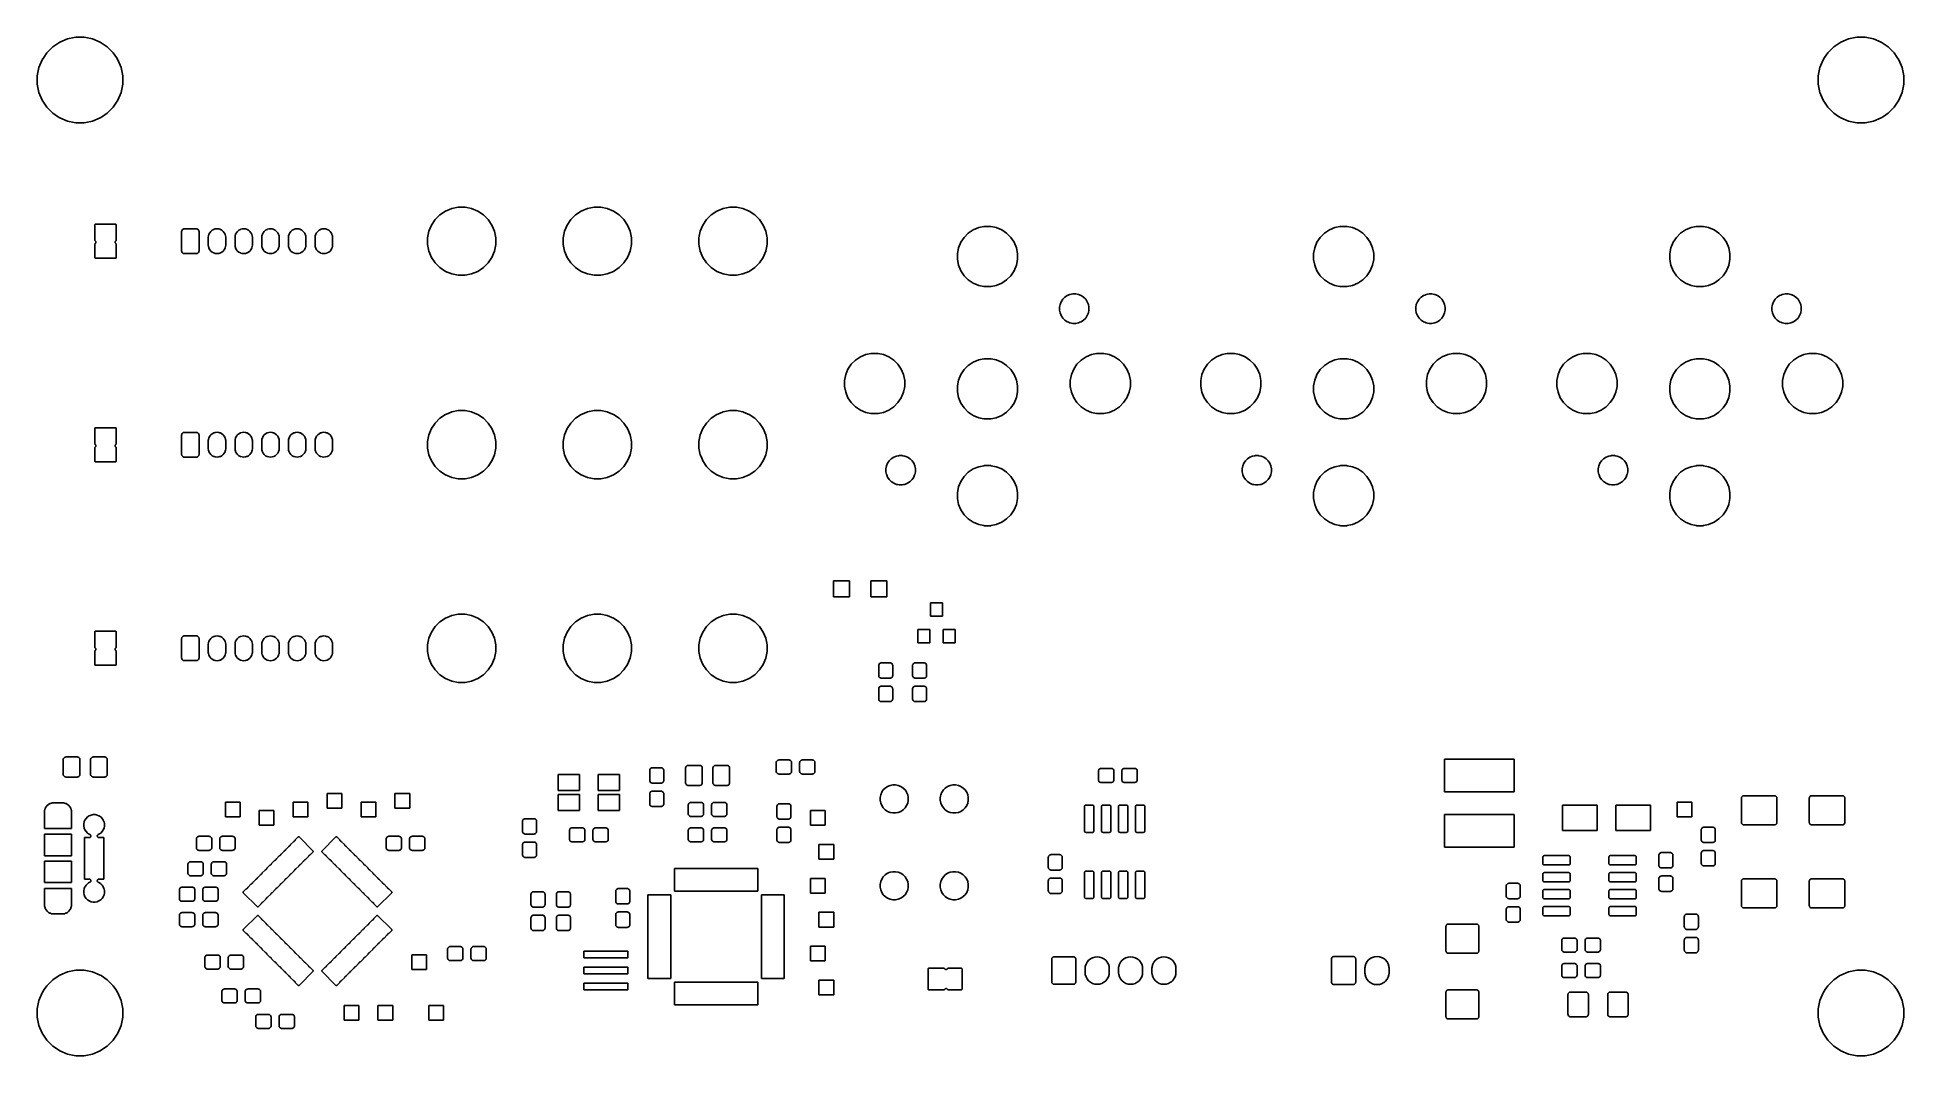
# Model space of a CAD drawing. Extents: x 0 to 140, y -76 to 0.
import ezdxf

# ---------------------------------------------------------------- set-up
doc = ezdxf.new("R2010")
doc.units = 0
doc.header["$MEASUREMENT"] = 0
doc.layers.add('BLACK', color=7, linetype='CONTINUOUS')

msp = doc.modelspace()

# ---------------------------------------------------------------- linework, layer by layer
at = {"layer": 'BLACK', "linetype": 'CONTINUOUS'}
for p, q in [((2.2416, -0.09797), (2.85983, 0.025)), ((2.85983, 0.025), (3.49017, 0.025)), ((3.49017, 0.025), (4.1084, -0.09797)), ((135.592, -0.09797), (136.21, 0.025)), ((136.21, 0.025), (136.84, 0.025)), ((136.84, 0.025), (137.458, -0.09797)), ((0.4554, -1.48532), (0.6894, -1.13512)), ((0.6894, -1.13512), (1.13512, -0.6894)), ((1.13512, -0.6894), (1.65923, -0.3392)), ((1.65923, -0.3392), (2.2416, -0.09797)), ((1.65923, -0.3392), (1.65923, -0.3392)), ((4.1084, -0.09797), (4.69077, -0.3392)), ((4.69077, -0.3392), (4.69077, -0.3392)), ((4.69077, -0.3392), (5.21488, -0.6894)), ((5.21488, -0.6894), (5.6606, -1.13512)), ((5.6606, -1.13512), (5.8946, -1.48532)), ((133.805, -1.48532), (134.039, -1.13512)), ((134.039, -1.13512), (134.485, -0.6894)), ((134.485, -0.6894), (135.009, -0.3392)), ((135.009, -0.3392), (135.592, -0.09797)), ((135.009, -0.3392), (135.009, -0.3392)), ((137.458, -0.09797), (138.041, -0.3392)), ((138.041, -0.3392), (138.041, -0.3392)), ((138.041, -0.3392), (138.565, -0.6894)), ((138.565, -0.6894), (139.011, -1.13512)), ((139.011, -1.13512), (139.245, -1.48532)), ((-0.025, -2.85983), (0.09797, -2.2416)), ((0.09797, -2.2416), (0.3392, -1.65923)), ((0.3392, -1.65923), (0.4554, -1.48532)), ((5.8946, -1.48532), (6.0108, -1.65923)), ((6.0108, -1.65923), (6.25203, -2.2416)), ((6.25203, -2.2416), (6.375, -2.85983)), ((133.325, -2.85983), (133.448, -2.2416)), ((133.448, -2.2416), (133.689, -1.65923)), ((133.689, -1.65923), (133.805, -1.48532)), ((139.245, -1.48532), (139.361, -1.65923)), ((139.361, -1.65923), (139.602, -2.2416)), ((139.602, -2.2416), (139.725, -2.85983)), ((-0.025, -3.49017), (-0.025, -2.85983)), ((0.09797, -4.1084), (-0.025, -3.49017)), ((0.3392, -4.69077), (0.09797, -4.1084)), ((6.25203, -4.1084), (6.0108, -4.69077)), ((6.375, -3.49017), (6.25203, -4.1084)), ((6.375, -2.85983), (6.375, -3.49017)), ((133.325, -3.49017), (133.325, -2.85983)), ((133.448, -4.1084), (133.325, -3.49017)), ((133.689, -4.69077), (133.448, -4.1084)), ((139.602, -4.1084), (139.361, -4.69077)), ((139.725, -3.49017), (139.602, -4.1084)), ((139.725, -2.85983), (139.725, -3.49017)), ((0.6894, -5.21488), (0.3392, -4.69077)), ((0.3392, -4.69077), (0.3392, -4.69077)), ((1.13512, -5.6606), (0.6894, -5.21488)), ((5.6606, -5.21488), (5.21488, -5.6606)), ((6.0108, -4.69077), (5.6606, -5.21488)), ((6.0108, -4.69077), (6.0108, -4.69077)), ((134.039, -5.21488), (133.689, -4.69077)), ((133.689, -4.69077), (133.689, -4.69077)), ((134.485, -5.6606), (134.039, -5.21488)), ((139.011, -5.21488), (138.565, -5.6606)), ((139.361, -4.69077), (139.011, -5.21488)), ((139.361, -4.69077), (139.361, -4.69077)), ((1.48532, -5.8946), (1.13512, -5.6606)), ((1.65923, -6.0108), (1.48532, -5.8946)), ((2.2416, -6.25203), (1.65923, -6.0108)), ((2.85983, -6.375), (2.2416, -6.25203)), ((3.49017, -6.375), (2.85983, -6.375)), ((4.1084, -6.25203), (3.49017, -6.375)), ((4.69077, -6.0108), (4.1084, -6.25203)), ((4.86468, -5.8946), (4.69077, -6.0108)), ((5.21488, -5.6606), (4.86468, -5.8946)), ((134.835, -5.8946), (134.485, -5.6606)), ((135.009, -6.0108), (134.835, -5.8946)), ((135.592, -6.25203), (135.009, -6.0108)), ((136.21, -6.375), (135.592, -6.25203)), ((136.84, -6.375), (136.21, -6.375)), ((137.458, -6.25203), (136.84, -6.375)), ((138.041, -6.0108), (137.458, -6.25203)), ((138.215, -5.8946), (138.041, -6.0108)), ((138.565, -5.6606), (138.215, -5.8946)), ((4.29376, -13.9788), (4.30153, -13.9724)), ((4.30153, -13.9724), (4.31039, -13.9677)), ((4.31039, -13.9677), (4.32, -13.9647)), ((4.32, -13.9647), (4.33614, -13.9631)), ((4.33614, -13.9631), (5.82386, -13.9631)), ((5.82386, -13.9631), (5.84, -13.9647)), ((5.84, -13.9647), (5.84961, -13.9677)), ((5.84961, -13.9677), (5.85847, -13.9724)), ((5.85847, -13.9724), (5.86624, -13.9788)), ((29.4893, -14.0316), (29.7685, -13.6138)), ((29.7685, -13.6138), (30.1238, -13.2585)), ((30.1238, -13.2585), (30.5416, -12.9793)), ((30.5416, -12.9793), (31.0059, -12.787)), ((30.5416, -12.9793), (30.5416, -12.9793)), ((31.0059, -12.787), (31.4987, -12.689)), ((31.4987, -12.689), (32.0013, -12.689)), ((32.0013, -12.689), (32.4941, -12.787)), ((32.4941, -12.787), (32.9583, -12.9793)), ((32.9583, -12.9793), (32.9584, -12.9793)), ((32.9584, -12.9793), (33.3762, -13.2585)), ((33.3762, -13.2585), (33.7315, -13.6138)), ((33.7315, -13.6138), (34.0107, -14.0316)), ((39.6493, -14.0316), (39.9285, -13.6138)), ((39.9285, -13.6138), (40.2838, -13.2585)), ((40.2838, -13.2585), (40.7016, -12.9793)), ((40.7016, -12.9793), (40.7017, -12.9793)), ((40.7017, -12.9793), (41.1659, -12.787)), ((41.1659, -12.787), (41.6587, -12.689)), ((41.6587, -12.689), (42.1613, -12.689)), ((42.1613, -12.689), (42.6541, -12.787)), ((42.6541, -12.787), (43.1183, -12.9793)), ((43.1183, -12.9793), (43.1184, -12.9793)), ((43.1184, -12.9793), (43.5362, -13.2585)), ((43.5362, -13.2585), (43.8915, -13.6138)), ((43.8915, -13.6138), (44.1707, -14.0316)), ((49.8093, -14.0316), (50.0885, -13.6138)), ((50.0885, -13.6138), (50.4438, -13.2585)), ((50.4438, -13.2585), (50.8616, -12.9793)), ((50.8616, -12.9793), (51.3259, -12.787)), ((50.8616, -12.9793), (50.8616, -12.9793)), ((51.3259, -12.787), (51.8187, -12.689)), ((51.8187, -12.689), (52.3213, -12.689)), ((52.3213, -12.689), (52.8141, -12.787)), ((52.8141, -12.787), (53.2783, -12.9793)), ((53.2783, -12.9793), (53.2784, -12.9793)), ((53.2784, -12.9793), (53.6962, -13.2585)), ((53.6962, -13.2585), (54.0515, -13.6138)), ((54.0515, -13.6138), (54.3307, -14.0316)), ((4.27815, -14.0211), (4.27974, -14.005)), ((4.27815, -15.1589), (4.27815, -14.0211)), ((4.27972, -15.1749), (4.27815, -15.1589)), ((4.27973, -15.1749), (4.27972, -15.1749)), ((4.28263, -15.1846), (4.27973, -15.1749)), ((4.27974, -14.005), (4.28265, -13.9954)), ((4.28421, -15.1875), (4.28263, -15.1846)), ((4.28265, -13.9954), (4.28739, -13.9865)), ((4.28736, -15.1934), (4.28421, -15.1875)), ((4.2916, -15.1986), (4.28736, -15.1934)), ((4.28739, -13.9865), (4.29376, -13.9788)), ((4.29373, -15.2012), (4.2916, -15.1986)), ((4.30148, -15.2076), (4.29373, -15.2012)), ((4.30149, -15.2076), (4.30148, -15.2076)), ((4.30317, -15.209), (4.30149, -15.2076)), ((4.30623, -15.2108), (4.30317, -15.209)), ((4.32516, -15.2264), (4.30623, -15.2108)), ((4.34068, -15.2453), (4.32516, -15.2264)), ((4.34054, -15.3842), (4.35211, -15.3626)), ((4.35221, -15.267), (4.34068, -15.2453)), ((4.35211, -15.3626), (4.35925, -15.3392)), ((4.3593, -15.2904), (4.35221, -15.267)), ((4.35925, -15.3392), (4.36168, -15.3148)), ((4.36168, -15.3148), (4.3593, -15.2904)), ((5.80372, -15.2784), (5.79894, -15.3024)), ((5.79894, -15.3024), (5.79894, -15.3269)), ((5.79894, -15.3269), (5.80372, -15.351)), ((5.81309, -15.2558), (5.80372, -15.2784)), ((5.80372, -15.351), (5.8131, -15.3736)), ((5.82671, -15.2354), (5.81309, -15.2558)), ((5.84403, -15.2181), (5.82671, -15.2354)), ((5.85326, -15.2119), (5.84403, -15.2181)), ((5.86624, -15.2012), (5.85326, -15.2119)), ((5.86624, -13.9788), (5.87261, -13.9865)), ((5.87261, -15.1935), (5.86624, -15.2012)), ((5.87261, -13.9865), (5.87735, -13.9954)), ((5.87735, -15.1846), (5.87261, -15.1935)), ((5.87735, -13.9954), (5.88026, -14.005)), ((5.88026, -15.175), (5.87735, -15.1846)), ((5.88026, -14.005), (5.88185, -14.0211)), ((5.88185, -15.1589), (5.88026, -15.175)), ((5.88185, -14.0211), (5.88185, -15.1589)), ((10.779, -14.5185), (10.7834, -14.4738)), ((10.779, -15.9615), (10.779, -14.5185)), ((10.7834, -14.4738), (10.7947, -14.4367)), ((10.7947, -14.4367), (10.8129, -14.4025)), ((10.8129, -14.4025), (10.8375, -14.3725)), ((10.8375, -14.3725), (10.8675, -14.3479)), ((10.8675, -14.3479), (10.9017, -14.3297)), ((10.9017, -14.3297), (10.9388, -14.3184)), ((10.9388, -14.3184), (10.9835, -14.314)), ((10.9835, -14.314), (11.8765, -14.314)), ((11.8765, -14.314), (11.9212, -14.3184)), ((11.9212, -14.3184), (11.9583, -14.3297)), ((11.9583, -14.3297), (11.9925, -14.3479)), ((11.9925, -14.3479), (12.0225, -14.3725)), ((12.0225, -14.3725), (12.0471, -14.4025)), ((12.0471, -14.4025), (12.0653, -14.4367)), ((12.0653, -14.4367), (12.0766, -14.4738)), ((12.0766, -14.4738), (12.081, -14.5185)), ((12.081, -14.5185), (12.081, -15.9615)), ((12.779, -14.933), (12.7884, -14.8374)), ((12.779, -15.547), (12.779, -14.933)), ((12.7884, -14.8374), (12.8256, -14.7147)), ((12.8256, -14.7147), (12.8861, -14.6016)), ((12.8256, -14.7147), (12.8256, -14.7147)), ((12.8861, -14.6016), (12.9674, -14.5024)), ((12.9674, -14.5024), (13.0666, -14.4211)), ((13.0666, -14.4211), (13.1797, -14.3606)), ((13.1797, -14.3606), (13.2216, -14.3479)), ((13.2216, -14.3479), (13.3024, -14.3234)), ((13.3024, -14.3234), (13.43, -14.3109)), ((13.43, -14.3109), (13.5576, -14.3234)), ((13.5576, -14.3234), (13.6384, -14.3479)), ((13.6384, -14.3479), (13.6803, -14.3606)), ((13.6803, -14.3606), (13.7934, -14.4211)), ((13.7934, -14.4211), (13.8926, -14.5024)), ((13.8926, -14.5024), (13.9739, -14.6016)), ((13.9739, -14.6016), (14.0344, -14.7147)), ((14.0344, -14.7147), (14.038, -14.7266)), ((14.038, -14.7266), (14.0716, -14.8374)), ((14.0716, -14.8374), (14.081, -14.933)), ((14.081, -14.933), (14.081, -15.547)), ((14.779, -14.933), (14.7884, -14.8374)), ((14.779, -15.547), (14.779, -14.933)), ((14.7884, -14.8374), (14.8256, -14.7147)), ((14.8256, -14.7147), (14.8861, -14.6016)), ((14.8256, -14.7147), (14.8256, -14.7147)), ((14.8861, -14.6016), (14.9674, -14.5024)), ((14.9674, -14.5024), (15.0666, -14.4211)), ((15.0666, -14.4211), (15.1797, -14.3606)), ((15.1797, -14.3606), (15.2216, -14.3479)), ((15.2216, -14.3479), (15.3024, -14.3234)), ((15.3024, -14.3234), (15.43, -14.3109)), ((15.43, -14.3109), (15.5576, -14.3234)), ((15.5576, -14.3234), (15.6384, -14.3479)), ((15.6384, -14.3479), (15.6803, -14.3606)), ((15.6803, -14.3606), (15.7934, -14.4211)), ((15.7934, -14.4211), (15.8926, -14.5024)), ((15.8926, -14.5024), (15.9739, -14.6016)), ((15.9739, -14.6016), (16.0344, -14.7147)), ((16.0344, -14.7147), (16.038, -14.7266)), ((16.038, -14.7266), (16.0716, -14.8374)), ((16.0716, -14.8374), (16.081, -14.933)), ((16.081, -14.933), (16.081, -15.547)), ((16.779, -14.933), (16.7884, -14.8374)), ((16.779, -15.547), (16.779, -14.933)), ((16.7884, -14.8374), (16.8256, -14.7147)), ((16.8256, -14.7147), (16.8861, -14.6016)), ((16.8256, -14.7147), (16.8256, -14.7147)), ((16.8861, -14.6016), (16.9674, -14.5024)), ((16.9674, -14.5024), (17.0666, -14.4211)), ((17.0666, -14.4211), (17.1797, -14.3606)), ((17.1797, -14.3606), (17.2216, -14.3479)), ((17.2216, -14.3479), (17.3024, -14.3234)), ((17.3024, -14.3234), (17.43, -14.3109)), ((17.43, -14.3109), (17.5576, -14.3234)), ((17.5576, -14.3234), (17.6384, -14.3479)), ((17.6384, -14.3479), (17.6803, -14.3606)), ((17.6803, -14.3606), (17.7934, -14.4211)), ((17.7934, -14.4211), (17.8926, -14.5024)), ((17.8926, -14.5024), (17.9739, -14.6016)), ((17.9739, -14.6016), (18.0344, -14.7147)), ((18.0344, -14.7147), (18.038, -14.7266)), ((18.038, -14.7266), (18.0716, -14.8374)), ((18.0716, -14.8374), (18.081, -14.933)), ((18.081, -14.933), (18.081, -15.547)), ((18.779, -14.933), (18.7884, -14.8374)), ((18.779, -15.547), (18.779, -14.933)), ((18.7884, -14.8374), (18.8256, -14.7147)), ((18.8256, -14.7147), (18.8861, -14.6016)), ((18.8256, -14.7147), (18.8256, -14.7147)), ((18.8861, -14.6016), (18.9674, -14.5024)), ((18.9674, -14.5024), (19.0666, -14.4211)), ((19.0666, -14.4211), (19.1797, -14.3606)), ((19.1797, -14.3606), (19.2216, -14.3479)), ((19.2216, -14.3479), (19.3024, -14.3234)), ((19.3024, -14.3234), (19.43, -14.3109)), ((19.43, -14.3109), (19.5576, -14.3234)), ((19.5576, -14.3234), (19.6384, -14.3479)), ((19.6384, -14.3479), (19.6803, -14.3606)), ((19.6803, -14.3606), (19.7934, -14.4211)), ((19.7934, -14.4211), (19.8926, -14.5024)), ((19.8926, -14.5024), (19.9739, -14.6016)), ((19.9739, -14.6016), (20.0344, -14.7147)), ((20.0344, -14.7147), (20.038, -14.7266)), ((20.038, -14.7266), (20.0716, -14.8374)), ((20.0716, -14.8374), (20.081, -14.933)), ((20.081, -14.933), (20.081, -15.547)), ((20.779, -14.933), (20.7884, -14.8374)), ((20.779, -15.547), (20.779, -14.933)), ((20.7884, -14.8374), (20.8256, -14.7147)), ((20.8256, -14.7147), (20.8861, -14.6016)), ((20.8256, -14.7147), (20.8256, -14.7147)), ((20.8861, -14.6016), (20.9674, -14.5024)), ((20.9674, -14.5024), (21.0666, -14.4211)), ((21.0666, -14.4211), (21.1797, -14.3606)), ((21.1797, -14.3606), (21.2216, -14.3479)), ((21.2216, -14.3479), (21.3024, -14.3234)), ((21.3024, -14.3234), (21.43, -14.3109)), ((21.43, -14.3109), (21.5576, -14.3234)), ((21.5576, -14.3234), (21.6384, -14.3479)), ((21.6384, -14.3479), (21.6803, -14.3606)), ((21.6803, -14.3606), (21.7934, -14.4211)), ((21.7934, -14.4211), (21.8926, -14.5024)), ((21.8926, -14.5024), (21.9739, -14.6016)), ((21.9739, -14.6016), (22.0344, -14.7147)), ((22.0344, -14.7147), (22.038, -14.7266)), ((22.038, -14.7266), (22.0716, -14.8374)), ((22.0716, -14.8374), (22.081, -14.933)), ((22.081, -14.933), (22.081, -15.547)), ((29.199, -14.9887), (29.297, -14.4959)), ((29.199, -15.4913), (29.199, -14.9887)), ((29.297, -14.4959), (29.4893, -14.0316)), ((29.4893, -14.0316), (29.4893, -14.0316)), ((34.0107, -14.0316), (34.0107, -14.0316)), ((34.0107, -14.0316), (34.203, -14.4959)), ((34.203, -14.4959), (34.301, -14.9887)), ((34.301, -14.9887), (34.301, -15.4913)), ((39.359, -14.9887), (39.457, -14.4959)), ((39.359, -15.4913), (39.359, -14.9887)), ((39.457, -14.4959), (39.6493, -14.0316)), ((39.6493, -14.0316), (39.6493, -14.0316)), ((44.1707, -14.0316), (44.1707, -14.0316)), ((44.1707, -14.0316), (44.363, -14.4959)), ((44.363, -14.4959), (44.461, -14.9887)), ((44.461, -14.9887), (44.461, -15.4913)), ((49.519, -14.9887), (49.617, -14.4959)), ((49.519, -15.4913), (49.519, -14.9887)), ((49.617, -14.4959), (49.8093, -14.0316)), ((49.8093, -14.0316), (49.8093, -14.0316)), ((54.3307, -14.0316), (54.3307, -14.0316)), ((54.3307, -14.0316), (54.523, -14.4959)), ((54.523, -14.4959), (54.621, -14.9887)), ((54.621, -14.9887), (54.621, -15.4913)), ((68.9555, -15.7334), (69.1252, -15.3238)), ((69.1252, -15.3238), (69.3715, -14.9551)), ((69.3715, -14.9551), (69.6851, -14.6415)), ((69.6851, -14.6415), (70.0538, -14.3952)), ((70.0538, -14.3952), (70.4634, -14.2255)), ((70.4634, -14.2255), (70.8441, -14.1498)), ((70.8441, -14.1498), (70.8983, -14.139)), ((70.8983, -14.139), (71.3417, -14.139)), ((71.3417, -14.139), (71.3959, -14.1498)), ((71.3959, -14.1498), (71.7766, -14.2255)), ((71.7766, -14.2255), (72.1862, -14.3952)), ((72.1862, -14.3952), (72.5549, -14.6415)), ((72.5549, -14.6415), (72.8685, -14.9551)), ((72.8685, -14.9551), (73.1148, -15.3238)), ((73.1148, -15.3238), (73.2845, -15.7334)), ((95.6255, -15.7334), (95.7952, -15.3238)), ((95.7952, -15.3238), (96.0415, -14.9551)), ((96.0415, -14.9551), (96.3551, -14.6415)), ((96.3551, -14.6415), (96.7238, -14.3952)), ((96.7238, -14.3952), (97.1334, -14.2255)), ((97.1334, -14.2255), (97.5141, -14.1498)), ((97.5141, -14.1498), (97.5683, -14.139)), ((97.5683, -14.139), (98.0117, -14.139)), ((98.0117, -14.139), (98.0659, -14.1498)), ((98.0659, -14.1498), (98.4466, -14.2255)), ((98.4466, -14.2255), (98.8562, -14.3952)), ((98.8562, -14.3952), (99.2249, -14.6415)), ((99.2249, -14.6415), (99.5385, -14.9551)), ((99.5385, -14.9551), (99.7848, -15.3238)), ((99.7848, -15.3238), (99.9545, -15.7334)), ((122.296, -15.7334), (122.465, -15.3238)), ((122.465, -15.3238), (122.712, -14.9551)), ((122.712, -14.9551), (123.025, -14.6415)), ((123.025, -14.6415), (123.394, -14.3952)), ((123.394, -14.3952), (123.803, -14.2255)), ((123.803, -14.2255), (124.184, -14.1498)), ((124.184, -14.1498), (124.238, -14.139)), ((124.238, -14.139), (124.682, -14.139)), ((124.682, -14.139), (124.736, -14.1498)), ((124.736, -14.1498), (125.117, -14.2255)), ((125.117, -14.2255), (125.526, -14.3952)), ((125.526, -14.3952), (125.895, -14.6415)), ((125.895, -14.6415), (126.208, -14.9551)), ((126.208, -14.9551), (126.455, -15.3238)), ((126.455, -15.3238), (126.624, -15.7334)), ((4.27815, -15.4711), (4.27974, -15.455)), ((4.27815, -16.4589), (4.27815, -15.4711)), ((4.27974, -16.475), (4.27815, -16.4589)), ((4.27974, -15.455), (4.28265, -15.4454)), ((4.28265, -16.4846), (4.27974, -16.475)), ((4.28265, -15.4454), (4.28739, -15.4365)), ((4.28739, -16.4935), (4.28265, -16.4846)), ((4.28739, -15.4365), (4.29374, -15.4288)), ((4.29376, -16.5012), (4.28739, -16.4935)), ((4.29374, -15.4288), (4.29374, -15.4288)), ((4.29374, -15.4288), (4.29376, -15.4288)), ((4.29376, -15.4288), (4.30157, -15.4224)), ((4.30153, -16.5076), (4.29376, -16.5012)), ((4.31039, -16.5123), (4.30153, -16.5076)), ((4.30157, -15.4224), (4.30163, -15.4223)), ((4.30163, -15.4223), (4.31115, -15.4145)), ((4.32, -16.5153), (4.31039, -16.5123)), ((4.31112, -15.4145), (4.32497, -15.4031)), ((4.31115, -15.4145), (4.31112, -15.4145)), ((4.33614, -16.5169), (4.32, -16.5153)), ((4.32497, -15.4031), (4.34054, -15.3842)), ((5.82386, -16.5169), (4.33614, -16.5169)), ((5.8131, -15.3736), (5.82671, -15.394)), ((5.84, -16.5153), (5.82386, -16.5169)), ((5.82671, -15.394), (5.84404, -15.4113)), ((5.84961, -16.5123), (5.84, -16.5153)), ((5.84404, -15.4113), (5.85332, -15.4182)), ((5.85847, -16.5076), (5.84961, -16.5123)), ((5.85332, -15.4182), (5.85843, -15.4224)), ((5.85843, -15.4224), (5.8662, -15.4287)), ((5.86624, -16.5012), (5.85847, -16.5076)), ((5.8662, -15.4287), (5.87258, -15.4365)), ((5.87261, -16.4935), (5.86624, -16.5012)), ((5.87258, -15.4365), (5.87733, -15.4453)), ((5.87735, -16.4846), (5.87261, -16.4935)), ((5.87733, -15.4453), (5.87733, -15.4453)), ((5.87733, -15.4453), (5.88024, -15.4549)), ((5.88026, -16.475), (5.87735, -16.4846)), ((5.88024, -15.4549), (5.88024, -15.4549)), ((5.88024, -15.4549), (5.88025, -15.455)), ((5.88025, -15.455), (5.88125, -15.465)), ((5.88185, -16.4589), (5.88026, -16.475)), ((5.88125, -15.465), (5.88125, -15.4651)), ((5.88125, -15.4651), (5.88185, -15.4712)), ((5.88185, -15.4712), (5.88185, -16.4589)), ((10.7834, -16.0062), (10.779, -15.9615)), ((10.7947, -16.0433), (10.7834, -16.0062)), ((10.8129, -16.0775), (10.7947, -16.0433)), ((10.8375, -16.1075), (10.8129, -16.0775)), ((10.8675, -16.1321), (10.8375, -16.1075)), ((10.9017, -16.1503), (10.8675, -16.1321)), ((10.9388, -16.1616), (10.9017, -16.1503)), ((10.9835, -16.166), (10.9388, -16.1616)), ((11.8765, -16.166), (10.9835, -16.166)), ((11.9212, -16.1616), (11.8765, -16.166)), ((11.9583, -16.1503), (11.9212, -16.1616)), ((11.9925, -16.1321), (11.9583, -16.1503)), ((12.0225, -16.1075), (11.9925, -16.1321)), ((12.0471, -16.0775), (12.0225, -16.1075)), ((12.0653, -16.0433), (12.0471, -16.0775)), ((12.0766, -16.0062), (12.0653, -16.0433)), ((12.081, -15.9615), (12.0766, -16.0062)), ((12.7884, -15.6426), (12.779, -15.547)), ((12.8132, -15.7244), (12.7884, -15.6426)), ((12.8256, -15.7653), (12.8132, -15.7244)), ((12.8861, -15.8784), (12.8256, -15.7653)), ((12.8256, -15.7653), (12.8256, -15.7653)), ((12.9674, -15.9776), (12.8861, -15.8784)), ((12.8861, -15.8784), (12.8861, -15.8784)), ((13.0666, -16.0589), (12.9674, -15.9776)), ((13.1797, -16.1194), (13.0666, -16.0589)), ((13.2116, -16.129), (13.1797, -16.1194)), ((13.3024, -16.1566), (13.2116, -16.129)), ((13.43, -16.1691), (13.3024, -16.1566)), ((13.5576, -16.1566), (13.43, -16.1691)), ((13.6484, -16.129), (13.5576, -16.1566)), ((13.6803, -16.1194), (13.6484, -16.129)), ((13.7934, -16.0589), (13.6803, -16.1194)), ((13.8926, -15.9776), (13.7934, -16.0589)), ((13.9739, -15.8784), (13.8926, -15.9776)), ((14.0344, -15.7653), (13.9739, -15.8784)), ((14.044, -15.7334), (14.0344, -15.7653)), ((14.0716, -15.6426), (14.044, -15.7334)), ((14.081, -15.547), (14.0716, -15.6426)), ((14.7884, -15.6426), (14.779, -15.547)), ((14.8132, -15.7244), (14.7884, -15.6426)), ((14.8256, -15.7653), (14.8132, -15.7244)), ((14.8861, -15.8784), (14.8256, -15.7653)), ((14.8256, -15.7653), (14.8256, -15.7653)), ((14.9674, -15.9776), (14.8861, -15.8784)), ((14.8861, -15.8784), (14.8861, -15.8784)), ((15.0666, -16.0589), (14.9674, -15.9776)), ((15.1797, -16.1194), (15.0666, -16.0589)), ((15.2116, -16.129), (15.1797, -16.1194)), ((15.3024, -16.1566), (15.2116, -16.129)), ((15.43, -16.1691), (15.3024, -16.1566)), ((15.5576, -16.1566), (15.43, -16.1691)), ((15.6484, -16.129), (15.5576, -16.1566)), ((15.6803, -16.1194), (15.6484, -16.129)), ((15.7934, -16.0589), (15.6803, -16.1194)), ((15.8926, -15.9776), (15.7934, -16.0589)), ((15.9739, -15.8784), (15.8926, -15.9776)), ((16.0344, -15.7653), (15.9739, -15.8784)), ((16.044, -15.7334), (16.0344, -15.7653)), ((16.0716, -15.6426), (16.044, -15.7334)), ((16.081, -15.547), (16.0716, -15.6426)), ((16.7884, -15.6426), (16.779, -15.547)), ((16.8132, -15.7244), (16.7884, -15.6426)), ((16.8256, -15.7653), (16.8132, -15.7244)), ((16.8861, -15.8784), (16.8256, -15.7653)), ((16.8256, -15.7653), (16.8256, -15.7653)), ((16.9674, -15.9776), (16.8861, -15.8784)), ((16.8861, -15.8784), (16.8861, -15.8784)), ((17.0666, -16.0589), (16.9674, -15.9776)), ((17.1797, -16.1194), (17.0666, -16.0589)), ((17.2116, -16.129), (17.1797, -16.1194)), ((17.3024, -16.1566), (17.2116, -16.129)), ((17.43, -16.1691), (17.3024, -16.1566)), ((17.5576, -16.1566), (17.43, -16.1691)), ((17.6484, -16.129), (17.5576, -16.1566)), ((17.6803, -16.1194), (17.6484, -16.129)), ((17.7934, -16.0589), (17.6803, -16.1194)), ((17.8926, -15.9776), (17.7934, -16.0589)), ((17.9739, -15.8784), (17.8926, -15.9776)), ((18.0344, -15.7653), (17.9739, -15.8784)), ((18.044, -15.7334), (18.0344, -15.7653)), ((18.0716, -15.6426), (18.044, -15.7334)), ((18.081, -15.547), (18.0716, -15.6426)), ((18.7884, -15.6426), (18.779, -15.547)), ((18.8132, -15.7244), (18.7884, -15.6426)), ((18.8256, -15.7653), (18.8132, -15.7244)), ((18.8861, -15.8784), (18.8256, -15.7653)), ((18.8256, -15.7653), (18.8256, -15.7653)), ((18.9674, -15.9776), (18.8861, -15.8784)), ((18.8861, -15.8784), (18.8861, -15.8784)), ((19.0666, -16.0589), (18.9674, -15.9776)), ((19.1797, -16.1194), (19.0666, -16.0589)), ((19.2116, -16.129), (19.1797, -16.1194)), ((19.3024, -16.1566), (19.2116, -16.129)), ((19.43, -16.1691), (19.3024, -16.1566)), ((19.5576, -16.1566), (19.43, -16.1691)), ((19.6484, -16.129), (19.5576, -16.1566)), ((19.6803, -16.1194), (19.6484, -16.129)), ((19.7934, -16.0589), (19.6803, -16.1194)), ((19.8926, -15.9776), (19.7934, -16.0589)), ((19.9739, -15.8784), (19.8926, -15.9776)), ((20.0344, -15.7653), (19.9739, -15.8784)), ((20.044, -15.7334), (20.0344, -15.7653)), ((20.0716, -15.6426), (20.044, -15.7334)), ((20.081, -15.547), (20.0716, -15.6426)), ((20.7884, -15.6426), (20.779, -15.547)), ((20.8132, -15.7244), (20.7884, -15.6426)), ((20.8256, -15.7653), (20.8132, -15.7244)), ((20.8861, -15.8784), (20.8256, -15.7653)), ((20.8256, -15.7653), (20.8256, -15.7653)), ((20.9674, -15.9776), (20.8861, -15.8784)), ((20.8861, -15.8784), (20.8861, -15.8784)), ((21.0666, -16.0589), (20.9674, -15.9776)), ((21.1797, -16.1194), (21.0666, -16.0589)), ((21.2116, -16.129), (21.1797, -16.1194)), ((21.3024, -16.1566), (21.2116, -16.129)), ((21.43, -16.1691), (21.3024, -16.1566)), ((21.5576, -16.1566), (21.43, -16.1691)), ((21.6484, -16.129), (21.5576, -16.1566)), ((21.6803, -16.1194), (21.6484, -16.129)), ((21.7934, -16.0589), (21.6803, -16.1194)), ((21.8926, -15.9776), (21.7934, -16.0589)), ((21.9739, -15.8784), (21.8926, -15.9776)), ((22.0344, -15.7653), (21.9739, -15.8784)), ((22.044, -15.7334), (22.0344, -15.7653)), ((22.0716, -15.6426), (22.044, -15.7334)), ((22.081, -15.547), (22.0716, -15.6426)), ((29.297, -15.9841), (29.199, -15.4913)), ((29.4893, -16.4483), (29.297, -15.9841)), ((29.4893, -16.4484), (29.4893, -16.4483)), ((29.7685, -16.8662), (29.4893, -16.4484)), ((34.0107, -16.4484), (33.7315, -16.8662)), ((34.203, -15.9841), (34.0107, -16.4483)), ((34.0107, -16.4483), (34.0107, -16.4484)), ((34.301, -15.4913), (34.203, -15.9841)), ((39.457, -15.9841), (39.359, -15.4913)), ((39.6493, -16.4483), (39.457, -15.9841)), ((39.6493, -16.4484), (39.6493, -16.4483)), ((39.9285, -16.8662), (39.6493, -16.4484)), ((44.1707, -16.4484), (43.8915, -16.8662)), ((44.363, -15.9841), (44.1707, -16.4483)), ((44.1707, -16.4483), (44.1707, -16.4484)), ((44.461, -15.4913), (44.363, -15.9841)), ((49.617, -15.9841), (49.519, -15.4913)), ((49.8093, -16.4483), (49.617, -15.9841)), ((49.8093, -16.4484), (49.8093, -16.4483)), ((50.0885, -16.8662), (49.8093, -16.4484)), ((54.3307, -16.4484), (54.0515, -16.8662)), ((54.523, -15.9841), (54.3307, -16.4483)), ((54.3307, -16.4483), (54.3307, -16.4484)), ((54.621, -15.4913), (54.523, -15.9841)), ((68.869, -16.1683), (68.9555, -15.7334)), ((68.869, -16.6117), (68.869, -16.1683)), ((68.9555, -17.0466), (68.869, -16.6117)), ((73.2845, -15.7334), (73.371, -16.1683)), ((73.371, -16.6117), (73.2845, -17.0466)), ((73.371, -16.1683), (73.371, -16.6117)), ((95.539, -16.1683), (95.6255, -15.7334)), ((95.539, -16.6117), (95.539, -16.1683)), ((95.6255, -17.0466), (95.539, -16.6117)), ((99.9545, -15.7334), (100.041, -16.1683)), ((100.041, -16.6117), (99.9545, -17.0466)), ((100.041, -16.1683), (100.041, -16.6117)), ((122.209, -16.1683), (122.296, -15.7334)), ((122.209, -16.6117), (122.209, -16.1683)), ((122.296, -17.0466), (122.209, -16.6117)), ((126.624, -15.7334), (126.711, -16.1683)), ((126.711, -16.6117), (126.624, -17.0466)), ((126.711, -16.1683), (126.711, -16.6117)), ((30.1238, -17.2215), (29.7685, -16.8662)), ((30.5416, -17.5007), (30.1238, -17.2215)), ((31.0059, -17.693), (30.5416, -17.5007)), ((30.5416, -17.5007), (30.5416, -17.5007)), ((30.5416, -17.5007), (30.5416, -17.5007)), ((31.4987, -17.791), (31.0059, -17.693)), ((32.0013, -17.791), (31.4987, -17.791)), ((32.4941, -17.693), (32.0013, -17.791)), ((32.9583, -17.5007), (32.4941, -17.693)), ((32.9584, -17.5007), (32.9583, -17.5007)), ((33.3762, -17.2215), (32.9584, -17.5007)), ((32.9584, -17.5007), (32.9584, -17.5007)), ((33.7315, -16.8662), (33.3762, -17.2215)), ((40.2838, -17.2215), (39.9285, -16.8662)), ((40.7016, -17.5007), (40.2838, -17.2215)), ((40.7017, -17.5007), (40.7016, -17.5007)), ((40.7016, -17.5007), (40.7016, -17.5007)), ((41.1659, -17.693), (40.7017, -17.5007)), ((41.6587, -17.791), (41.1659, -17.693)), ((42.1613, -17.791), (41.6587, -17.791)), ((42.6541, -17.693), (42.1613, -17.791)), ((43.1183, -17.5007), (42.6541, -17.693)), ((43.1184, -17.5007), (43.1183, -17.5007)), ((43.5362, -17.2215), (43.1184, -17.5007)), ((43.1184, -17.5007), (43.1184, -17.5007)), ((43.8915, -16.8662), (43.5362, -17.2215)), ((50.4438, -17.2215), (50.0885, -16.8662)), ((50.8616, -17.5007), (50.4438, -17.2215)), ((51.3259, -17.693), (50.8616, -17.5007)), ((50.8616, -17.5007), (50.8616, -17.5007)), ((50.8616, -17.5007), (50.8616, -17.5007)), ((51.8187, -17.791), (51.3259, -17.693)), ((52.3213, -17.791), (51.8187, -17.791)), ((52.8141, -17.693), (52.3213, -17.791)), ((53.2783, -17.5007), (52.8141, -17.693)), ((53.2784, -17.5007), (53.2783, -17.5007)), ((53.6962, -17.2215), (53.2784, -17.5007)), ((53.2784, -17.5007), (53.2784, -17.5007)), ((54.0515, -16.8662), (53.6962, -17.2215)), ((69.1252, -17.4562), (68.9555, -17.0466)), ((69.3715, -17.8249), (69.1252, -17.4562)), ((69.6851, -18.1385), (69.3715, -17.8249)), ((70.0538, -18.3848), (69.6851, -18.1385)), ((72.5549, -18.1385), (72.1862, -18.3848)), ((72.8685, -17.8249), (72.5549, -18.1385)), ((73.1148, -17.4562), (72.8685, -17.8249)), ((73.2845, -17.0466), (73.1148, -17.4562)), ((95.7952, -17.4562), (95.6255, -17.0466)), ((96.0415, -17.8249), (95.7952, -17.4562)), ((96.3551, -18.1385), (96.0415, -17.8249)), ((96.7238, -18.3848), (96.3551, -18.1385)), ((99.2249, -18.1385), (98.8562, -18.3848)), ((99.5385, -17.8249), (99.2249, -18.1385)), ((99.7848, -17.4562), (99.5385, -17.8249)), ((99.9545, -17.0466), (99.7848, -17.4562)), ((122.465, -17.4562), (122.296, -17.0466)), ((122.712, -17.8249), (122.465, -17.4562)), ((123.025, -18.1385), (122.712, -17.8249)), ((123.394, -18.3848), (123.025, -18.1385)), ((125.895, -18.1385), (125.526, -18.3848)), ((126.208, -17.8249), (125.895, -18.1385)), ((126.455, -17.4562), (126.208, -17.8249)), ((126.624, -17.0466), (126.455, -17.4562)), ((70.4634, -18.5545), (70.0538, -18.3848)), ((70.8441, -18.6302), (70.4634, -18.5545)), ((70.8983, -18.641), (70.8441, -18.6302)), ((71.3417, -18.641), (70.8983, -18.641)), ((71.3959, -18.6302), (71.3417, -18.641)), ((71.7766, -18.5545), (71.3959, -18.6302)), ((72.1862, -18.3848), (71.7766, -18.5545)), ((76.7648, -19.5882), (76.9182, -19.4348)), ((76.9182, -19.4348), (77.0985, -19.3143)), ((77.0985, -19.3143), (77.2989, -19.2313)), ((77.2989, -19.2313), (77.4052, -19.2102)), ((77.4052, -19.2102), (77.5116, -19.189)), ((77.5116, -19.189), (77.7284, -19.189)), ((77.7284, -19.189), (77.8348, -19.2102)), ((77.8348, -19.2102), (77.9411, -19.2313)), ((77.9411, -19.2313), (78.1415, -19.3143)), ((78.1415, -19.3143), (78.3218, -19.4348)), ((78.3218, -19.4348), (78.4752, -19.5882)), ((97.1334, -18.5545), (96.7238, -18.3848)), ((97.5141, -18.6302), (97.1334, -18.5545)), ((97.5683, -18.641), (97.5141, -18.6302)), ((98.0117, -18.641), (97.5683, -18.641)), ((98.0659, -18.6302), (98.0117, -18.641)), ((98.4466, -18.5545), (98.0659, -18.6302)), ((98.8562, -18.3848), (98.4466, -18.5545)), ((103.435, -19.5882), (103.588, -19.4348)), ((103.588, -19.4348), (103.768, -19.3143)), ((103.768, -19.3143), (103.869, -19.2728)), ((103.869, -19.2728), (103.969, -19.2313)), ((103.969, -19.2313), (104.075, -19.2102)), ((104.075, -19.2102), (104.182, -19.189)), ((104.182, -19.189), (104.398, -19.189)), ((104.398, -19.189), (104.505, -19.2102)), ((104.505, -19.2102), (104.611, -19.2313)), ((104.611, -19.2313), (104.812, -19.3143)), ((104.812, -19.3143), (104.992, -19.4348)), ((104.992, -19.4348), (105.145, -19.5882)), ((123.803, -18.5545), (123.394, -18.3848)), ((124.184, -18.6302), (123.803, -18.5545)), ((124.238, -18.641), (124.184, -18.6302)), ((124.682, -18.641), (124.238, -18.641)), ((124.736, -18.6302), (124.682, -18.641)), ((125.117, -18.5545), (124.736, -18.6302)), ((125.526, -18.3848), (125.117, -18.5545)), ((130.105, -19.5882), (130.258, -19.4348)), ((130.258, -19.4348), (130.438, -19.3143)), ((130.438, -19.3143), (130.539, -19.2728)), ((130.539, -19.2728), (130.639, -19.2313)), ((130.639, -19.2313), (130.745, -19.2102)), ((130.745, -19.2102), (130.852, -19.189)), ((130.852, -19.189), (131.068, -19.189)), ((131.068, -19.189), (131.175, -19.2102)), ((131.175, -19.2102), (131.281, -19.2313)), ((131.281, -19.2313), (131.482, -19.3143)), ((131.482, -19.3143), (131.662, -19.4348)), ((131.662, -19.4348), (131.815, -19.5882)), ((76.519, -20.1816), (76.5613, -19.9689)), ((76.519, -20.3984), (76.519, -20.1816)), ((76.5613, -20.6111), (76.519, -20.3984)), ((76.5613, -19.9689), (76.6443, -19.7685)), ((76.6443, -20.8115), (76.5613, -20.6111)), ((76.6443, -19.7685), (76.7648, -19.5882)), ((76.7648, -20.9918), (76.6443, -20.8115)), ((78.4752, -19.5882), (78.5957, -19.7685)), ((78.5957, -20.8115), (78.4752, -20.9918)), ((78.5957, -19.7685), (78.6787, -19.9689)), ((78.6787, -20.6111), (78.5957, -20.8115)), ((78.6787, -19.9689), (78.721, -20.1816)), ((78.721, -20.3984), (78.6787, -20.6111)), ((78.721, -20.1816), (78.721, -20.3984)), ((103.189, -20.1816), (103.231, -19.9689)), ((103.189, -20.3984), (103.189, -20.1816)), ((103.231, -20.6111), (103.189, -20.3984)), ((103.231, -19.9689), (103.314, -19.7685)), ((103.314, -20.8115), (103.231, -20.6111)), ((103.314, -19.7685), (103.435, -19.5882)), ((103.435, -20.9918), (103.314, -20.8115)), ((105.145, -19.5882), (105.266, -19.7685)), ((105.266, -20.8115), (105.145, -20.9918)), ((105.266, -19.7685), (105.349, -19.9689)), ((105.349, -20.6111), (105.266, -20.8115)), ((105.349, -19.9689), (105.391, -20.1816)), ((105.391, -20.3984), (105.349, -20.6111)), ((105.391, -20.1816), (105.391, -20.3984)), ((129.859, -20.1816), (129.901, -19.9689)), ((129.859, -20.3984), (129.859, -20.1816)), ((129.901, -20.6111), (129.859, -20.3984)), ((129.901, -19.9689), (129.984, -19.7685)), ((129.984, -20.8115), (129.901, -20.6111)), ((129.984, -19.7685), (130.105, -19.5882)), ((130.105, -20.9918), (129.984, -20.8115)), ((131.815, -19.5882), (131.936, -19.7685)), ((131.936, -20.8115), (131.815, -20.9918)), ((131.936, -19.7685), (132.019, -19.9689)), ((132.019, -20.6111), (131.936, -20.8115)), ((132.019, -19.9689), (132.061, -20.1816)), ((132.061, -20.3984), (132.019, -20.6111)), ((132.061, -20.1816), (132.061, -20.3984)), ((76.9182, -21.1452), (76.7648, -20.9918)), ((77.0985, -21.2657), (76.9182, -21.1452)), ((77.1987, -21.3072), (77.0985, -21.2657)), ((77.2989, -21.3487), (77.1987, -21.3072)), ((77.4052, -21.3698), (77.2989, -21.3487)), ((77.5116, -21.391), (77.4052, -21.3698)), ((77.7284, -21.391), (77.5116, -21.391)), ((77.8348, -21.3698), (77.7284, -21.391)), ((77.9411, -21.3487), (77.8348, -21.3698)), ((78.0413, -21.3072), (77.9411, -21.3487)), ((78.1415, -21.2657), (78.0413, -21.3072)), ((78.3218, -21.1452), (78.1415, -21.2657)), ((78.4752, -20.9918), (78.3218, -21.1452)), ((103.588, -21.1452), (103.435, -20.9918)), ((103.768, -21.2657), (103.588, -21.1452)), ((103.869, -21.3072), (103.768, -21.2657)), ((103.969, -21.3487), (103.869, -21.3072)), ((104.075, -21.3698), (103.969, -21.3487)), ((104.182, -21.391), (104.075, -21.3698)), ((104.398, -21.391), (104.182, -21.391)), ((104.505, -21.3698), (104.398, -21.391)), ((104.611, -21.3487), (104.505, -21.3698)), ((104.812, -21.2657), (104.611, -21.3487)), ((104.992, -21.1452), (104.812, -21.2657)), ((105.145, -20.9918), (104.992, -21.1452)), ((130.258, -21.1452), (130.105, -20.9918)), ((130.438, -21.2657), (130.258, -21.1452)), ((130.539, -21.3072), (130.438, -21.2657)), ((130.639, -21.3487), (130.539, -21.3072)), ((130.745, -21.3698), (130.639, -21.3487)), ((130.852, -21.391), (130.745, -21.3698)), ((131.068, -21.391), (130.852, -21.391)), ((131.175, -21.3698), (131.068, -21.391)), ((131.281, -21.3487), (131.175, -21.3698)), ((131.482, -21.2657), (131.281, -21.3487)), ((131.662, -21.1452), (131.482, -21.2657)), ((131.815, -20.9918), (131.662, -21.1452)), ((61.6038, -23.8952), (62.0134, -23.7255)), ((62.0134, -23.7255), (62.3941, -23.6498)), ((62.3941, -23.6498), (62.4483, -23.639)), ((62.4483, -23.639), (62.8917, -23.639)), ((62.8917, -23.639), (62.9459, -23.6498)), ((62.9459, -23.6498), (63.3266, -23.7255)), ((63.3266, -23.7255), (63.7362, -23.8952)), ((78.5038, -23.8952), (78.9134, -23.7255)), ((78.9134, -23.7255), (79.2941, -23.6498)), ((79.2941, -23.6498), (79.3483, -23.639)), ((79.3483, -23.639), (79.7917, -23.639)), ((79.7917, -23.639), (79.8459, -23.6498)), ((79.8459, -23.6498), (80.2266, -23.7255)), ((80.2266, -23.7255), (80.6362, -23.8952)), ((88.2738, -23.8952), (88.6834, -23.7255)), ((88.6834, -23.7255), (89.0641, -23.6498)), ((89.0641, -23.6498), (89.1183, -23.639)), ((89.1183, -23.639), (89.5617, -23.639)), ((89.5617, -23.639), (89.6159, -23.6498)), ((89.6159, -23.6498), (89.9966, -23.7255)), ((89.9966, -23.7255), (90.4062, -23.8952)), ((105.174, -23.8952), (105.583, -23.7255)), ((105.583, -23.7255), (105.964, -23.6498)), ((105.964, -23.6498), (106.018, -23.639)), ((106.018, -23.639), (106.462, -23.639)), ((106.462, -23.639), (106.516, -23.6498)), ((106.516, -23.6498), (106.897, -23.7255)), ((106.897, -23.7255), (107.306, -23.8952)), ((114.944, -23.8952), (115.353, -23.7255)), ((115.353, -23.7255), (115.734, -23.6498)), ((115.734, -23.6498), (115.788, -23.639)), ((115.788, -23.639), (116.232, -23.639)), ((116.232, -23.639), (116.286, -23.6498)), ((116.286, -23.6498), (116.667, -23.7255)), ((116.667, -23.7255), (117.076, -23.8952)), ((131.844, -23.8952), (132.253, -23.7255)), ((132.253, -23.7255), (132.634, -23.6498)), ((132.634, -23.6498), (132.688, -23.639)), ((132.688, -23.639), (133.132, -23.639)), ((133.132, -23.639), (133.186, -23.6498)), ((133.186, -23.6498), (133.567, -23.7255)), ((133.567, -23.7255), (133.976, -23.8952)), ((60.5055, -25.2334), (60.6752, -24.8238)), ((60.6752, -24.8238), (60.9215, -24.4551)), ((60.9215, -24.4551), (61.2351, -24.1415)), ((61.2351, -24.1415), (61.6038, -23.8952)), ((63.7362, -23.8952), (64.1049, -24.1415)), ((64.1049, -24.1415), (64.4185, -24.4551)), ((64.4185, -24.4551), (64.6648, -24.8238)), ((64.6648, -24.8238), (64.8345, -25.2334)), ((69.1252, -25.2238), (69.3715, -24.8551)), ((69.3715, -24.8551), (69.6851, -24.5415)), ((69.6851, -24.5415), (70.0538, -24.2952)), ((70.0538, -24.2952), (70.4634, -24.1255)), ((70.4634, -24.1255), (70.8441, -24.0498)), ((70.8441, -24.0498), (70.8983, -24.039)), ((70.8983, -24.039), (71.3417, -24.039)), ((71.3417, -24.039), (71.3959, -24.0498)), ((71.3959, -24.0498), (71.7766, -24.1255)), ((71.7766, -24.1255), (72.1862, -24.2952)), ((72.1862, -24.2952), (72.5549, -24.5415)), ((72.5549, -24.5415), (72.8685, -24.8551)), ((72.8685, -24.8551), (73.1148, -25.2238)), ((77.4055, -25.2334), (77.5752, -24.8238)), ((77.5752, -24.8238), (77.8215, -24.4551)), ((77.8215, -24.4551), (78.1351, -24.1415)), ((78.1351, -24.1415), (78.5038, -23.8952)), ((80.6362, -23.8952), (81.0049, -24.1415)), ((81.0049, -24.1415), (81.3185, -24.4551)), ((81.3185, -24.4551), (81.5648, -24.8238)), ((81.5648, -24.8238), (81.7345, -25.2334)), ((87.1755, -25.2334), (87.3452, -24.8238)), ((87.3452, -24.8238), (87.5915, -24.4551)), ((87.5915, -24.4551), (87.9051, -24.1415)), ((87.9051, -24.1415), (88.2738, -23.8952)), ((90.4062, -23.8952), (90.7749, -24.1415)), ((90.7749, -24.1415), (91.0885, -24.4551)), ((91.0885, -24.4551), (91.3348, -24.8238)), ((91.3348, -24.8238), (91.5045, -25.2334)), ((95.7952, -25.2238), (96.0415, -24.8551)), ((96.0415, -24.8551), (96.3551, -24.5415)), ((96.3551, -24.5415), (96.7238, -24.2952)), ((96.7238, -24.2952), (97.1334, -24.1255)), ((97.1334, -24.1255), (97.5141, -24.0498)), ((97.5141, -24.0498), (97.5683, -24.039)), ((97.5683, -24.039), (98.0117, -24.039)), ((98.0117, -24.039), (98.0659, -24.0498)), ((98.0659, -24.0498), (98.4466, -24.1255)), ((98.4466, -24.1255), (98.8562, -24.2952)), ((98.8562, -24.2952), (99.2249, -24.5415)), ((99.2249, -24.5415), (99.5385, -24.8551)), ((99.5385, -24.8551), (99.7848, -25.2238)), ((104.076, -25.2334), (104.245, -24.8238)), ((104.245, -24.8238), (104.492, -24.4551)), ((104.492, -24.4551), (104.805, -24.1415)), ((104.805, -24.1415), (105.174, -23.8952)), ((107.306, -23.8952), (107.675, -24.1415)), ((107.675, -24.1415), (107.988, -24.4551)), ((107.988, -24.4551), (108.235, -24.8238)), ((108.235, -24.8238), (108.404, -25.2334)), ((113.846, -25.2334), (114.015, -24.8238)), ((114.015, -24.8238), (114.262, -24.4551)), ((114.262, -24.4551), (114.575, -24.1415)), ((114.575, -24.1415), (114.944, -23.8952)), ((117.076, -23.8952), (117.445, -24.1415)), ((117.445, -24.1415), (117.758, -24.4551)), ((117.758, -24.4551), (118.005, -24.8238)), ((118.005, -24.8238), (118.174, -25.2334)), ((122.465, -25.2238), (122.712, -24.8551)), ((122.712, -24.8551), (123.025, -24.5415)), ((123.025, -24.5415), (123.394, -24.2952)), ((123.394, -24.2952), (123.803, -24.1255)), ((123.803, -24.1255), (124.184, -24.0498)), ((124.184, -24.0498), (124.238, -24.039)), ((124.238, -24.039), (124.682, -24.039)), ((124.682, -24.039), (124.736, -24.0498)), ((124.736, -24.0498), (125.117, -24.1255)), ((125.117, -24.1255), (125.526, -24.2952)), ((125.526, -24.2952), (125.895, -24.5415)), ((125.895, -24.5415), (126.208, -24.8551)), ((126.208, -24.8551), (126.455, -25.2238)), ((130.746, -25.2334), (130.915, -24.8238)), ((130.915, -24.8238), (131.162, -24.4551)), ((131.162, -24.4551), (131.475, -24.1415)), ((131.475, -24.1415), (131.844, -23.8952)), ((133.976, -23.8952), (134.345, -24.1415)), ((134.345, -24.1415), (134.658, -24.4551)), ((134.658, -24.4551), (134.905, -24.8238)), ((134.905, -24.8238), (135.074, -25.2334)), ((60.419, -25.6683), (60.5055, -25.2334)), ((60.419, -26.1117), (60.419, -25.6683)), ((60.5055, -26.5466), (60.419, -26.1117)), ((60.6752, -26.9562), (60.5055, -26.5466)), ((64.8345, -26.5466), (64.6648, -26.9562)), ((64.8345, -25.2334), (64.921, -25.6683)), ((64.921, -26.1117), (64.8345, -26.5466)), ((64.921, -25.6683), (64.921, -26.1117)), ((68.869, -26.0683), (68.9555, -25.6334)), ((68.869, -26.5117), (68.869, -26.0683)), ((68.9555, -26.9466), (68.869, -26.5117)), ((68.9555, -25.6334), (69.1252, -25.2238)), ((73.1148, -25.2238), (73.2845, -25.6334)), ((73.2845, -25.6334), (73.371, -26.0683)), ((73.371, -26.5117), (73.2845, -26.9466)), ((73.371, -26.0683), (73.371, -26.5117)), ((77.319, -25.6683), (77.4055, -25.2334)), ((77.319, -26.1117), (77.319, -25.6683)), ((77.4055, -26.5466), (77.319, -26.1117)), ((77.5752, -26.9562), (77.4055, -26.5466)), ((81.7345, -26.5466), (81.5648, -26.9562)), ((81.7345, -25.2334), (81.821, -25.6683)), ((81.821, -26.1117), (81.7345, -26.5466)), ((81.821, -25.6683), (81.821, -26.1117)), ((87.089, -25.6683), (87.1755, -25.2334)), ((87.089, -26.1117), (87.089, -25.6683)), ((87.1755, -26.5466), (87.089, -26.1117)), ((87.3452, -26.9562), (87.1755, -26.5466)), ((91.5045, -26.5466), (91.3348, -26.9562)), ((91.5045, -25.2334), (91.591, -25.6683)), ((91.591, -26.1117), (91.5045, -26.5466)), ((91.591, -25.6683), (91.591, -26.1117)), ((95.539, -26.0683), (95.6255, -25.6334)), ((95.539, -26.5117), (95.539, -26.0683)), ((95.6255, -26.9466), (95.539, -26.5117)), ((95.6255, -25.6334), (95.7952, -25.2238)), ((99.7848, -25.2238), (99.9545, -25.6334)), ((99.9545, -25.6334), (100.041, -26.0683)), ((100.041, -26.5117), (99.9545, -26.9466)), ((100.041, -26.0683), (100.041, -26.5117)), ((103.989, -25.6683), (104.076, -25.2334)), ((103.989, -26.1117), (103.989, -25.6683)), ((104.076, -26.5466), (103.989, -26.1117)), ((104.245, -26.9562), (104.076, -26.5466)), ((108.404, -26.5466), (108.235, -26.9562)), ((108.404, -25.2334), (108.491, -25.6683)), ((108.491, -26.1117), (108.404, -26.5466)), ((108.491, -25.6683), (108.491, -26.1117)), ((113.759, -25.6683), (113.846, -25.2334)), ((113.759, -26.1117), (113.759, -25.6683)), ((113.846, -26.5466), (113.759, -26.1117)), ((114.015, -26.9562), (113.846, -26.5466)), ((118.174, -26.5466), (118.005, -26.9562)), ((118.174, -25.2334), (118.261, -25.6683)), ((118.261, -26.1117), (118.174, -26.5466)), ((118.261, -25.6683), (118.261, -26.1117)), ((122.209, -26.0683), (122.296, -25.6334)), ((122.209, -26.5117), (122.209, -26.0683)), ((122.296, -26.9466), (122.209, -26.5117)), ((122.296, -25.6334), (122.465, -25.2238)), ((126.455, -25.2238), (126.624, -25.6334)), ((126.624, -25.6334), (126.711, -26.0683)), ((126.711, -26.5117), (126.624, -26.9466)), ((126.711, -26.0683), (126.711, -26.5117)), ((130.659, -25.6683), (130.746, -25.2334)), ((130.659, -26.1117), (130.659, -25.6683)), ((130.746, -26.5466), (130.659, -26.1117)), ((130.915, -26.9562), (130.746, -26.5466)), ((135.074, -26.5466), (134.905, -26.9562)), ((135.074, -25.2334), (135.161, -25.6683)), ((135.161, -26.1117), (135.074, -26.5466)), ((135.161, -25.6683), (135.161, -26.1117)), ((31.0059, -28.027), (31.4987, -27.929)), ((31.4987, -27.929), (32.0013, -27.929)), ((32.0013, -27.929), (32.4941, -28.027)), ((41.1659, -28.027), (41.6587, -27.929)), ((41.6587, -27.929), (42.1613, -27.929)), ((42.1613, -27.929), (42.6541, -28.027)), ((51.3259, -28.027), (51.8187, -27.929)), ((51.8187, -27.929), (52.3213, -27.929)), ((52.3213, -27.929), (52.8141, -28.027)), ((60.9215, -27.3249), (60.6752, -26.9562)), ((61.2351, -27.6385), (60.9215, -27.3249)), ((61.6038, -27.8848), (61.2351, -27.6385)), ((62.0134, -28.0545), (61.6038, -27.8848)), ((63.7362, -27.8848), (63.3266, -28.0545)), ((64.1049, -27.6385), (63.7362, -27.8848)), ((64.4185, -27.3249), (64.1049, -27.6385)), ((64.6648, -26.9562), (64.4185, -27.3249)), ((69.1252, -27.3562), (68.9555, -26.9466)), ((69.3715, -27.7249), (69.1252, -27.3562)), ((69.6851, -28.0385), (69.3715, -27.7249)), ((72.8685, -27.7249), (72.5549, -28.0385)), ((73.1148, -27.3562), (72.8685, -27.7249)), ((73.2845, -26.9466), (73.1148, -27.3562)), ((77.8215, -27.3249), (77.5752, -26.9562)), ((78.1351, -27.6385), (77.8215, -27.3249)), ((78.5038, -27.8848), (78.1351, -27.6385)), ((78.9134, -28.0545), (78.5038, -27.8848)), ((80.6362, -27.8848), (80.2266, -28.0545)), ((81.0049, -27.6385), (80.6362, -27.8848)), ((81.3185, -27.3249), (81.0049, -27.6385)), ((81.5648, -26.9562), (81.3185, -27.3249)), ((87.5915, -27.3249), (87.3452, -26.9562)), ((87.9051, -27.6385), (87.5915, -27.3249)), ((88.2738, -27.8848), (87.9051, -27.6385)), ((88.6834, -28.0545), (88.2738, -27.8848)), ((90.4062, -27.8848), (89.9966, -28.0545)), ((90.7749, -27.6385), (90.4062, -27.8848)), ((91.0885, -27.3249), (90.7749, -27.6385)), ((91.3348, -26.9562), (91.0885, -27.3249)), ((95.7952, -27.3562), (95.6255, -26.9466)), ((96.0415, -27.7249), (95.7952, -27.3562)), ((96.3551, -28.0385), (96.0415, -27.7249)), ((99.5385, -27.7249), (99.2249, -28.0385)), ((99.7848, -27.3562), (99.5385, -27.7249)), ((99.9545, -26.9466), (99.7848, -27.3562)), ((104.492, -27.3249), (104.245, -26.9562)), ((104.805, -27.6385), (104.492, -27.3249)), ((105.174, -27.8848), (104.805, -27.6385)), ((105.583, -28.0545), (105.174, -27.8848)), ((107.306, -27.8848), (106.897, -28.0545)), ((107.675, -27.6385), (107.306, -27.8848)), ((107.988, -27.3249), (107.675, -27.6385)), ((108.235, -26.9562), (107.988, -27.3249)), ((114.262, -27.3249), (114.015, -26.9562)), ((114.575, -27.6385), (114.262, -27.3249)), ((114.944, -27.8848), (114.575, -27.6385)), ((115.353, -28.0545), (114.944, -27.8848)), ((117.076, -27.8848), (116.667, -28.0545)), ((117.445, -27.6385), (117.076, -27.8848)), ((117.758, -27.3249), (117.445, -27.6385)), ((118.005, -26.9562), (117.758, -27.3249)), ((122.465, -27.3562), (122.296, -26.9466)), ((122.712, -27.7249), (122.465, -27.3562)), ((123.025, -28.0385), (122.712, -27.7249)), ((126.208, -27.7249), (125.895, -28.0385)), ((126.455, -27.3562), (126.208, -27.7249)), ((126.624, -26.9466), (126.455, -27.3562)), ((131.162, -27.3249), (130.915, -26.9562)), ((131.475, -27.6385), (131.162, -27.3249)), ((131.844, -27.8848), (131.475, -27.6385)), ((132.253, -28.0545), (131.844, -27.8848)), ((133.976, -27.8848), (133.567, -28.0545)), ((134.345, -27.6385), (133.976, -27.8848)), ((134.658, -27.3249), (134.345, -27.6385)), ((134.905, -26.9562), (134.658, -27.3249)), ((4.27815, -29.2611), (4.27974, -29.245)), ((4.27815, -30.3989), (4.27815, -29.2611)), ((4.27974, -29.245), (4.28265, -29.2354)), ((4.28265, -29.2354), (4.28739, -29.2265)), ((4.28739, -29.2265), (4.29376, -29.2188)), ((4.29376, -29.2188), (4.30153, -29.2124)), ((4.30153, -29.2124), (4.31039, -29.2077)), ((4.31039, -29.2077), (4.32, -29.2047)), ((4.32, -29.2047), (4.33614, -29.2031)), ((4.33614, -29.2031), (5.82386, -29.2031)), ((5.82386, -29.2031), (5.84, -29.2047)), ((5.84, -29.2047), (5.84961, -29.2077)), ((5.84961, -29.2077), (5.85847, -29.2124)), ((5.85847, -29.2124), (5.86624, -29.2188)), ((5.86624, -29.2188), (5.87261, -29.2265)), ((5.87261, -29.2265), (5.87735, -29.2354)), ((5.87735, -29.2354), (5.88026, -29.245)), ((5.88026, -29.245), (5.88185, -29.2611)), ((5.88185, -29.2611), (5.88185, -30.3989)), ((29.297, -29.7359), (29.4893, -29.2716)), ((29.4893, -29.2716), (29.7685, -28.8538)), ((29.4893, -29.2716), (29.4893, -29.2716)), ((29.7685, -28.8538), (30.1238, -28.4985)), ((30.1238, -28.4985), (30.5416, -28.2193)), ((30.5416, -28.2193), (30.7308, -28.141)), ((30.7308, -28.141), (31.0059, -28.027)), ((32.4941, -28.027), (32.7692, -28.141)), ((32.7692, -28.141), (32.9584, -28.2193)), ((32.9584, -28.2193), (33.3762, -28.4985)), ((33.3762, -28.4985), (33.7315, -28.8538)), ((33.7315, -28.8538), (34.0107, -29.2716)), ((34.0107, -29.2716), (34.0107, -29.2716)), ((34.0107, -29.2716), (34.203, -29.7359)), ((39.457, -29.7359), (39.6493, -29.2716)), ((39.6493, -29.2716), (39.9285, -28.8538)), ((39.6493, -29.2716), (39.6493, -29.2716)), ((39.9285, -28.8538), (40.2838, -28.4985)), ((40.2838, -28.4985), (40.7016, -28.2193)), ((40.7016, -28.2193), (40.8908, -28.141)), ((40.8908, -28.141), (41.1659, -28.027)), ((42.6541, -28.027), (42.9292, -28.141)), ((42.9292, -28.141), (43.1184, -28.2193)), ((43.1184, -28.2193), (43.5362, -28.4985)), ((43.5362, -28.4985), (43.8915, -28.8538)), ((43.8915, -28.8538), (44.1707, -29.2716)), ((44.1707, -29.2716), (44.1707, -29.2716)), ((44.1707, -29.2716), (44.363, -29.7359)), ((49.617, -29.7359), (49.8093, -29.2716)), ((49.8093, -29.2716), (50.0885, -28.8538)), ((49.8093, -29.2716), (49.8093, -29.2716)), ((50.0885, -28.8538), (50.4438, -28.4985)), ((50.4438, -28.4985), (50.8616, -28.2193)), ((50.8616, -28.2193), (51.0508, -28.141)), ((51.0508, -28.141), (51.3259, -28.027)), ((52.8141, -28.027), (53.0892, -28.141)), ((53.0892, -28.141), (53.2784, -28.2193)), ((53.2784, -28.2193), (53.6962, -28.4985)), ((53.6962, -28.4985), (54.0515, -28.8538)), ((54.0515, -28.8538), (54.3307, -29.2716)), ((54.3307, -29.2716), (54.3307, -29.2716)), ((54.3307, -29.2716), (54.523, -29.7359)), ((62.3941, -28.1302), (62.0134, -28.0545)), ((62.4483, -28.141), (62.3941, -28.1302)), ((62.8917, -28.141), (62.4483, -28.141)), ((62.9459, -28.1302), (62.8917, -28.141)), ((63.3266, -28.0545), (62.9459, -28.1302)), ((70.0538, -28.2848), (69.6851, -28.0385)), ((70.4634, -28.4545), (70.0538, -28.2848)), ((70.8441, -28.5302), (70.4634, -28.4545)), ((70.8983, -28.541), (70.8441, -28.5302)), ((71.3417, -28.541), (70.8983, -28.541)), ((71.3959, -28.5302), (71.3417, -28.541)), ((71.7766, -28.4545), (71.3959, -28.5302)), ((72.1862, -28.2848), (71.7766, -28.4545)), ((72.5549, -28.0385), (72.1862, -28.2848)), ((79.2941, -28.1302), (78.9134, -28.0545)), ((79.3483, -28.141), (79.2941, -28.1302)), ((79.7917, -28.141), (79.3483, -28.141)), ((79.8459, -28.1302), (79.7917, -28.141)), ((80.2266, -28.0545), (79.8459, -28.1302)), ((89.0641, -28.1302), (88.6834, -28.0545)), ((89.1183, -28.141), (89.0641, -28.1302)), ((89.5617, -28.141), (89.1183, -28.141)), ((89.6159, -28.1302), (89.5617, -28.141)), ((89.9966, -28.0545), (89.6159, -28.1302)), ((96.7238, -28.2848), (96.3551, -28.0385)), ((97.1334, -28.4545), (96.7238, -28.2848)), ((97.5141, -28.5302), (97.1334, -28.4545)), ((97.5683, -28.541), (97.5141, -28.5302)), ((98.0117, -28.541), (97.5683, -28.541)), ((98.0659, -28.5302), (98.0117, -28.541)), ((98.4466, -28.4545), (98.0659, -28.5302)), ((98.8562, -28.2848), (98.4466, -28.4545)), ((99.2249, -28.0385), (98.8562, -28.2848)), ((105.964, -28.1302), (105.583, -28.0545)), ((106.018, -28.141), (105.964, -28.1302)), ((106.462, -28.141), (106.018, -28.141)), ((106.516, -28.1302), (106.462, -28.141)), ((106.897, -28.0545), (106.516, -28.1302)), ((115.734, -28.1302), (115.353, -28.0545)), ((115.788, -28.141), (115.734, -28.1302)), ((116.232, -28.141), (115.788, -28.141)), ((116.286, -28.1302), (116.232, -28.141)), ((116.667, -28.0545), (116.286, -28.1302)), ((123.394, -28.2848), (123.025, -28.0385)), ((123.803, -28.4545), (123.394, -28.2848)), ((124.184, -28.5302), (123.803, -28.4545)), ((124.238, -28.541), (124.184, -28.5302)), ((124.682, -28.541), (124.238, -28.541)), ((124.736, -28.5302), (124.682, -28.541)), ((125.117, -28.4545), (124.736, -28.5302)), ((125.526, -28.2848), (125.117, -28.4545)), ((125.895, -28.0385), (125.526, -28.2848)), ((132.634, -28.1302), (132.253, -28.0545)), ((132.688, -28.141), (132.634, -28.1302)), ((133.132, -28.141), (132.688, -28.141)), ((133.186, -28.1302), (133.132, -28.141)), ((133.567, -28.0545), (133.186, -28.1302)), ((4.27972, -30.4149), (4.27815, -30.3989)), ((4.27815, -30.7111), (4.27974, -30.695)), ((4.27815, -31.6989), (4.27815, -30.7111)), ((4.27973, -30.4149), (4.27972, -30.4149)), ((4.28263, -30.4246), (4.27973, -30.4149)), ((4.27974, -30.695), (4.28265, -30.6854)), ((4.28421, -30.4275), (4.28263, -30.4246)), ((4.28265, -30.6854), (4.28739, -30.6765)), ((4.28736, -30.4334), (4.28421, -30.4275)), ((4.2916, -30.4386), (4.28736, -30.4334)), ((4.28739, -30.6765), (4.29374, -30.6688)), ((4.29373, -30.4412), (4.2916, -30.4386)), ((4.30148, -30.4476), (4.29373, -30.4412)), ((4.29374, -30.6688), (4.29374, -30.6688)), ((4.29374, -30.6688), (4.29376, -30.6688)), ((4.29376, -30.6688), (4.30157, -30.6624)), ((4.30149, -30.4476), (4.30148, -30.4476)), ((4.30317, -30.449), (4.30149, -30.4476)), ((4.30157, -30.6624), (4.30163, -30.6623)), ((4.30163, -30.6623), (4.31115, -30.6545)), ((4.30623, -30.4508), (4.30317, -30.449)), ((4.32516, -30.4664), (4.30623, -30.4508)), ((4.31112, -30.6545), (4.32497, -30.6431)), ((4.31115, -30.6545), (4.31112, -30.6545)), ((4.32497, -30.6431), (4.34054, -30.6242)), ((4.34068, -30.4853), (4.32516, -30.4664)), ((4.34054, -30.6242), (4.35211, -30.6026)), ((4.35221, -30.507), (4.34068, -30.4853)), ((4.35211, -30.6026), (4.35925, -30.5792)), ((4.3593, -30.5304), (4.35221, -30.507)), ((4.35925, -30.5792), (4.36168, -30.5548)), ((4.36168, -30.5548), (4.3593, -30.5304)), ((5.80372, -30.5184), (5.79894, -30.5424)), ((5.79894, -30.5424), (5.79894, -30.5669)), ((5.79894, -30.5669), (5.80372, -30.591)), ((5.81309, -30.4958), (5.80372, -30.5184)), ((5.80372, -30.591), (5.8131, -30.6136)), ((5.82671, -30.4754), (5.81309, -30.4958)), ((5.8131, -30.6136), (5.82671, -30.634)), ((5.84403, -30.4581), (5.82671, -30.4754)), ((5.82671, -30.634), (5.84404, -30.6513)), ((5.85326, -30.4519), (5.84403, -30.4581)), ((5.84404, -30.6513), (5.85332, -30.6582)), ((5.86624, -30.4412), (5.85326, -30.4519)), ((5.85332, -30.6582), (5.85843, -30.6624)), ((5.85843, -30.6624), (5.8662, -30.6687)), ((5.8662, -30.6687), (5.87258, -30.6765)), ((5.87261, -30.4335), (5.86624, -30.4412)), ((5.87258, -30.6765), (5.87733, -30.6853)), ((5.87735, -30.4246), (5.87261, -30.4335)), ((5.87733, -30.6853), (5.87733, -30.6853)), ((5.87733, -30.6853), (5.88024, -30.6949)), ((5.88026, -30.415), (5.87735, -30.4246)), ((5.88024, -30.6949), (5.88024, -30.6949)), ((5.88024, -30.6949), (5.88025, -30.6949)), ((5.88025, -30.6949), (5.88125, -30.705)), ((5.88185, -30.3989), (5.88026, -30.415)), ((5.88125, -30.705), (5.88125, -30.7051)), ((5.88125, -30.7051), (5.88185, -30.7112)), ((5.88185, -30.7112), (5.88185, -31.6989)), ((10.779, -29.7585), (10.7834, -29.7138)), ((10.779, -31.2015), (10.779, -29.7585)), ((10.7834, -29.7138), (10.7947, -29.6767)), ((10.7947, -29.6767), (10.8129, -29.6425)), ((10.8129, -29.6425), (10.8375, -29.6125)), ((10.8375, -29.6125), (10.8675, -29.5879)), ((10.8675, -29.5879), (10.9017, -29.5697)), ((10.9017, -29.5697), (10.9388, -29.5584)), ((10.9388, -29.5584), (10.9835, -29.554)), ((10.9835, -29.554), (11.8765, -29.554)), ((11.8765, -29.554), (11.9212, -29.5584)), ((11.9212, -29.5584), (11.9583, -29.5697)), ((11.9583, -29.5697), (11.9925, -29.5879)), ((11.9925, -29.5879), (12.0225, -29.6125)), ((12.0225, -29.6125), (12.0471, -29.6425)), ((12.0471, -29.6425), (12.0653, -29.6767)), ((12.0653, -29.6767), (12.0766, -29.7138)), ((12.0766, -29.7138), (12.081, -29.7585)), ((12.081, -29.7585), (12.081, -31.2015)), ((12.779, -30.173), (12.7884, -30.0774)), ((12.779, -30.787), (12.779, -30.173)), ((12.7884, -30.0774), (12.8256, -29.9547)), ((12.8256, -29.9547), (12.8861, -29.8416)), ((12.8256, -29.9547), (12.8256, -29.9547)), ((12.8861, -29.8416), (12.9674, -29.7424)), ((12.9674, -29.7424), (13.0666, -29.6611)), ((13.0666, -29.6611), (13.1797, -29.6006)), ((13.1797, -29.6006), (13.2216, -29.5879)), ((13.2216, -29.5879), (13.3024, -29.5634)), ((13.3024, -29.5634), (13.43, -29.5509)), ((13.43, -29.5509), (13.5576, -29.5634)), ((13.5576, -29.5634), (13.6384, -29.5879)), ((13.6384, -29.5879), (13.6803, -29.6006)), ((13.6803, -29.6006), (13.7934, -29.6611)), ((13.7934, -29.6611), (13.8926, -29.7424)), ((13.8926, -29.7424), (13.9739, -29.8416)), ((13.9739, -29.8416), (14.0344, -29.9547)), ((14.0344, -29.9547), (14.038, -29.9666)), ((14.038, -29.9666), (14.0716, -30.0774)), ((14.0716, -30.0774), (14.081, -30.173)), ((14.081, -30.173), (14.081, -30.787)), ((14.779, -30.173), (14.7884, -30.0774)), ((14.779, -30.787), (14.779, -30.173)), ((14.7884, -30.0774), (14.8256, -29.9547)), ((14.8256, -29.9547), (14.8861, -29.8416)), ((14.8256, -29.9547), (14.8256, -29.9547)), ((14.8861, -29.8416), (14.9674, -29.7424)), ((14.9674, -29.7424), (15.0666, -29.6611)), ((15.0666, -29.6611), (15.1797, -29.6006)), ((15.1797, -29.6006), (15.2216, -29.5879)), ((15.2216, -29.5879), (15.3024, -29.5634)), ((15.3024, -29.5634), (15.43, -29.5509)), ((15.43, -29.5509), (15.5576, -29.5634)), ((15.5576, -29.5634), (15.6384, -29.5879)), ((15.6384, -29.5879), (15.6803, -29.6006)), ((15.6803, -29.6006), (15.7934, -29.6611)), ((15.7934, -29.6611), (15.8926, -29.7424)), ((15.8926, -29.7424), (15.9739, -29.8416)), ((15.9739, -29.8416), (16.0344, -29.9547)), ((16.0344, -29.9547), (16.038, -29.9666)), ((16.038, -29.9666), (16.0716, -30.0774)), ((16.0716, -30.0774), (16.081, -30.173)), ((16.081, -30.173), (16.081, -30.787)), ((16.779, -30.173), (16.7884, -30.0774)), ((16.779, -30.787), (16.779, -30.173)), ((16.7884, -30.0774), (16.8256, -29.9547)), ((16.8256, -29.9547), (16.8861, -29.8416)), ((16.8256, -29.9547), (16.8256, -29.9547)), ((16.8861, -29.8416), (16.9674, -29.7424)), ((16.9674, -29.7424), (17.0666, -29.6611)), ((17.0666, -29.6611), (17.1797, -29.6006)), ((17.1797, -29.6006), (17.2216, -29.5879)), ((17.2216, -29.5879), (17.3024, -29.5634)), ((17.3024, -29.5634), (17.43, -29.5509)), ((17.43, -29.5509), (17.5576, -29.5634)), ((17.5576, -29.5634), (17.6384, -29.5879)), ((17.6384, -29.5879), (17.6803, -29.6006)), ((17.6803, -29.6006), (17.7934, -29.6611)), ((17.7934, -29.6611), (17.8926, -29.7424)), ((17.8926, -29.7424), (17.9739, -29.8416)), ((17.9739, -29.8416), (18.0344, -29.9547)), ((18.0344, -29.9547), (18.038, -29.9666)), ((18.038, -29.9666), (18.0716, -30.0774)), ((18.0716, -30.0774), (18.081, -30.173)), ((18.081, -30.173), (18.081, -30.787)), ((18.779, -30.173), (18.7884, -30.0774)), ((18.779, -30.787), (18.779, -30.173)), ((18.7884, -30.0774), (18.8256, -29.9547)), ((18.8256, -29.9547), (18.8861, -29.8416)), ((18.8256, -29.9547), (18.8256, -29.9547)), ((18.8861, -29.8416), (18.9674, -29.7424)), ((18.9674, -29.7424), (19.0666, -29.6611)), ((19.0666, -29.6611), (19.1797, -29.6006)), ((19.1797, -29.6006), (19.2216, -29.5879)), ((19.2216, -29.5879), (19.3024, -29.5634)), ((19.3024, -29.5634), (19.43, -29.5509)), ((19.43, -29.5509), (19.5576, -29.5634)), ((19.5576, -29.5634), (19.6384, -29.5879)), ((19.6384, -29.5879), (19.6803, -29.6006)), ((19.6803, -29.6006), (19.7934, -29.6611)), ((19.7934, -29.6611), (19.8926, -29.7424)), ((19.8926, -29.7424), (19.9739, -29.8416)), ((19.9739, -29.8416), (20.0344, -29.9547)), ((20.0344, -29.9547), (20.038, -29.9666)), ((20.038, -29.9666), (20.0716, -30.0774)), ((20.0716, -30.0774), (20.081, -30.173)), ((20.081, -30.173), (20.081, -30.787)), ((20.779, -30.173), (20.7884, -30.0774)), ((20.779, -30.787), (20.779, -30.173)), ((20.7884, -30.0774), (20.8256, -29.9547)), ((20.8256, -29.9547), (20.8861, -29.8416)), ((20.8256, -29.9547), (20.8256, -29.9547)), ((20.8861, -29.8416), (20.9674, -29.7424)), ((20.9674, -29.7424), (21.0666, -29.6611)), ((21.0666, -29.6611), (21.1797, -29.6006)), ((21.1797, -29.6006), (21.2216, -29.5879)), ((21.2216, -29.5879), (21.3024, -29.5634)), ((21.3024, -29.5634), (21.43, -29.5509)), ((21.43, -29.5509), (21.5576, -29.5634)), ((21.5576, -29.5634), (21.6384, -29.5879)), ((21.6384, -29.5879), (21.6803, -29.6006)), ((21.6803, -29.6006), (21.7934, -29.6611)), ((21.7934, -29.6611), (21.8926, -29.7424)), ((21.8926, -29.7424), (21.9739, -29.8416)), ((21.9739, -29.8416), (22.0344, -29.9547)), ((22.0344, -29.9547), (22.038, -29.9666)), ((22.038, -29.9666), (22.0716, -30.0774)), ((22.0716, -30.0774), (22.081, -30.173)), ((22.081, -30.173), (22.081, -30.787)), ((29.199, -30.2287), (29.297, -29.7359)), ((29.199, -30.7313), (29.199, -30.2287)), ((29.297, -31.2241), (29.199, -30.7313)), ((34.203, -29.7359), (34.301, -30.2287)), ((34.301, -30.7313), (34.203, -31.2241)), ((34.301, -30.2287), (34.301, -30.7313)), ((39.359, -30.2287), (39.457, -29.7359)), ((39.359, -30.7313), (39.359, -30.2287)), ((39.457, -31.2241), (39.359, -30.7313)), ((44.363, -29.7359), (44.461, -30.2287)), ((44.461, -30.7313), (44.363, -31.2241)), ((44.461, -30.2287), (44.461, -30.7313)), ((49.519, -30.2287), (49.617, -29.7359)), ((49.519, -30.7313), (49.519, -30.2287)), ((49.617, -31.2241), (49.519, -30.7313)), ((54.523, -29.7359), (54.621, -30.2287)), ((54.621, -30.7313), (54.523, -31.2241)), ((54.621, -30.2287), (54.621, -30.7313)), ((4.27974, -31.715), (4.27815, -31.6989)), ((4.28265, -31.7246), (4.27974, -31.715)), ((4.28739, -31.7335), (4.28265, -31.7246)), ((4.29376, -31.7412), (4.28739, -31.7335)), ((4.30153, -31.7476), (4.29376, -31.7412)), ((4.31039, -31.7523), (4.30153, -31.7476)), ((4.32, -31.7553), (4.31039, -31.7523)), ((4.33614, -31.7569), (4.32, -31.7553)), ((5.82386, -31.7569), (4.33614, -31.7569)), ((5.84, -31.7553), (5.82386, -31.7569)), ((5.84961, -31.7523), (5.84, -31.7553)), ((5.85847, -31.7476), (5.84961, -31.7523)), ((5.86624, -31.7412), (5.85847, -31.7476)), ((5.87261, -31.7335), (5.86624, -31.7412)), ((5.87735, -31.7246), (5.87261, -31.7335)), ((5.88026, -31.715), (5.87735, -31.7246)), ((5.88185, -31.6989), (5.88026, -31.715)), ((10.7834, -31.2462), (10.779, -31.2015)), ((10.7947, -31.2833), (10.7834, -31.2462)), ((10.8129, -31.3175), (10.7947, -31.2833)), ((10.8375, -31.3475), (10.8129, -31.3175)), ((10.8675, -31.3721), (10.8375, -31.3475)), ((10.9017, -31.3903), (10.8675, -31.3721)), ((10.9388, -31.4016), (10.9017, -31.3903)), ((10.9835, -31.406), (10.9388, -31.4016)), ((11.8765, -31.406), (10.9835, -31.406)), ((11.9212, -31.4016), (11.8765, -31.406)), ((11.9583, -31.3903), (11.9212, -31.4016)), ((11.9925, -31.3721), (11.9583, -31.3903)), ((12.0225, -31.3475), (11.9925, -31.3721)), ((12.0471, -31.3175), (12.0225, -31.3475)), ((12.0653, -31.2833), (12.0471, -31.3175)), ((12.0766, -31.2462), (12.0653, -31.2833)), ((12.081, -31.2015), (12.0766, -31.2462)), ((12.7884, -30.8826), (12.779, -30.787)), ((12.8132, -30.9644), (12.7884, -30.8826)), ((12.8256, -31.0053), (12.8132, -30.9644)), ((12.8861, -31.1184), (12.8256, -31.0053)), ((12.8256, -31.0053), (12.8256, -31.0053)), ((12.9674, -31.2176), (12.8861, -31.1184)), ((12.8861, -31.1184), (12.8861, -31.1184)), ((13.0666, -31.2989), (12.9674, -31.2176)), ((13.1797, -31.3594), (13.0666, -31.2989)), ((13.2116, -31.369), (13.1797, -31.3594)), ((13.3024, -31.3966), (13.2116, -31.369)), ((13.43, -31.4091), (13.3024, -31.3966)), ((13.5576, -31.3966), (13.43, -31.4091)), ((13.6484, -31.369), (13.5576, -31.3966)), ((13.6803, -31.3594), (13.6484, -31.369)), ((13.7934, -31.2989), (13.6803, -31.3594)), ((13.8926, -31.2176), (13.7934, -31.2989)), ((13.9739, -31.1184), (13.8926, -31.2176)), ((14.0344, -31.0053), (13.9739, -31.1184)), ((14.044, -30.9734), (14.0344, -31.0053)), ((14.0716, -30.8826), (14.044, -30.9734)), ((14.081, -30.787), (14.0716, -30.8826)), ((14.7884, -30.8826), (14.779, -30.787)), ((14.8132, -30.9644), (14.7884, -30.8826)), ((14.8256, -31.0053), (14.8132, -30.9644)), ((14.8861, -31.1184), (14.8256, -31.0053)), ((14.8256, -31.0053), (14.8256, -31.0053)), ((14.9674, -31.2176), (14.8861, -31.1184)), ((14.8861, -31.1184), (14.8861, -31.1184)), ((15.0666, -31.2989), (14.9674, -31.2176)), ((15.1797, -31.3594), (15.0666, -31.2989)), ((15.2116, -31.369), (15.1797, -31.3594)), ((15.3024, -31.3966), (15.2116, -31.369)), ((15.43, -31.4091), (15.3024, -31.3966)), ((15.5576, -31.3966), (15.43, -31.4091)), ((15.6484, -31.369), (15.5576, -31.3966)), ((15.6803, -31.3594), (15.6484, -31.369)), ((15.7934, -31.2989), (15.6803, -31.3594)), ((15.8926, -31.2176), (15.7934, -31.2989)), ((15.9739, -31.1184), (15.8926, -31.2176)), ((16.0344, -31.0053), (15.9739, -31.1184)), ((16.044, -30.9734), (16.0344, -31.0053)), ((16.0716, -30.8826), (16.044, -30.9734)), ((16.081, -30.787), (16.0716, -30.8826)), ((16.7884, -30.8826), (16.779, -30.787)), ((16.8132, -30.9644), (16.7884, -30.8826)), ((16.8256, -31.0053), (16.8132, -30.9644)), ((16.8861, -31.1184), (16.8256, -31.0053)), ((16.8256, -31.0053), (16.8256, -31.0053)), ((16.9674, -31.2176), (16.8861, -31.1184)), ((16.8861, -31.1184), (16.8861, -31.1184)), ((17.0666, -31.2989), (16.9674, -31.2176)), ((17.1797, -31.3594), (17.0666, -31.2989)), ((17.2116, -31.369), (17.1797, -31.3594)), ((17.3024, -31.3966), (17.2116, -31.369)), ((17.43, -31.4091), (17.3024, -31.3966)), ((17.5576, -31.3966), (17.43, -31.4091)), ((17.6484, -31.369), (17.5576, -31.3966)), ((17.6803, -31.3594), (17.6484, -31.369)), ((17.7934, -31.2989), (17.6803, -31.3594)), ((17.8926, -31.2176), (17.7934, -31.2989)), ((17.9739, -31.1184), (17.8926, -31.2176)), ((18.0344, -31.0053), (17.9739, -31.1184)), ((18.044, -30.9734), (18.0344, -31.0053)), ((18.0716, -30.8826), (18.044, -30.9734)), ((18.081, -30.787), (18.0716, -30.8826)), ((18.7884, -30.8826), (18.779, -30.787)), ((18.8132, -30.9644), (18.7884, -30.8826)), ((18.8256, -31.0053), (18.8132, -30.9644)), ((18.8861, -31.1184), (18.8256, -31.0053)), ((18.8256, -31.0053), (18.8256, -31.0053)), ((18.9674, -31.2176), (18.8861, -31.1184)), ((18.8861, -31.1184), (18.8861, -31.1184)), ((19.0666, -31.2989), (18.9674, -31.2176)), ((19.1797, -31.3594), (19.0666, -31.2989)), ((19.2116, -31.369), (19.1797, -31.3594)), ((19.3024, -31.3966), (19.2116, -31.369)), ((19.43, -31.4091), (19.3024, -31.3966)), ((19.5576, -31.3966), (19.43, -31.4091)), ((19.6484, -31.369), (19.5576, -31.3966)), ((19.6803, -31.3594), (19.6484, -31.369)), ((19.7934, -31.2989), (19.6803, -31.3594)), ((19.8926, -31.2176), (19.7934, -31.2989)), ((19.9739, -31.1184), (19.8926, -31.2176)), ((20.0344, -31.0053), (19.9739, -31.1184)), ((20.044, -30.9734), (20.0344, -31.0053)), ((20.0716, -30.8826), (20.044, -30.9734)), ((20.081, -30.787), (20.0716, -30.8826)), ((20.7884, -30.8826), (20.779, -30.787)), ((20.8132, -30.9644), (20.7884, -30.8826)), ((20.8256, -31.0053), (20.8132, -30.9644)), ((20.8861, -31.1184), (20.8256, -31.0053)), ((20.8256, -31.0053), (20.8256, -31.0053)), ((20.9674, -31.2176), (20.8861, -31.1184)), ((20.8861, -31.1184), (20.8861, -31.1184)), ((21.0666, -31.2989), (20.9674, -31.2176)), ((21.1797, -31.3594), (21.0666, -31.2989)), ((21.2116, -31.369), (21.1797, -31.3594)), ((21.3024, -31.3966), (21.2116, -31.369)), ((21.43, -31.4091), (21.3024, -31.3966)), ((21.5576, -31.3966), (21.43, -31.4091)), ((21.6484, -31.369), (21.5576, -31.3966)), ((21.6803, -31.3594), (21.6484, -31.369)), ((21.7934, -31.2989), (21.6803, -31.3594)), ((21.8926, -31.2176), (21.7934, -31.2989)), ((21.9739, -31.1184), (21.8926, -31.2176)), ((22.0344, -31.0053), (21.9739, -31.1184)), ((22.044, -30.9734), (22.0344, -31.0053)), ((22.0716, -30.8826), (22.044, -30.9734)), ((22.081, -30.787), (22.0716, -30.8826)), ((29.3758, -31.4143), (29.297, -31.2241)), ((29.4893, -31.6884), (29.3758, -31.4143)), ((29.7685, -32.1062), (29.4893, -31.6884)), ((30.1238, -32.4615), (29.7685, -32.1062)), ((33.7315, -32.1062), (33.3762, -32.4615)), ((34.0107, -31.6884), (33.7315, -32.1062)), ((34.1242, -31.4143), (34.0107, -31.6884)), ((34.203, -31.2241), (34.1242, -31.4143)), ((39.5358, -31.4143), (39.457, -31.2241)), ((39.6493, -31.6884), (39.5358, -31.4143)), ((39.9285, -32.1062), (39.6493, -31.6884)), ((40.2838, -32.4615), (39.9285, -32.1062)), ((43.8915, -32.1062), (43.5362, -32.4615)), ((44.1707, -31.6884), (43.8915, -32.1062)), ((44.2842, -31.4143), (44.1707, -31.6884)), ((44.363, -31.2241), (44.2842, -31.4143)), ((49.6958, -31.4143), (49.617, -31.2241)), ((49.8093, -31.6884), (49.6958, -31.4143)), ((50.0885, -32.1062), (49.8093, -31.6884)), ((50.4438, -32.4615), (50.0885, -32.1062)), ((54.0515, -32.1062), (53.6962, -32.4615)), ((54.3307, -31.6884), (54.0515, -32.1062)), ((54.4442, -31.4143), (54.3307, -31.6884)), ((54.523, -31.2241), (54.4442, -31.4143)), ((63.519, -32.2816), (63.5613, -32.0688)), ((63.5613, -32.0688), (63.6443, -31.8685)), ((63.6443, -31.8685), (63.7648, -31.6882)), ((63.6443, -31.8685), (63.6443, -31.8685)), ((63.7648, -31.6882), (63.9182, -31.5348)), ((63.9182, -31.5348), (64.0985, -31.4143)), ((64.0985, -31.4143), (64.2311, -31.3594)), ((64.2311, -31.3594), (64.2989, -31.3313)), ((64.2989, -31.3313), (64.4618, -31.2989)), ((64.4618, -31.2989), (64.5116, -31.289)), ((64.5116, -31.289), (64.7284, -31.289)), ((64.7284, -31.289), (64.7782, -31.2989)), ((64.7782, -31.2989), (64.9411, -31.3313)), ((64.9411, -31.3313), (65.0089, -31.3594)), ((65.0089, -31.3594), (65.1415, -31.4143)), ((65.1415, -31.4143), (65.3218, -31.5348)), ((65.3218, -31.5348), (65.4752, -31.6882)), ((65.4752, -31.6882), (65.5957, -31.8685)), ((65.5957, -31.8685), (65.5957, -31.8685)), ((65.5957, -31.8685), (65.6787, -32.0688)), ((65.6787, -32.0688), (65.721, -32.2816)), ((70.0538, -32.2952), (70.4634, -32.1255)), ((70.4634, -32.1255), (70.8441, -32.0498)), ((70.8441, -32.0498), (70.8983, -32.039)), ((70.8983, -32.039), (71.3417, -32.039)), ((71.3417, -32.039), (71.3959, -32.0498)), ((71.3959, -32.0498), (71.7766, -32.1255)), ((71.7766, -32.1255), (72.1862, -32.2952)), ((90.189, -32.2816), (90.2313, -32.0688)), ((90.2313, -32.0688), (90.3143, -31.8685)), ((90.3143, -31.8685), (90.4348, -31.6882)), ((90.3143, -31.8685), (90.3143, -31.8685)), ((90.4348, -31.6882), (90.5882, -31.5348)), ((90.5882, -31.5348), (90.7685, -31.4143)), ((90.7685, -31.4143), (90.9011, -31.3594)), ((90.9011, -31.3594), (90.9688, -31.3313)), ((90.9688, -31.3313), (91.1318, -31.2989)), ((91.1318, -31.2989), (91.1816, -31.289)), ((91.1816, -31.289), (91.3984, -31.289)), ((91.3984, -31.289), (91.4482, -31.2989)), ((91.4482, -31.2989), (91.6111, -31.3313)), ((91.6111, -31.3313), (91.6789, -31.3594)), ((91.6789, -31.3594), (91.8115, -31.4143)), ((91.8115, -31.4143), (91.9918, -31.5348)), ((91.9918, -31.5348), (92.1452, -31.6882)), ((92.1452, -31.6882), (92.2657, -31.8685)), ((92.2657, -31.8685), (92.2657, -31.8685)), ((92.2657, -31.8685), (92.3487, -32.0688)), ((92.3487, -32.0688), (92.391, -32.2816)), ((96.7238, -32.2952), (97.1334, -32.1255)), ((97.1334, -32.1255), (97.5141, -32.0498)), ((97.5141, -32.0498), (97.5683, -32.039)), ((97.5683, -32.039), (98.0117, -32.039)), ((98.0117, -32.039), (98.0659, -32.0498)), ((98.0659, -32.0498), (98.4466, -32.1255)), ((98.4466, -32.1255), (98.8562, -32.2952)), ((116.859, -32.2816), (116.901, -32.0688)), ((116.901, -32.0688), (116.984, -31.8685)), ((116.984, -31.8685), (117.105, -31.6882)), ((116.984, -31.8685), (116.984, -31.8685)), ((117.105, -31.6882), (117.258, -31.5348)), ((117.258, -31.5348), (117.438, -31.4143)), ((117.438, -31.4143), (117.571, -31.3594)), ((117.571, -31.3594), (117.639, -31.3313)), ((117.639, -31.3313), (117.802, -31.2989)), ((117.802, -31.2989), (117.852, -31.289)), ((117.852, -31.289), (118.068, -31.289)), ((118.068, -31.289), (118.118, -31.2989)), ((118.118, -31.2989), (118.281, -31.3313)), ((118.281, -31.3313), (118.349, -31.3594)), ((118.349, -31.3594), (118.482, -31.4143)), ((118.482, -31.4143), (118.662, -31.5348)), ((118.662, -31.5348), (118.815, -31.6882)), ((118.815, -31.6882), (118.936, -31.8685)), ((118.936, -31.8685), (118.936, -31.8685)), ((118.936, -31.8685), (119.019, -32.0688)), ((119.019, -32.0688), (119.061, -32.2816)), ((123.394, -32.2952), (123.803, -32.1255)), ((123.803, -32.1255), (124.184, -32.0498)), ((124.184, -32.0498), (124.238, -32.039)), ((124.238, -32.039), (124.682, -32.039)), ((124.682, -32.039), (124.736, -32.0498)), ((124.736, -32.0498), (125.117, -32.1255)), ((125.117, -32.1255), (125.526, -32.2952)), ((30.5416, -32.7407), (30.1238, -32.4615)), ((31.0059, -32.933), (30.5416, -32.7407)), ((30.5416, -32.7407), (30.5416, -32.7407)), ((30.5416, -32.7407), (30.5416, -32.7407)), ((31.4987, -33.031), (31.0059, -32.933)), ((32.0013, -33.031), (31.4987, -33.031)), ((32.4941, -32.933), (32.0013, -33.031)), ((32.9583, -32.7407), (32.4941, -32.933)), ((32.9584, -32.7407), (32.9583, -32.7407)), ((33.3762, -32.4615), (32.9584, -32.7407)), ((32.9584, -32.7407), (32.9584, -32.7407)), ((40.7016, -32.7407), (40.2838, -32.4615)), ((40.7017, -32.7407), (40.7016, -32.7407)), ((40.7016, -32.7407), (40.7016, -32.7407)), ((41.1659, -32.933), (40.7017, -32.7407)), ((41.6587, -33.031), (41.1659, -32.933)), ((42.1613, -33.031), (41.6587, -33.031)), ((42.6541, -32.933), (42.1613, -33.031)), ((43.1183, -32.7407), (42.6541, -32.933)), ((43.1184, -32.7407), (43.1183, -32.7407)), ((43.5362, -32.4615), (43.1184, -32.7407)), ((43.1184, -32.7407), (43.1184, -32.7407)), ((50.8616, -32.7407), (50.4438, -32.4615)), ((51.3259, -32.933), (50.8616, -32.7407)), ((50.8616, -32.7407), (50.8616, -32.7407)), ((50.8616, -32.7407), (50.8616, -32.7407)), ((51.8187, -33.031), (51.3259, -32.933)), ((52.3213, -33.031), (51.8187, -33.031)), ((52.8141, -32.933), (52.3213, -33.031)), ((53.2783, -32.7407), (52.8141, -32.933)), ((53.2784, -32.7407), (53.2783, -32.7407)), ((53.6962, -32.4615), (53.2784, -32.7407)), ((53.2784, -32.7407), (53.2784, -32.7407)), ((63.519, -32.4984), (63.519, -32.2816)), ((63.5613, -32.7111), (63.519, -32.4984)), ((63.5735, -32.7407), (63.5613, -32.7111)), ((63.6443, -32.9115), (63.5735, -32.7407)), ((63.7648, -33.0918), (63.6443, -32.9115)), ((63.9182, -33.2452), (63.7648, -33.0918)), ((64.0985, -33.3657), (63.9182, -33.2452)), ((64.2989, -33.4487), (64.0985, -33.3657)), ((64.4052, -33.4698), (64.2989, -33.4487)), ((64.5116, -33.491), (64.4052, -33.4698)), ((64.7284, -33.491), (64.5116, -33.491)), ((64.8348, -33.4698), (64.7284, -33.491)), ((64.9411, -33.4487), (64.8348, -33.4698)), ((65.0413, -33.4072), (64.9411, -33.4487)), ((65.1415, -33.3657), (65.0413, -33.4072)), ((65.3218, -33.2452), (65.1415, -33.3657)), ((65.4752, -33.0918), (65.3218, -33.2452)), ((65.5957, -32.9115), (65.4752, -33.0918)), ((65.6665, -32.7407), (65.5957, -32.9115)), ((65.6787, -32.7111), (65.6665, -32.7407)), ((65.721, -32.4984), (65.6787, -32.7111)), ((65.721, -32.2816), (65.721, -32.4984)), ((68.9555, -33.6334), (69.1252, -33.2238)), ((69.1252, -33.2238), (69.3715, -32.8551)), ((69.3715, -32.8551), (69.6851, -32.5415)), ((69.6851, -32.5415), (70.0538, -32.2952)), ((72.1862, -32.2952), (72.5549, -32.5415)), ((72.5549, -32.5415), (72.8685, -32.8551)), ((72.8685, -32.8551), (73.1148, -33.2238)), ((73.1148, -33.2238), (73.2845, -33.6334)), ((90.189, -32.4984), (90.189, -32.2816)), ((90.2313, -32.7111), (90.189, -32.4984)), ((90.2435, -32.7407), (90.2313, -32.7111)), ((90.3143, -32.9115), (90.2435, -32.7407)), ((90.4348, -33.0918), (90.3143, -32.9115)), ((90.5882, -33.2452), (90.4348, -33.0918)), ((90.7685, -33.3657), (90.5882, -33.2452)), ((90.9688, -33.4487), (90.7685, -33.3657)), ((91.0752, -33.4698), (90.9688, -33.4487)), ((91.1816, -33.491), (91.0752, -33.4698)), ((91.3984, -33.491), (91.1816, -33.491)), ((91.5048, -33.4698), (91.3984, -33.491)), ((91.6111, -33.4487), (91.5048, -33.4698)), ((91.7113, -33.4072), (91.6111, -33.4487)), ((91.8115, -33.3657), (91.7113, -33.4072)), ((91.9918, -33.2452), (91.8115, -33.3657)), ((92.1452, -33.0918), (91.9918, -33.2452)), ((92.2657, -32.9115), (92.1452, -33.0918)), ((92.3365, -32.7407), (92.2657, -32.9115)), ((92.3487, -32.7111), (92.3365, -32.7407)), ((92.391, -32.4984), (92.3487, -32.7111)), ((92.391, -32.2816), (92.391, -32.4984)), ((95.6255, -33.6334), (95.7952, -33.2238)), ((95.7952, -33.2238), (96.0415, -32.8551)), ((96.0415, -32.8551), (96.3551, -32.5415)), ((96.3551, -32.5415), (96.7238, -32.2952)), ((98.8562, -32.2952), (99.2249, -32.5415)), ((99.2249, -32.5415), (99.5385, -32.8551)), ((99.5385, -32.8551), (99.7848, -33.2238)), ((99.7848, -33.2238), (99.9545, -33.6334)), ((116.859, -32.4984), (116.859, -32.2816)), ((116.901, -32.7111), (116.859, -32.4984)), ((116.914, -32.7407), (116.901, -32.7111)), ((116.984, -32.9115), (116.914, -32.7407)), ((117.105, -33.0918), (116.984, -32.9115)), ((117.258, -33.2452), (117.105, -33.0918)), ((117.438, -33.3657), (117.258, -33.2452)), ((117.639, -33.4487), (117.438, -33.3657)), ((117.745, -33.4698), (117.639, -33.4487)), ((117.852, -33.491), (117.745, -33.4698)), ((118.068, -33.491), (117.852, -33.491)), ((118.175, -33.4698), (118.068, -33.491)), ((118.281, -33.4487), (118.175, -33.4698)), ((118.381, -33.4072), (118.281, -33.4487)), ((118.482, -33.3657), (118.381, -33.4072)), ((118.662, -33.2452), (118.482, -33.3657)), ((118.815, -33.0918), (118.662, -33.2452)), ((118.936, -32.9115), (118.815, -33.0918)), ((119.006, -32.7407), (118.936, -32.9115)), ((119.019, -32.7111), (119.006, -32.7407)), ((119.061, -32.4984), (119.019, -32.7111)), ((119.061, -32.2816), (119.061, -32.4984)), ((122.296, -33.6334), (122.465, -33.2238)), ((122.465, -33.2238), (122.712, -32.8551)), ((122.712, -32.8551), (123.025, -32.5415)), ((123.025, -32.5415), (123.394, -32.2952)), ((125.526, -32.2952), (125.895, -32.5415)), ((125.895, -32.5415), (126.208, -32.8551)), ((126.208, -32.8551), (126.455, -33.2238)), ((126.455, -33.2238), (126.624, -33.6334)), ((68.869, -34.0683), (68.9555, -33.6334)), ((68.869, -34.5117), (68.869, -34.0683)), ((68.9555, -34.9466), (68.869, -34.5117)), ((73.2845, -33.6334), (73.371, -34.0683)), ((73.371, -34.5117), (73.2845, -34.9466)), ((73.371, -34.0683), (73.371, -34.5117)), ((95.539, -34.0683), (95.6255, -33.6334)), ((95.539, -34.5117), (95.539, -34.0683)), ((95.6255, -34.9466), (95.539, -34.5117)), ((99.9545, -33.6334), (100.041, -34.0683)), ((100.041, -34.5117), (99.9545, -34.9466)), ((100.041, -34.0683), (100.041, -34.5117)), ((122.209, -34.0683), (122.296, -33.6334)), ((122.209, -34.5117), (122.209, -34.0683)), ((122.296, -34.9466), (122.209, -34.5117)), ((126.624, -33.6334), (126.711, -34.0683)), ((126.711, -34.5117), (126.624, -34.9466)), ((126.711, -34.0683), (126.711, -34.5117)), ((69.1252, -35.3562), (68.9555, -34.9466)), ((69.3715, -35.7249), (69.1252, -35.3562)), ((69.6851, -36.0385), (69.3715, -35.7249)), ((70.0538, -36.2848), (69.6851, -36.0385)), ((70.4634, -36.4545), (70.0538, -36.2848)), ((72.1862, -36.2848), (71.7766, -36.4545)), ((72.5549, -36.0385), (72.1862, -36.2848)), ((72.8685, -35.7249), (72.5549, -36.0385)), ((73.1148, -35.3562), (72.8685, -35.7249)), ((73.2845, -34.9466), (73.1148, -35.3562)), ((95.7952, -35.3562), (95.6255, -34.9466)), ((96.0415, -35.7249), (95.7952, -35.3562)), ((96.3551, -36.0385), (96.0415, -35.7249)), ((96.7238, -36.2848), (96.3551, -36.0385)), ((97.1334, -36.4545), (96.7238, -36.2848)), ((98.8562, -36.2848), (98.4466, -36.4545)), ((99.2249, -36.0385), (98.8562, -36.2848)), ((99.5385, -35.7249), (99.2249, -36.0385)), ((99.7848, -35.3562), (99.5385, -35.7249)), ((99.9545, -34.9466), (99.7848, -35.3562)), ((122.465, -35.3562), (122.296, -34.9466)), ((122.712, -35.7249), (122.465, -35.3562)), ((123.025, -36.0385), (122.712, -35.7249)), ((123.394, -36.2848), (123.025, -36.0385)), ((123.803, -36.4545), (123.394, -36.2848)), ((125.526, -36.2848), (125.117, -36.4545)), ((125.895, -36.0385), (125.526, -36.2848)), ((126.208, -35.7249), (125.895, -36.0385)), ((126.455, -35.3562), (126.208, -35.7249)), ((126.624, -34.9466), (126.455, -35.3562)), ((70.8441, -36.5302), (70.4634, -36.4545)), ((70.8983, -36.541), (70.8441, -36.5302)), ((71.3417, -36.541), (70.8983, -36.541)), ((71.3959, -36.5302), (71.3417, -36.541)), ((71.7766, -36.4545), (71.3959, -36.5302)), ((97.5141, -36.5302), (97.1334, -36.4545)), ((97.5683, -36.541), (97.5141, -36.5302)), ((98.0117, -36.541), (97.5683, -36.541)), ((98.0659, -36.5302), (98.0117, -36.541)), ((98.4466, -36.4545), (98.0659, -36.5302)), ((124.184, -36.5302), (123.803, -36.4545)), ((124.238, -36.541), (124.184, -36.5302)), ((124.682, -36.541), (124.238, -36.541)), ((124.736, -36.5302), (124.682, -36.541)), ((125.117, -36.4545), (124.736, -36.5302)), ((59.594, -41.876), (59.594, -40.674)), ((59.594, -40.674), (60.796, -40.674)), ((60.796, -41.876), (59.594, -41.876)), ((60.796, -40.674), (60.796, -41.876)), ((62.394, -41.876), (62.394, -40.674)), ((62.394, -40.674), (63.596, -40.674)), ((63.596, -41.876), (62.394, -41.876)), ((63.596, -40.674), (63.596, -41.876)), ((30.5416, -43.4593), (31.0059, -43.267)), ((31.0059, -43.267), (31.4987, -43.169)), ((31.4987, -43.169), (32.0013, -43.169)), ((32.0013, -43.169), (32.4941, -43.267)), ((32.4941, -43.267), (32.9583, -43.4593)), ((40.7017, -43.4593), (41.1659, -43.267)), ((41.1659, -43.267), (41.6587, -43.169)), ((41.6587, -43.169), (42.1613, -43.169)), ((42.1613, -43.169), (42.6541, -43.267)), ((42.6541, -43.267), (43.1183, -43.4593)), ((50.8616, -43.4593), (51.3259, -43.267)), ((51.3259, -43.267), (51.8187, -43.169)), ((51.8187, -43.169), (52.3213, -43.169)), ((52.3213, -43.169), (52.8141, -43.267)), ((52.8141, -43.267), (53.2783, -43.4593)), ((66.859, -43.316), (66.859, -42.314)), ((66.859, -42.314), (67.761, -42.314)), ((67.761, -43.316), (66.859, -43.316)), ((67.761, -42.314), (67.761, -43.316)), ((4.27815, -44.5011), (4.27974, -44.485)), ((4.27815, -45.6389), (4.27815, -44.5011)), ((4.27974, -44.485), (4.28265, -44.4754)), ((4.28265, -44.4754), (4.28739, -44.4665)), ((4.28739, -44.4665), (4.29376, -44.4588)), ((4.29376, -44.4588), (4.30153, -44.4524)), ((4.30153, -44.4524), (4.31039, -44.4477)), ((4.31039, -44.4477), (4.32, -44.4447)), ((4.32, -44.4447), (4.33614, -44.4431)), ((4.33614, -44.4431), (5.82386, -44.4431)), ((5.82386, -44.4431), (5.84, -44.4447)), ((5.84, -44.4447), (5.84961, -44.4477)), ((5.84961, -44.4477), (5.85847, -44.4524)), ((5.85847, -44.4524), (5.86624, -44.4588)), ((5.86624, -44.4588), (5.87261, -44.4665)), ((5.87261, -44.4665), (5.87735, -44.4754)), ((5.87735, -44.4754), (5.88026, -44.485)), ((5.88026, -44.485), (5.88185, -44.5011)), ((5.88185, -44.5011), (5.88185, -45.6389)), ((29.297, -44.9759), (29.4893, -44.5116)), ((29.4893, -44.5116), (29.7685, -44.0938)), ((29.4893, -44.5116), (29.4893, -44.5116)), ((29.7685, -44.0938), (30.1238, -43.7385)), ((30.1238, -43.7385), (30.5416, -43.4593)), ((30.5416, -43.4593), (30.5416, -43.4593)), ((32.9583, -43.4593), (32.9584, -43.4593)), ((32.9584, -43.4593), (33.3762, -43.7385)), ((33.3762, -43.7385), (33.7315, -44.0938)), ((33.7315, -44.0938), (34.0107, -44.5116)), ((34.0107, -44.5116), (34.0107, -44.5116)), ((34.0107, -44.5116), (34.203, -44.9759)), ((39.457, -44.9759), (39.6493, -44.5116)), ((39.6493, -44.5116), (39.9285, -44.0938)), ((39.6493, -44.5116), (39.6493, -44.5116)), ((39.9285, -44.0938), (40.2838, -43.7385)), ((40.2838, -43.7385), (40.7016, -43.4593)), ((40.7016, -43.4593), (40.7017, -43.4593)), ((43.1183, -43.4593), (43.1184, -43.4593)), ((43.1184, -43.4593), (43.5362, -43.7385)), ((43.5362, -43.7385), (43.8915, -44.0938)), ((43.8915, -44.0938), (44.1707, -44.5116)), ((44.1707, -44.5116), (44.1707, -44.5116)), ((44.1707, -44.5116), (44.363, -44.9759)), ((49.617, -44.9759), (49.8093, -44.5116)), ((49.8093, -44.5116), (50.0885, -44.0938)), ((49.8093, -44.5116), (49.8093, -44.5116)), ((50.0885, -44.0938), (50.4438, -43.7385)), ((50.4438, -43.7385), (50.8616, -43.4593)), ((50.8616, -43.4593), (50.8616, -43.4593)), ((53.2783, -43.4593), (53.2784, -43.4593)), ((53.2784, -43.4593), (53.6962, -43.7385)), ((53.6962, -43.7385), (54.0515, -44.0938)), ((54.0515, -44.0938), (54.3307, -44.5116)), ((54.3307, -44.5116), (54.3307, -44.5116)), ((54.3307, -44.5116), (54.523, -44.9759)), ((65.909, -45.316), (65.909, -44.314)), ((65.909, -44.314), (66.811, -44.314)), ((66.811, -44.314), (66.811, -45.316)), ((67.809, -45.316), (67.809, -44.314)), ((67.809, -44.314), (68.711, -44.314)), ((68.711, -44.314), (68.711, -45.316)), ((4.27972, -45.6549), (4.27815, -45.6389)), ((4.27815, -45.9511), (4.27974, -45.935)), ((4.27815, -46.9389), (4.27815, -45.9511)), ((4.27973, -45.6549), (4.27972, -45.6549)), ((4.28263, -45.6646), (4.27973, -45.6549)), ((4.27974, -45.935), (4.28265, -45.9254)), ((4.28421, -45.6675), (4.28263, -45.6646)), ((4.28265, -45.9254), (4.28739, -45.9165)), ((4.28736, -45.6734), (4.28421, -45.6675)), ((4.2916, -45.6786), (4.28736, -45.6734)), ((4.28739, -45.9165), (4.29374, -45.9088)), ((4.29373, -45.6812), (4.2916, -45.6786)), ((4.30148, -45.6876), (4.29373, -45.6812)), ((4.29374, -45.9088), (4.29374, -45.9088)), ((4.29374, -45.9088), (4.29376, -45.9088)), ((4.29376, -45.9088), (4.30157, -45.9024)), ((4.30149, -45.6876), (4.30148, -45.6876)), ((4.30317, -45.689), (4.30149, -45.6876)), ((4.30157, -45.9024), (4.30163, -45.9023)), ((4.30163, -45.9023), (4.31115, -45.8945)), ((4.30623, -45.6908), (4.30317, -45.689)), ((4.32516, -45.7064), (4.30623, -45.6908)), ((4.31112, -45.8945), (4.32497, -45.8831)), ((4.31115, -45.8945), (4.31112, -45.8945)), ((4.32497, -45.8831), (4.34054, -45.8642)), ((4.34068, -45.7253), (4.32516, -45.7064)), ((4.34054, -45.8642), (4.35211, -45.8426)), ((4.35221, -45.747), (4.34068, -45.7253)), ((4.35211, -45.8426), (4.35925, -45.8192)), ((4.3593, -45.7704), (4.35221, -45.747)), ((4.35925, -45.8192), (4.36168, -45.7948)), ((4.36168, -45.7948), (4.3593, -45.7704)), ((5.80372, -45.7584), (5.79894, -45.7824)), ((5.79894, -45.7824), (5.79894, -45.8069)), ((5.79894, -45.8069), (5.80372, -45.831)), ((5.81309, -45.7358), (5.80372, -45.7584)), ((5.80372, -45.831), (5.8131, -45.8536)), ((5.82671, -45.7154), (5.81309, -45.7358)), ((5.8131, -45.8536), (5.82671, -45.874)), ((5.84403, -45.6981), (5.82671, -45.7154)), ((5.82671, -45.874), (5.84404, -45.8913)), ((5.85326, -45.6919), (5.84403, -45.6981)), ((5.84404, -45.8913), (5.85332, -45.8982)), ((5.86624, -45.6812), (5.85326, -45.6919)), ((5.85332, -45.8982), (5.85843, -45.9024)), ((5.85843, -45.9024), (5.8662, -45.9087)), ((5.8662, -45.9087), (5.87258, -45.9165)), ((5.87261, -45.6735), (5.86624, -45.6812)), ((5.87258, -45.9165), (5.87733, -45.9253)), ((5.87735, -45.6646), (5.87261, -45.6735)), ((5.87733, -45.9253), (5.87733, -45.9253)), ((5.87733, -45.9253), (5.88024, -45.9349)), ((5.88026, -45.655), (5.87735, -45.6646)), ((5.88024, -45.9349), (5.88024, -45.9349)), ((5.88024, -45.9349), (5.88025, -45.935)), ((5.88025, -45.935), (5.88125, -45.945)), ((5.88185, -45.6389), (5.88026, -45.655)), ((5.88125, -45.945), (5.88125, -45.9451)), ((5.88125, -45.9451), (5.88185, -45.9512)), ((5.88185, -45.9512), (5.88185, -46.9389)), ((10.779, -44.9985), (10.7834, -44.9538)), ((10.779, -46.4415), (10.779, -44.9985)), ((10.7834, -44.9538), (10.7947, -44.9167)), ((10.7947, -44.9167), (10.8129, -44.8825)), ((10.8129, -44.8825), (10.8375, -44.8525)), ((10.8375, -44.8525), (10.8675, -44.8279)), ((10.8675, -44.8279), (10.9017, -44.8097)), ((10.9017, -44.8097), (10.9388, -44.7984)), ((10.9388, -44.7984), (10.9835, -44.794)), ((10.9835, -44.794), (11.8765, -44.794)), ((11.8765, -44.794), (11.9212, -44.7984)), ((11.9212, -44.7984), (11.9583, -44.8097)), ((11.9583, -44.8097), (11.9925, -44.8279)), ((11.9925, -44.8279), (12.0225, -44.8525)), ((12.0225, -44.8525), (12.0471, -44.8825)), ((12.0471, -44.8825), (12.0653, -44.9167)), ((12.0653, -44.9167), (12.0766, -44.9538)), ((12.0766, -44.9538), (12.081, -44.9985)), ((12.081, -44.9985), (12.081, -46.4415)), ((12.779, -45.413), (12.7884, -45.3174)), ((12.779, -46.027), (12.779, -45.413)), ((12.7884, -46.1226), (12.779, -46.027)), ((12.7884, -45.3174), (12.8256, -45.1947)), ((12.8256, -45.1947), (12.8861, -45.0816)), ((12.8256, -45.1947), (12.8256, -45.1947)), ((12.8861, -45.0816), (12.9674, -44.9824)), ((12.9674, -44.9824), (13.0666, -44.9011)), ((13.0666, -44.9011), (13.1797, -44.8406)), ((13.1797, -44.8406), (13.2216, -44.8279)), ((13.2216, -44.8279), (13.3024, -44.8034)), ((13.3024, -44.8034), (13.43, -44.7909)), ((13.43, -44.7909), (13.5576, -44.8034)), ((13.5576, -44.8034), (13.6384, -44.8279)), ((13.6384, -44.8279), (13.6803, -44.8406)), ((13.6803, -44.8406), (13.7934, -44.9011)), ((13.7934, -44.9011), (13.8926, -44.9824)), ((13.8926, -44.9824), (13.9739, -45.0816)), ((13.9739, -45.0816), (14.0344, -45.1947)), ((14.0344, -45.1947), (14.038, -45.2066)), ((14.038, -45.2066), (14.0716, -45.3174)), ((14.0716, -45.3174), (14.081, -45.413)), ((14.081, -46.027), (14.0716, -46.1226)), ((14.081, -45.413), (14.081, -46.027)), ((14.779, -45.413), (14.7884, -45.3174)), ((14.779, -46.027), (14.779, -45.413)), ((14.7884, -46.1226), (14.779, -46.027)), ((14.7884, -45.3174), (14.8256, -45.1947)), ((14.8256, -45.1947), (14.8861, -45.0816)), ((14.8256, -45.1947), (14.8256, -45.1947)), ((14.8861, -45.0816), (14.9674, -44.9824)), ((14.9674, -44.9824), (15.0666, -44.9011)), ((15.0666, -44.9011), (15.1797, -44.8406)), ((15.1797, -44.8406), (15.2216, -44.8279)), ((15.2216, -44.8279), (15.3024, -44.8034)), ((15.3024, -44.8034), (15.43, -44.7909)), ((15.43, -44.7909), (15.5576, -44.8034)), ((15.5576, -44.8034), (15.6384, -44.8279)), ((15.6384, -44.8279), (15.6803, -44.8406)), ((15.6803, -44.8406), (15.7934, -44.9011)), ((15.7934, -44.9011), (15.8926, -44.9824)), ((15.8926, -44.9824), (15.9739, -45.0816)), ((15.9739, -45.0816), (16.0344, -45.1947)), ((16.0344, -45.1947), (16.038, -45.2066)), ((16.038, -45.2066), (16.0716, -45.3174)), ((16.0716, -45.3174), (16.081, -45.413)), ((16.081, -46.027), (16.0716, -46.1226)), ((16.081, -45.413), (16.081, -46.027)), ((16.779, -45.413), (16.7884, -45.3174)), ((16.779, -46.027), (16.779, -45.413)), ((16.7884, -46.1226), (16.779, -46.027)), ((16.7884, -45.3174), (16.8256, -45.1947)), ((16.8256, -45.1947), (16.8861, -45.0816)), ((16.8256, -45.1947), (16.8256, -45.1947)), ((16.8861, -45.0816), (16.9674, -44.9824)), ((16.9674, -44.9824), (17.0666, -44.9011)), ((17.0666, -44.9011), (17.1797, -44.8406)), ((17.1797, -44.8406), (17.2216, -44.8279)), ((17.2216, -44.8279), (17.3024, -44.8034)), ((17.3024, -44.8034), (17.43, -44.7909)), ((17.43, -44.7909), (17.5576, -44.8034)), ((17.5576, -44.8034), (17.6384, -44.8279)), ((17.6384, -44.8279), (17.6803, -44.8406)), ((17.6803, -44.8406), (17.7934, -44.9011)), ((17.7934, -44.9011), (17.8926, -44.9824)), ((17.8926, -44.9824), (17.9739, -45.0816)), ((17.9739, -45.0816), (18.0344, -45.1947)), ((18.0344, -45.1947), (18.038, -45.2066)), ((18.038, -45.2066), (18.0716, -45.3174)), ((18.0716, -45.3174), (18.081, -45.413)), ((18.081, -46.027), (18.0716, -46.1226)), ((18.081, -45.413), (18.081, -46.027)), ((18.779, -45.413), (18.7884, -45.3174)), ((18.779, -46.027), (18.779, -45.413)), ((18.7884, -46.1226), (18.779, -46.027)), ((18.7884, -45.3174), (18.8256, -45.1947)), ((18.8256, -45.1947), (18.8861, -45.0816)), ((18.8256, -45.1947), (18.8256, -45.1947)), ((18.8861, -45.0816), (18.9674, -44.9824)), ((18.9674, -44.9824), (19.0666, -44.9011)), ((19.0666, -44.9011), (19.1797, -44.8406)), ((19.1797, -44.8406), (19.2216, -44.8279)), ((19.2216, -44.8279), (19.3024, -44.8034)), ((19.3024, -44.8034), (19.43, -44.7909)), ((19.43, -44.7909), (19.5576, -44.8034)), ((19.5576, -44.8034), (19.6384, -44.8279)), ((19.6384, -44.8279), (19.6803, -44.8406)), ((19.6803, -44.8406), (19.7934, -44.9011)), ((19.7934, -44.9011), (19.8926, -44.9824)), ((19.8926, -44.9824), (19.9739, -45.0816)), ((19.9739, -45.0816), (20.0344, -45.1947)), ((20.0344, -45.1947), (20.038, -45.2066)), ((20.038, -45.2066), (20.0716, -45.3174)), ((20.0716, -45.3174), (20.081, -45.413)), ((20.081, -46.027), (20.0716, -46.1226)), ((20.081, -45.413), (20.081, -46.027)), ((20.779, -45.413), (20.7884, -45.3174)), ((20.779, -46.027), (20.779, -45.413)), ((20.7884, -46.1226), (20.779, -46.027)), ((20.7884, -45.3174), (20.8256, -45.1947)), ((20.8256, -45.1947), (20.8861, -45.0816)), ((20.8256, -45.1947), (20.8256, -45.1947)), ((20.8861, -45.0816), (20.9674, -44.9824)), ((20.9674, -44.9824), (21.0666, -44.9011)), ((21.0666, -44.9011), (21.1797, -44.8406)), ((21.1797, -44.8406), (21.2216, -44.8279)), ((21.2216, -44.8279), (21.3024, -44.8034)), ((21.3024, -44.8034), (21.43, -44.7909)), ((21.43, -44.7909), (21.5576, -44.8034)), ((21.5576, -44.8034), (21.6384, -44.8279)), ((21.6384, -44.8279), (21.6803, -44.8406)), ((21.6803, -44.8406), (21.7934, -44.9011)), ((21.7934, -44.9011), (21.8926, -44.9824)), ((21.8926, -44.9824), (21.9739, -45.0816)), ((21.9739, -45.0816), (22.0344, -45.1947)), ((22.0344, -45.1947), (22.038, -45.2066)), ((22.038, -45.2066), (22.0716, -45.3174)), ((22.0716, -45.3174), (22.081, -45.413)), ((22.081, -46.027), (22.0716, -46.1226)), ((22.081, -45.413), (22.081, -46.027)), ((29.199, -45.4687), (29.297, -44.9759)), ((29.199, -45.9713), (29.199, -45.4687)), ((29.297, -46.4641), (29.199, -45.9713)), ((34.203, -44.9759), (34.301, -45.4687)), ((34.301, -45.9713), (34.203, -46.4641)), ((34.301, -45.4687), (34.301, -45.9713)), ((39.359, -45.4687), (39.457, -44.9759)), ((39.359, -45.9713), (39.359, -45.4687)), ((39.457, -46.4641), (39.359, -45.9713)), ((44.363, -44.9759), (44.461, -45.4687)), ((44.461, -45.9713), (44.363, -46.4641)), ((44.461, -45.4687), (44.461, -45.9713)), ((49.519, -45.4687), (49.617, -44.9759)), ((49.519, -45.9713), (49.519, -45.4687)), ((49.617, -46.4641), (49.519, -45.9713)), ((54.523, -44.9759), (54.621, -45.4687)), ((54.621, -45.9713), (54.523, -46.4641)), ((54.621, -45.4687), (54.621, -45.9713)), ((66.811, -45.316), (65.909, -45.316)), ((68.711, -45.316), (67.809, -45.316)), ((4.27974, -46.955), (4.27815, -46.9389)), ((4.28265, -46.9646), (4.27974, -46.955)), ((4.28739, -46.9735), (4.28265, -46.9646)), ((4.29376, -46.9812), (4.28739, -46.9735)), ((4.30153, -46.9876), (4.29376, -46.9812)), ((4.31039, -46.9923), (4.30153, -46.9876)), ((4.32, -46.9953), (4.31039, -46.9923)), ((4.33614, -46.9969), (4.32, -46.9953)), ((5.82386, -46.9969), (4.33614, -46.9969)), ((5.84, -46.9953), (5.82386, -46.9969)), ((5.84961, -46.9923), (5.84, -46.9953)), ((5.85847, -46.9876), (5.84961, -46.9923)), ((5.86624, -46.9812), (5.85847, -46.9876)), ((5.87261, -46.9735), (5.86624, -46.9812)), ((5.87735, -46.9646), (5.87261, -46.9735)), ((5.88026, -46.955), (5.87735, -46.9646)), ((5.88185, -46.9389), (5.88026, -46.955)), ((10.7834, -46.4862), (10.779, -46.4415)), ((10.7947, -46.5233), (10.7834, -46.4862)), ((10.8129, -46.5575), (10.7947, -46.5233)), ((10.8375, -46.5875), (10.8129, -46.5575)), ((10.8675, -46.6121), (10.8375, -46.5875)), ((10.9017, -46.6303), (10.8675, -46.6121)), ((10.9388, -46.6416), (10.9017, -46.6303)), ((10.9835, -46.646), (10.9388, -46.6416)), ((11.8765, -46.646), (10.9835, -46.646)), ((11.9212, -46.6416), (11.8765, -46.646)), ((11.9583, -46.6303), (11.9212, -46.6416)), ((11.9925, -46.6121), (11.9583, -46.6303)), ((12.0225, -46.5875), (11.9925, -46.6121)), ((12.0471, -46.5575), (12.0225, -46.5875)), ((12.0653, -46.5233), (12.0471, -46.5575)), ((12.0766, -46.4862), (12.0653, -46.5233)), ((12.081, -46.4415), (12.0766, -46.4862)), ((12.8132, -46.2044), (12.7884, -46.1226)), ((12.8256, -46.2453), (12.8132, -46.2044)), ((12.8861, -46.3584), (12.8256, -46.2453)), ((12.8256, -46.2453), (12.8256, -46.2453)), ((12.9674, -46.4576), (12.8861, -46.3584)), ((12.8861, -46.3584), (12.8861, -46.3584)), ((13.0666, -46.5389), (12.9674, -46.4576)), ((13.1797, -46.5994), (13.0666, -46.5389)), ((13.2116, -46.609), (13.1797, -46.5994)), ((13.3024, -46.6366), (13.2116, -46.609)), ((13.43, -46.6491), (13.3024, -46.6366)), ((13.5576, -46.6366), (13.43, -46.6491)), ((13.6484, -46.609), (13.5576, -46.6366)), ((13.6803, -46.5994), (13.6484, -46.609)), ((13.7934, -46.5389), (13.6803, -46.5994)), ((13.8926, -46.4576), (13.7934, -46.5389)), ((13.9739, -46.3584), (13.8926, -46.4576)), ((14.0344, -46.2453), (13.9739, -46.3584)), ((14.044, -46.2134), (14.0344, -46.2453)), ((14.0716, -46.1226), (14.044, -46.2134)), ((14.8132, -46.2044), (14.7884, -46.1226)), ((14.8256, -46.2453), (14.8132, -46.2044)), ((14.8861, -46.3584), (14.8256, -46.2453)), ((14.8256, -46.2453), (14.8256, -46.2453)), ((14.9674, -46.4576), (14.8861, -46.3584)), ((14.8861, -46.3584), (14.8861, -46.3584)), ((15.0666, -46.5389), (14.9674, -46.4576)), ((15.1797, -46.5994), (15.0666, -46.5389)), ((15.2116, -46.609), (15.1797, -46.5994)), ((15.3024, -46.6366), (15.2116, -46.609)), ((15.43, -46.6491), (15.3024, -46.6366)), ((15.5576, -46.6366), (15.43, -46.6491)), ((15.6484, -46.609), (15.5576, -46.6366)), ((15.6803, -46.5994), (15.6484, -46.609)), ((15.7934, -46.5389), (15.6803, -46.5994)), ((15.8926, -46.4576), (15.7934, -46.5389)), ((15.9739, -46.3584), (15.8926, -46.4576)), ((16.0344, -46.2453), (15.9739, -46.3584)), ((16.044, -46.2134), (16.0344, -46.2453)), ((16.0716, -46.1226), (16.044, -46.2134)), ((16.8132, -46.2044), (16.7884, -46.1226)), ((16.8256, -46.2453), (16.8132, -46.2044)), ((16.8861, -46.3584), (16.8256, -46.2453)), ((16.8256, -46.2453), (16.8256, -46.2453)), ((16.9674, -46.4576), (16.8861, -46.3584)), ((16.8861, -46.3584), (16.8861, -46.3584)), ((17.0666, -46.5389), (16.9674, -46.4576)), ((17.1797, -46.5994), (17.0666, -46.5389)), ((17.2116, -46.609), (17.1797, -46.5994)), ((17.3024, -46.6366), (17.2116, -46.609)), ((17.43, -46.6491), (17.3024, -46.6366)), ((17.5576, -46.6366), (17.43, -46.6491)), ((17.6484, -46.609), (17.5576, -46.6366)), ((17.6803, -46.5994), (17.6484, -46.609)), ((17.7934, -46.5389), (17.6803, -46.5994)), ((17.8926, -46.4576), (17.7934, -46.5389)), ((17.9739, -46.3584), (17.8926, -46.4576)), ((18.0344, -46.2453), (17.9739, -46.3584)), ((18.044, -46.2134), (18.0344, -46.2453)), ((18.0716, -46.1226), (18.044, -46.2134)), ((18.8132, -46.2044), (18.7884, -46.1226)), ((18.8256, -46.2453), (18.8132, -46.2044)), ((18.8861, -46.3584), (18.8256, -46.2453)), ((18.8256, -46.2453), (18.8256, -46.2453)), ((18.9674, -46.4576), (18.8861, -46.3584)), ((18.8861, -46.3584), (18.8861, -46.3584)), ((19.0666, -46.5389), (18.9674, -46.4576)), ((19.1797, -46.5994), (19.0666, -46.5389)), ((19.2116, -46.609), (19.1797, -46.5994)), ((19.3024, -46.6366), (19.2116, -46.609)), ((19.43, -46.6491), (19.3024, -46.6366)), ((19.5576, -46.6366), (19.43, -46.6491)), ((19.6484, -46.609), (19.5576, -46.6366)), ((19.6803, -46.5994), (19.6484, -46.609)), ((19.7934, -46.5389), (19.6803, -46.5994)), ((19.8926, -46.4576), (19.7934, -46.5389)), ((19.9739, -46.3584), (19.8926, -46.4576)), ((20.0344, -46.2453), (19.9739, -46.3584)), ((20.044, -46.2134), (20.0344, -46.2453)), ((20.0716, -46.1226), (20.044, -46.2134)), ((20.8132, -46.2044), (20.7884, -46.1226)), ((20.8256, -46.2453), (20.8132, -46.2044)), ((20.8861, -46.3584), (20.8256, -46.2453)), ((20.8256, -46.2453), (20.8256, -46.2453)), ((20.9674, -46.4576), (20.8861, -46.3584)), ((20.8861, -46.3584), (20.8861, -46.3584)), ((21.0666, -46.5389), (20.9674, -46.4576)), ((21.1797, -46.5994), (21.0666, -46.5389)), ((21.2116, -46.609), (21.1797, -46.5994)), ((21.3024, -46.6366), (21.2116, -46.609)), ((21.43, -46.6491), (21.3024, -46.6366)), ((21.5576, -46.6366), (21.43, -46.6491)), ((21.6484, -46.609), (21.5576, -46.6366)), ((21.6803, -46.5994), (21.6484, -46.609)), ((21.7934, -46.5389), (21.6803, -46.5994)), ((21.8926, -46.4576), (21.7934, -46.5389)), ((21.9739, -46.3584), (21.8926, -46.4576)), ((22.0344, -46.2453), (21.9739, -46.3584)), ((22.044, -46.2134), (22.0344, -46.2453)), ((22.0716, -46.1226), (22.044, -46.2134)), ((29.4883, -46.9259), (29.297, -46.4641)), ((29.4893, -46.9284), (29.4883, -46.9259)), ((29.7685, -47.3462), (29.4893, -46.9284)), ((30.1238, -47.7015), (29.7685, -47.3462)), ((33.7315, -47.3462), (33.3762, -47.7015)), ((34.0107, -46.9284), (33.7315, -47.3462)), ((34.0117, -46.9259), (34.0107, -46.9284)), ((34.203, -46.4641), (34.0117, -46.9259)), ((39.6483, -46.9259), (39.457, -46.4641)), ((39.6493, -46.9284), (39.6483, -46.9259)), ((39.9285, -47.3462), (39.6493, -46.9284)), ((40.2838, -47.7015), (39.9285, -47.3462)), ((43.8915, -47.3462), (43.5362, -47.7015)), ((44.1707, -46.9284), (43.8915, -47.3462)), ((44.1717, -46.9259), (44.1707, -46.9284)), ((44.363, -46.4641), (44.1717, -46.9259)), ((49.8083, -46.9259), (49.617, -46.4641)), ((49.8093, -46.9284), (49.8083, -46.9259)), ((50.0885, -47.3462), (49.8093, -46.9284)), ((50.4438, -47.7015), (50.0885, -47.3462)), ((54.0515, -47.3462), (53.6962, -47.7015)), ((54.3307, -46.9284), (54.0515, -47.3462)), ((54.3317, -46.9259), (54.3307, -46.9284)), ((54.523, -46.4641), (54.3317, -46.9259)), ((62.974, -47.0156), (62.9784, -46.9705)), ((62.974, -47.7544), (62.974, -47.0156)), ((62.9784, -46.9705), (62.9898, -46.933)), ((62.9898, -46.933), (63.0083, -46.8984)), ((63.0083, -46.8984), (63.0332, -46.8682)), ((63.0332, -46.8682), (63.0634, -46.8433)), ((63.0634, -46.8433), (63.098, -46.8248)), ((63.098, -46.8248), (63.1355, -46.8134)), ((63.1355, -46.8134), (63.1806, -46.809)), ((63.1806, -46.809), (63.8194, -46.809)), ((63.8194, -46.809), (63.8645, -46.8134)), ((63.8645, -46.8134), (63.902, -46.8248)), ((63.902, -46.8248), (63.9366, -46.8433)), ((63.9366, -46.8433), (63.9668, -46.8682)), ((63.9668, -46.8682), (63.9917, -46.8984)), ((63.9917, -46.8984), (64.0102, -46.933)), ((64.0102, -46.933), (64.0216, -46.9705)), ((64.0216, -46.9705), (64.026, -47.0156)), ((64.026, -47.0156), (64.026, -47.7544)), ((65.514, -47.0156), (65.5184, -46.9705)), ((65.514, -47.7544), (65.514, -47.0156)), ((65.5184, -46.9705), (65.5298, -46.933)), ((65.5298, -46.933), (65.5483, -46.8984)), ((65.5483, -46.8984), (65.5732, -46.8682)), ((65.5732, -46.8682), (65.6034, -46.8433)), ((65.6034, -46.8433), (65.638, -46.8248)), ((65.638, -46.8248), (65.6755, -46.8134)), ((65.6755, -46.8134), (65.7206, -46.809)), ((65.7206, -46.809), (66.3594, -46.809)), ((66.3594, -46.809), (66.4045, -46.8134)), ((66.4045, -46.8134), (66.442, -46.8248)), ((66.442, -46.8248), (66.4766, -46.8433)), ((66.4766, -46.8433), (66.5068, -46.8682)), ((66.5068, -46.8682), (66.5317, -46.8984)), ((66.5317, -46.8984), (66.5502, -46.933)), ((66.5502, -46.933), (66.5616, -46.9705)), ((66.5616, -46.9705), (66.566, -47.0156)), ((66.566, -47.0156), (66.566, -47.7544)), ((30.5416, -47.9807), (30.1238, -47.7015)), ((31.0059, -48.173), (30.5416, -47.9807)), ((30.5416, -47.9807), (30.5416, -47.9807)), ((30.5416, -47.9807), (30.5416, -47.9807)), ((31.4987, -48.271), (31.0059, -48.173)), ((32.0013, -48.271), (31.4987, -48.271)), ((32.4941, -48.173), (32.0013, -48.271)), ((32.9583, -47.9807), (32.4941, -48.173)), ((32.9584, -47.9807), (32.9583, -47.9807)), ((33.3762, -47.7015), (32.9584, -47.9807)), ((32.9584, -47.9807), (32.9584, -47.9807)), ((40.7016, -47.9807), (40.2838, -47.7015)), ((40.7017, -47.9807), (40.7016, -47.9807)), ((40.7016, -47.9807), (40.7016, -47.9807)), ((41.1659, -48.173), (40.7017, -47.9807)), ((41.6587, -48.271), (41.1659, -48.173)), ((42.1613, -48.271), (41.6587, -48.271)), ((42.6541, -48.173), (42.1613, -48.271)), ((43.1183, -47.9807), (42.6541, -48.173)), ((43.1184, -47.9807), (43.1183, -47.9807)), ((43.5362, -47.7015), (43.1184, -47.9807)), ((43.1184, -47.9807), (43.1184, -47.9807)), ((50.8616, -47.9807), (50.4438, -47.7015)), ((51.3259, -48.173), (50.8616, -47.9807)), ((50.8616, -47.9807), (50.8616, -47.9807)), ((50.8616, -47.9807), (50.8616, -47.9807)), ((51.8187, -48.271), (51.3259, -48.173)), ((52.3213, -48.271), (51.8187, -48.271)), ((52.8141, -48.173), (52.3213, -48.271)), ((53.2783, -47.9807), (52.8141, -48.173)), ((53.2784, -47.9807), (53.2783, -47.9807)), ((53.6962, -47.7015), (53.2784, -47.9807)), ((53.2784, -47.9807), (53.2784, -47.9807)), ((62.9784, -47.7995), (62.974, -47.7544)), ((62.974, -48.7656), (62.9784, -48.7205)), ((62.974, -49.5044), (62.974, -48.7656)), ((62.9898, -47.837), (62.9784, -47.7995)), ((62.9784, -48.7205), (62.9898, -48.683)), ((63.0083, -47.8716), (62.9898, -47.837)), ((62.9898, -48.683), (63.0083, -48.6484)), ((63.0332, -47.9018), (63.0083, -47.8716)), ((63.0083, -48.6484), (63.0332, -48.6182)), ((63.0634, -47.9267), (63.0332, -47.9018)), ((63.0332, -48.6182), (63.0634, -48.5933)), ((63.098, -47.9452), (63.0634, -47.9267)), ((63.0634, -48.5933), (63.098, -48.5748)), ((63.1355, -47.9566), (63.098, -47.9452)), ((63.098, -48.5748), (63.1355, -48.5634)), ((63.1806, -47.961), (63.1355, -47.9566)), ((63.1355, -48.5634), (63.1806, -48.559)), ((63.8194, -47.961), (63.1806, -47.961)), ((63.1806, -48.559), (63.8194, -48.559)), ((63.8645, -47.9566), (63.8194, -47.961)), ((63.8194, -48.559), (63.8645, -48.5634)), ((63.902, -47.9452), (63.8645, -47.9566)), ((63.8645, -48.5634), (63.902, -48.5748)), ((63.9366, -47.9267), (63.902, -47.9452)), ((63.902, -48.5748), (63.9366, -48.5933)), ((63.9668, -47.9018), (63.9366, -47.9267)), ((63.9366, -48.5933), (63.9668, -48.6182)), ((63.9917, -47.8716), (63.9668, -47.9018)), ((63.9668, -48.6182), (63.9917, -48.6484)), ((64.0102, -47.837), (63.9917, -47.8716)), ((63.9917, -48.6484), (64.0102, -48.683)), ((64.0216, -47.7995), (64.0102, -47.837)), ((64.0102, -48.683), (64.0216, -48.7205)), ((64.026, -47.7544), (64.0216, -47.7995)), ((64.0216, -48.7205), (64.026, -48.7656)), ((64.026, -48.7656), (64.026, -49.5044)), ((65.5184, -47.7995), (65.514, -47.7544)), ((65.514, -48.7656), (65.5184, -48.7205)), ((65.514, -49.5044), (65.514, -48.7656)), ((65.5298, -47.837), (65.5184, -47.7995)), ((65.5184, -48.7205), (65.5298, -48.683)), ((65.5483, -47.8716), (65.5298, -47.837)), ((65.5298, -48.683), (65.5483, -48.6484)), ((65.5732, -47.9018), (65.5483, -47.8716)), ((65.5483, -48.6484), (65.5732, -48.6182)), ((65.6034, -47.9267), (65.5732, -47.9018)), ((65.5732, -48.6182), (65.6034, -48.5933)), ((65.638, -47.9452), (65.6034, -47.9267)), ((65.6034, -48.5933), (65.638, -48.5748)), ((65.6755, -47.9566), (65.638, -47.9452)), ((65.638, -48.5748), (65.6755, -48.5634)), ((65.7206, -47.961), (65.6755, -47.9566)), ((65.6755, -48.5634), (65.7206, -48.559)), ((66.3594, -47.961), (65.7206, -47.961)), ((65.7206, -48.559), (66.3594, -48.559)), ((66.4045, -47.9566), (66.3594, -47.961)), ((66.3594, -48.559), (66.4045, -48.5634)), ((66.442, -47.9452), (66.4045, -47.9566)), ((66.4045, -48.5634), (66.442, -48.5748)), ((66.4766, -47.9267), (66.442, -47.9452)), ((66.442, -48.5748), (66.4766, -48.5933)), ((66.5068, -47.9018), (66.4766, -47.9267)), ((66.4766, -48.5933), (66.5068, -48.6182)), ((66.5317, -47.8716), (66.5068, -47.9018)), ((66.5068, -48.6182), (66.5317, -48.6484)), ((66.5502, -47.837), (66.5317, -47.8716)), ((66.5317, -48.6484), (66.5502, -48.683)), ((66.5616, -47.7995), (66.5502, -47.837)), ((66.5502, -48.683), (66.5616, -48.7205)), ((66.566, -47.7544), (66.5616, -47.7995)), ((66.5616, -48.7205), (66.566, -48.7656)), ((66.566, -48.7656), (66.566, -49.5044)), ((62.9784, -49.5495), (62.974, -49.5044)), ((62.9898, -49.587), (62.9784, -49.5495)), ((63.0083, -49.6216), (62.9898, -49.587)), ((63.0332, -49.6518), (63.0083, -49.6216)), ((63.0634, -49.6767), (63.0332, -49.6518)), ((63.098, -49.6952), (63.0634, -49.6767)), ((63.1355, -49.7066), (63.098, -49.6952)), ((63.1806, -49.711), (63.1355, -49.7066)), ((63.8194, -49.711), (63.1806, -49.711)), ((63.8645, -49.7066), (63.8194, -49.711)), ((63.902, -49.6952), (63.8645, -49.7066)), ((63.9366, -49.6767), (63.902, -49.6952)), ((63.9668, -49.6518), (63.9366, -49.6767)), ((63.9917, -49.6216), (63.9668, -49.6518)), ((64.0102, -49.587), (63.9917, -49.6216)), ((64.0216, -49.5495), (64.0102, -49.587)), ((64.026, -49.5044), (64.0216, -49.5495)), ((65.5184, -49.5495), (65.514, -49.5044)), ((65.5298, -49.587), (65.5184, -49.5495)), ((65.5483, -49.6216), (65.5298, -49.587)), ((65.5732, -49.6518), (65.5483, -49.6216)), ((65.6034, -49.6767), (65.5732, -49.6518)), ((65.638, -49.6952), (65.6034, -49.6767)), ((65.6755, -49.7066), (65.638, -49.6952)), ((65.7206, -49.711), (65.6755, -49.7066)), ((66.3594, -49.711), (65.7206, -49.711)), ((66.4045, -49.7066), (66.3594, -49.711)), ((66.442, -49.6952), (66.4045, -49.7066)), ((66.4766, -49.6767), (66.442, -49.6952)), ((66.5068, -49.6518), (66.4766, -49.6767)), ((66.5317, -49.6216), (66.5068, -49.6518)), ((66.5502, -49.587), (66.5317, -49.6216)), ((66.5616, -49.5495), (66.5502, -49.587)), ((66.566, -49.5044), (66.5616, -49.5495)), ((1.914, -54.0667), (1.91846, -54.0213)), ((1.914, -55.1533), (1.914, -54.0667)), ((1.91846, -54.0213), (1.9299, -53.9836)), ((1.9299, -53.9836), (1.94847, -53.9489)), ((1.94847, -53.9489), (1.97345, -53.9185)), ((1.97345, -53.9185), (2.0039, -53.8935)), ((2.0039, -53.8935), (2.03863, -53.8749)), ((2.03863, -53.8749), (2.07633, -53.8635)), ((2.07633, -53.8635), (2.12166, -53.859)), ((2.12166, -53.859), (2.95834, -53.859)), ((2.95834, -53.859), (3.00367, -53.8635)), ((3.00367, -53.8635), (3.04137, -53.8749)), ((3.04137, -53.8749), (3.0761, -53.8935)), ((3.0761, -53.8935), (3.10655, -53.9185)), ((3.10655, -53.9185), (3.13153, -53.9489)), ((3.13153, -53.9489), (3.1501, -53.9836)), ((3.1501, -53.9836), (3.16153, -54.0213)), ((3.16153, -54.0213), (3.166, -54.0667)), ((3.166, -54.0667), (3.166, -55.1533)), ((3.964, -54.0667), (3.96846, -54.0213)), ((3.964, -55.1533), (3.964, -54.0667)), ((3.96846, -54.0213), (3.9799, -53.9836)), ((3.9799, -53.9836), (3.99847, -53.9489)), ((3.99847, -53.9489), (4.02345, -53.9185)), ((4.02345, -53.9185), (4.0539, -53.8935)), ((4.0539, -53.8935), (4.08863, -53.8749)), ((4.08863, -53.8749), (4.12633, -53.8635)), ((4.12633, -53.8635), (4.17166, -53.859)), ((4.17166, -53.859), (5.00834, -53.859)), ((5.00834, -53.859), (5.05367, -53.8635)), ((5.05367, -53.8635), (5.09137, -53.8749)), ((5.09137, -53.8749), (5.1261, -53.8935)), ((5.1261, -53.8935), (5.15655, -53.9185)), ((5.15655, -53.9185), (5.18153, -53.9489)), ((5.18153, -53.9489), (5.2001, -53.9836)), ((5.2001, -53.9836), (5.21153, -54.0213)), ((5.21153, -54.0213), (5.216, -54.0667)), ((5.216, -54.0667), (5.216, -55.1533)), ((48.6386, -54.5099), (48.6763, -54.4985)), ((48.6763, -54.4985), (48.7217, -54.494)), ((48.7217, -54.494), (49.5583, -54.494)), ((49.5583, -54.494), (49.6037, -54.4985)), ((49.6037, -54.4985), (49.6414, -54.5099)), ((50.6886, -54.5099), (50.7263, -54.4985)), ((50.7263, -54.4985), (50.7717, -54.494)), ((50.7717, -54.494), (51.6083, -54.494)), ((51.6083, -54.494), (51.6537, -54.4985)), ((51.6537, -54.4985), (51.6914, -54.5099)), ((55.304, -54.2906), (55.3084, -54.2455)), ((55.304, -54.9294), (55.304, -54.2906)), ((55.3084, -54.2455), (55.3198, -54.208)), ((55.3198, -54.208), (55.3383, -54.1734)), ((55.3383, -54.1734), (55.3632, -54.1432)), ((55.3632, -54.1432), (55.3934, -54.1183)), ((55.3934, -54.1183), (55.428, -54.0998)), ((55.428, -54.0998), (55.4655, -54.0884)), ((55.4655, -54.0884), (55.5106, -54.084)), ((55.5106, -54.084), (56.2494, -54.084)), ((56.2494, -54.084), (56.2945, -54.0884)), ((56.2945, -54.0884), (56.332, -54.0998)), ((56.332, -54.0998), (56.3666, -54.1183)), ((56.3666, -54.1183), (56.3968, -54.1432)), ((56.3968, -54.1432), (56.4217, -54.1734)), ((56.4217, -54.1734), (56.4402, -54.208)), ((56.4402, -54.208), (56.4516, -54.2455)), ((56.4516, -54.2455), (56.456, -54.2906)), ((56.456, -54.2906), (56.456, -54.9294)), ((57.054, -54.2906), (57.0584, -54.2455)), ((57.054, -54.9294), (57.054, -54.2906)), ((57.0584, -54.2455), (57.0698, -54.208)), ((57.0698, -54.208), (57.0883, -54.1734)), ((57.0883, -54.1734), (57.1132, -54.1432)), ((57.1132, -54.1432), (57.1434, -54.1183)), ((57.1434, -54.1183), (57.178, -54.0998)), ((57.178, -54.0998), (57.2155, -54.0884)), ((57.2155, -54.0884), (57.2606, -54.084)), ((57.2606, -54.084), (57.9994, -54.084)), ((57.9994, -54.084), (58.0445, -54.0884)), ((58.0445, -54.0884), (58.082, -54.0998)), ((58.082, -54.0998), (58.1166, -54.1183)), ((58.1166, -54.1183), (58.1468, -54.1432)), ((58.1468, -54.1432), (58.1717, -54.1734)), ((58.1717, -54.1734), (58.1902, -54.208)), ((58.1902, -54.208), (58.2016, -54.2455)), ((58.2016, -54.2455), (58.206, -54.2906)), ((58.206, -54.2906), (58.206, -54.9294)), ((105.349, -56.471), (105.349, -54.019)), ((105.349, -54.019), (110.551, -54.019)), ((110.551, -54.019), (110.551, -56.471)), ((1.91846, -55.1987), (1.914, -55.1533)), ((1.9299, -55.2364), (1.91846, -55.1987)), ((1.94847, -55.2711), (1.9299, -55.2364)), ((1.97345, -55.3015), (1.94847, -55.2711)), ((2.0039, -55.3265), (1.97345, -55.3015)), ((2.03863, -55.3451), (2.0039, -55.3265)), ((2.07633, -55.3565), (2.03863, -55.3451)), ((2.12166, -55.361), (2.07633, -55.3565)), ((2.95834, -55.361), (2.12166, -55.361)), ((3.00367, -55.3565), (2.95834, -55.361)), ((3.04137, -55.3451), (3.00367, -55.3565)), ((3.0761, -55.3265), (3.04137, -55.3451)), ((3.10655, -55.3015), (3.0761, -55.3265)), ((3.13153, -55.2711), (3.10655, -55.3015)), ((3.1501, -55.2364), (3.13153, -55.2711)), ((3.16153, -55.1987), (3.1501, -55.2364)), ((3.166, -55.1533), (3.16153, -55.1987)), ((3.96846, -55.1987), (3.964, -55.1533)), ((3.9799, -55.2364), (3.96846, -55.1987)), ((3.99847, -55.2711), (3.9799, -55.2364)), ((4.02345, -55.3015), (3.99847, -55.2711)), ((4.0539, -55.3265), (4.02345, -55.3015)), ((4.08863, -55.3451), (4.0539, -55.3265)), ((4.12633, -55.3565), (4.08863, -55.3451)), ((4.17166, -55.361), (4.12633, -55.3565)), ((5.00834, -55.361), (4.17166, -55.361)), ((5.05367, -55.3565), (5.00834, -55.361)), ((5.09137, -55.3451), (5.05367, -55.3565)), ((5.1261, -55.3265), (5.09137, -55.3451)), ((5.15655, -55.3015), (5.1261, -55.3265)), ((5.18153, -55.2711), (5.15655, -55.3015)), ((5.2001, -55.2364), (5.18153, -55.2711)), ((5.21153, -55.1987), (5.2001, -55.2364)), ((5.216, -55.1533), (5.21153, -55.1987)), ((38.974, -56.366), (38.974, -55.164)), ((38.974, -55.164), (40.576, -55.164)), ((40.576, -55.164), (40.576, -56.366)), ((41.974, -56.366), (41.974, -55.164)), ((41.974, -55.164), (43.576, -55.164)), ((43.576, -55.164), (43.576, -56.366)), ((45.829, -54.8756), (45.8334, -54.8305)), ((45.829, -55.6144), (45.829, -54.8756)), ((45.8334, -55.6595), (45.829, -55.6144)), ((45.8334, -54.8305), (45.8448, -54.793)), ((45.8448, -55.697), (45.8334, -55.6595)), ((45.8448, -54.793), (45.8633, -54.7584)), ((45.8633, -55.7316), (45.8448, -55.697)), ((45.8633, -54.7584), (45.8882, -54.7282)), ((45.8882, -55.7618), (45.8633, -55.7316)), ((45.8882, -54.7282), (45.9184, -54.7033)), ((45.9184, -55.7867), (45.8882, -55.7618)), ((45.9184, -54.7033), (45.953, -54.6848)), ((45.953, -55.8052), (45.9184, -55.7867)), ((45.953, -54.6848), (45.9905, -54.6734)), ((45.9905, -55.8166), (45.953, -55.8052)), ((45.9905, -54.6734), (46.0356, -54.669)), ((46.0356, -55.821), (45.9905, -55.8166)), ((46.0356, -54.669), (46.6744, -54.669)), ((46.6744, -55.821), (46.0356, -55.821)), ((46.6744, -54.669), (46.7195, -54.6734)), ((46.7195, -55.8166), (46.6744, -55.821)), ((46.7195, -54.6734), (46.757, -54.6848)), ((46.757, -55.8052), (46.7195, -55.8166)), ((46.757, -54.6848), (46.7916, -54.7033)), ((46.7916, -55.7867), (46.757, -55.8052)), ((46.7916, -54.7033), (46.8218, -54.7282)), ((46.8218, -55.7618), (46.7916, -55.7867)), ((46.8218, -54.7282), (46.8467, -54.7584)), ((46.8467, -55.7316), (46.8218, -55.7618)), ((46.8467, -54.7584), (46.8652, -54.793)), ((46.8652, -55.697), (46.8467, -55.7316)), ((46.8652, -54.793), (46.8766, -54.8305)), ((46.8766, -55.6595), (46.8652, -55.697)), ((46.8766, -54.8305), (46.881, -54.8756)), ((46.881, -55.6144), (46.8766, -55.6595)), ((46.881, -54.8756), (46.881, -55.6144)), ((48.514, -54.7017), (48.5185, -54.6563)), ((48.514, -55.7883), (48.514, -54.7017)), ((48.5185, -55.8337), (48.514, -55.7883)), ((48.5185, -54.6563), (48.5299, -54.6186)), ((48.5299, -55.8714), (48.5185, -55.8337)), ((48.5299, -54.6186), (48.5485, -54.5839)), ((48.5485, -55.9061), (48.5299, -55.8714)), ((48.5485, -54.5839), (48.5735, -54.5535)), ((48.5735, -54.5535), (48.6039, -54.5285)), ((48.6039, -54.5285), (48.6386, -54.5099)), ((49.6414, -54.5099), (49.6761, -54.5285)), ((49.6761, -54.5285), (49.7065, -54.5535)), ((49.7065, -54.5535), (49.7315, -54.5839)), ((49.7315, -54.5839), (49.7501, -54.6186)), ((49.7501, -55.8714), (49.7315, -55.9061)), ((49.7501, -54.6186), (49.7615, -54.6563)), ((49.7615, -55.8337), (49.7501, -55.8714)), ((49.7615, -54.6563), (49.766, -54.7017)), ((49.766, -55.7883), (49.7615, -55.8337)), ((49.766, -54.7017), (49.766, -55.7883)), ((50.564, -54.7017), (50.5685, -54.6563)), ((50.564, -55.7883), (50.564, -54.7017)), ((50.5685, -55.8337), (50.564, -55.7883)), ((50.5685, -54.6563), (50.5799, -54.6186)), ((50.5799, -55.8714), (50.5685, -55.8337)), ((50.5799, -54.6186), (50.5985, -54.5839)), ((50.5985, -55.9061), (50.5799, -55.8714)), ((50.5985, -54.5839), (50.6235, -54.5535)), ((50.6235, -54.5535), (50.6539, -54.5285)), ((50.6539, -54.5285), (50.6886, -54.5099)), ((51.6914, -54.5099), (51.7261, -54.5285)), ((51.7261, -54.5285), (51.7565, -54.5535)), ((51.7565, -54.5535), (51.7815, -54.5839)), ((51.7815, -54.5839), (51.8001, -54.6186)), ((51.8001, -55.8714), (51.7815, -55.9061)), ((51.8001, -54.6186), (51.8115, -54.6563)), ((51.8115, -55.8337), (51.8001, -55.8714)), ((51.8115, -54.6563), (51.816, -54.7017)), ((51.816, -55.7883), (51.8115, -55.8337)), ((51.816, -54.7017), (51.816, -55.7883)), ((55.3084, -54.9745), (55.304, -54.9294)), ((55.3198, -55.012), (55.3084, -54.9745)), ((55.3383, -55.0466), (55.3198, -55.012)), ((55.3632, -55.0768), (55.3383, -55.0466)), ((55.3934, -55.1017), (55.3632, -55.0768)), ((55.428, -55.1202), (55.3934, -55.1017)), ((55.4655, -55.1316), (55.428, -55.1202)), ((55.5106, -55.136), (55.4655, -55.1316)), ((56.2494, -55.136), (55.5106, -55.136)), ((56.2945, -55.1316), (56.2494, -55.136)), ((56.332, -55.1202), (56.2945, -55.1316)), ((56.3666, -55.1017), (56.332, -55.1202)), ((56.3968, -55.0768), (56.3666, -55.1017)), ((56.4217, -55.0466), (56.3968, -55.0768)), ((56.4402, -55.012), (56.4217, -55.0466)), ((56.4516, -54.9745), (56.4402, -55.012)), ((56.456, -54.9294), (56.4516, -54.9745)), ((57.0584, -54.9745), (57.054, -54.9294)), ((57.0698, -55.012), (57.0584, -54.9745)), ((57.0883, -55.0466), (57.0698, -55.012)), ((57.1132, -55.0768), (57.0883, -55.0466)), ((57.1434, -55.1017), (57.1132, -55.0768)), ((57.178, -55.1202), (57.1434, -55.1017)), ((57.2155, -55.1316), (57.178, -55.1202)), ((57.2606, -55.136), (57.2155, -55.1316)), ((57.9994, -55.136), (57.2606, -55.136)), ((58.0445, -55.1316), (57.9994, -55.136)), ((58.082, -55.1202), (58.0445, -55.1316)), ((58.1166, -55.1017), (58.082, -55.1202)), ((58.1468, -55.0768), (58.1166, -55.1017)), ((58.1717, -55.0466), (58.1468, -55.0768)), ((58.1902, -55.012), (58.1717, -55.0466)), ((58.2016, -54.9745), (58.1902, -55.012)), ((58.206, -54.9294), (58.2016, -54.9745)), ((79.434, -54.9256), (79.4384, -54.8805)), ((79.434, -55.5644), (79.434, -54.9256)), ((79.4384, -55.6095), (79.434, -55.5644)), ((79.4384, -54.8805), (79.4498, -54.843)), ((79.4498, -55.647), (79.4384, -55.6095)), ((79.4498, -54.843), (79.4683, -54.8084)), ((79.4683, -55.6816), (79.4498, -55.647)), ((79.4683, -54.8084), (79.4932, -54.7782)), ((79.4932, -55.7118), (79.4683, -55.6816)), ((79.4932, -54.7782), (79.5234, -54.7533)), ((79.5234, -55.7367), (79.4932, -55.7118)), ((79.5234, -54.7533), (79.558, -54.7348)), ((79.558, -55.7552), (79.5234, -55.7367)), ((79.558, -54.7348), (79.5955, -54.7234)), ((79.5955, -55.7666), (79.558, -55.7552)), ((79.5955, -54.7234), (79.6406, -54.719)), ((79.6406, -55.771), (79.5955, -55.7666)), ((79.6406, -54.719), (80.3794, -54.719)), ((80.3794, -55.771), (79.6406, -55.771)), ((80.3794, -54.719), (80.4245, -54.7234)), ((80.4245, -55.7666), (80.3794, -55.771)), ((80.4245, -54.7234), (80.462, -54.7348)), ((80.462, -55.7552), (80.4245, -55.7666)), ((80.462, -54.7348), (80.4966, -54.7533)), ((80.4966, -55.7367), (80.462, -55.7552)), ((80.4966, -54.7533), (80.5268, -54.7782)), ((80.5268, -55.7118), (80.4966, -55.7367)), ((80.5268, -54.7782), (80.5517, -54.8084)), ((80.5517, -55.6816), (80.5268, -55.7118)), ((80.5517, -54.8084), (80.5702, -54.843)), ((80.5702, -55.647), (80.5517, -55.6816)), ((80.5702, -54.843), (80.5816, -54.8805)), ((80.5816, -55.6095), (80.5702, -55.647)), ((80.5816, -54.8805), (80.586, -54.9256)), ((80.586, -55.5644), (80.5816, -55.6095)), ((80.586, -54.9256), (80.586, -55.5644)), ((81.184, -54.9256), (81.1884, -54.8805)), ((81.184, -55.5644), (81.184, -54.9256)), ((81.1884, -55.6095), (81.184, -55.5644)), ((81.1884, -54.8805), (81.1998, -54.843)), ((81.1998, -55.647), (81.1884, -55.6095)), ((81.1998, -54.843), (81.2183, -54.8084)), ((81.2183, -55.6816), (81.1998, -55.647)), ((81.2183, -54.8084), (81.2432, -54.7782)), ((81.2432, -55.7118), (81.2183, -55.6816)), ((81.2432, -54.7782), (81.2734, -54.7533)), ((81.2734, -55.7367), (81.2432, -55.7118)), ((81.2734, -54.7533), (81.308, -54.7348)), ((81.308, -55.7552), (81.2734, -55.7367)), ((81.308, -54.7348), (81.3455, -54.7234)), ((81.3455, -55.7666), (81.308, -55.7552)), ((81.3455, -54.7234), (81.3906, -54.719)), ((81.3906, -55.771), (81.3455, -55.7666)), ((81.3906, -54.719), (82.1294, -54.719)), ((82.1294, -55.771), (81.3906, -55.771)), ((82.1294, -54.719), (82.1745, -54.7234)), ((82.1745, -55.7666), (82.1294, -55.771)), ((82.1745, -54.7234), (82.212, -54.7348)), ((82.212, -55.7552), (82.1745, -55.7666)), ((82.212, -54.7348), (82.2466, -54.7533)), ((82.2466, -55.7367), (82.212, -55.7552)), ((82.2466, -54.7533), (82.2768, -54.7782)), ((82.2768, -55.7118), (82.2466, -55.7367)), ((82.2768, -54.7782), (82.3017, -54.8084)), ((82.3017, -55.6816), (82.2768, -55.7118)), ((82.3017, -54.8084), (82.3202, -54.843)), ((82.3202, -55.647), (82.3017, -55.6816)), ((82.3202, -54.843), (82.3316, -54.8805)), ((82.3316, -55.6095), (82.3202, -55.647)), ((82.3316, -54.8805), (82.336, -54.9256)), ((82.336, -55.5644), (82.3316, -55.6095)), ((82.336, -54.9256), (82.336, -55.5644)), ((14.054, -58.336), (14.054, -57.234)), ((14.054, -57.234), (15.156, -57.234)), ((15.156, -57.234), (15.156, -58.336)), ((19.134, -58.336), (19.134, -57.234)), ((19.134, -57.234), (20.236, -57.234)), ((20.236, -57.234), (20.236, -58.336)), ((21.674, -57.701), (21.674, -56.599)), ((21.674, -56.599), (22.776, -56.599)), ((22.776, -56.599), (22.776, -57.701)), ((24.214, -58.336), (24.214, -57.234)), ((24.214, -57.234), (25.316, -57.234)), ((25.316, -57.234), (25.316, -58.336)), ((26.754, -57.701), (26.754, -56.599)), ((26.754, -56.599), (27.856, -56.599)), ((27.856, -56.599), (27.856, -57.701)), ((40.576, -56.366), (38.974, -56.366)), ((38.974, -57.866), (38.974, -56.664)), ((38.974, -56.664), (40.576, -56.664)), ((40.576, -56.664), (40.576, -57.866)), ((43.576, -56.366), (41.974, -56.366)), ((41.974, -57.866), (41.974, -56.664)), ((41.974, -56.664), (43.576, -56.664)), ((43.576, -56.664), (43.576, -57.866)), ((45.829, -56.6256), (45.8334, -56.5805)), ((45.829, -57.3644), (45.829, -56.6256)), ((45.8334, -56.5805), (45.8448, -56.543)), ((45.8448, -56.543), (45.8633, -56.5084)), ((45.8633, -56.5084), (45.8882, -56.4782)), ((45.8882, -56.4782), (45.9184, -56.4533)), ((45.9184, -56.4533), (45.953, -56.4348)), ((45.953, -56.4348), (45.9905, -56.4234)), ((45.9905, -56.4234), (46.0356, -56.419)), ((46.0356, -56.419), (46.6744, -56.419)), ((46.6744, -56.419), (46.7195, -56.4234)), ((46.7195, -56.4234), (46.757, -56.4348)), ((46.757, -56.4348), (46.7916, -56.4533)), ((46.7916, -56.4533), (46.8218, -56.4782)), ((46.8218, -56.4782), (46.8467, -56.5084)), ((46.8467, -56.5084), (46.8652, -56.543)), ((46.8652, -56.543), (46.8766, -56.5805)), ((46.8766, -56.5805), (46.881, -56.6256)), ((46.881, -56.6256), (46.881, -57.3644)), ((48.5735, -55.9365), (48.5485, -55.9061)), ((48.6039, -55.9615), (48.5735, -55.9365)), ((48.6386, -55.9801), (48.6039, -55.9615)), ((48.6763, -55.9915), (48.6386, -55.9801)), ((48.7217, -55.996), (48.6763, -55.9915)), ((49.5583, -55.996), (48.7217, -55.996)), ((48.7732, -57.3182), (48.8034, -57.2933)), ((48.8034, -57.2933), (48.838, -57.2748)), ((48.838, -57.2748), (48.8755, -57.2634)), ((48.8755, -57.2634), (48.9206, -57.259)), ((48.9206, -57.259), (49.6594, -57.259)), ((49.6037, -55.9915), (49.5583, -55.996)), ((49.6414, -55.9801), (49.6037, -55.9915)), ((49.6761, -55.9615), (49.6414, -55.9801)), ((49.6594, -57.259), (49.7045, -57.2634)), ((49.7065, -55.9365), (49.6761, -55.9615)), ((49.7045, -57.2634), (49.742, -57.2748)), ((49.7315, -55.9061), (49.7065, -55.9365)), ((49.742, -57.2748), (49.7766, -57.2933)), ((49.7766, -57.2933), (49.8068, -57.3182)), ((50.5232, -57.3182), (50.5534, -57.2933)), ((50.5534, -57.2933), (50.588, -57.2748)), ((50.588, -57.2748), (50.6255, -57.2634)), ((50.6235, -55.9365), (50.5985, -55.9061)), ((50.6539, -55.9615), (50.6235, -55.9365)), ((50.6255, -57.2634), (50.6706, -57.259)), ((50.6886, -55.9801), (50.6539, -55.9615)), ((50.6706, -57.259), (51.4094, -57.259)), ((50.7263, -55.9915), (50.6886, -55.9801)), ((50.7717, -55.996), (50.7263, -55.9915)), ((51.6083, -55.996), (50.7717, -55.996)), ((51.4094, -57.259), (51.4545, -57.2634)), ((51.4545, -57.2634), (51.492, -57.2748)), ((51.492, -57.2748), (51.5266, -57.2933)), ((51.5266, -57.2933), (51.5568, -57.3182)), ((51.6537, -55.9915), (51.6083, -55.996)), ((51.6914, -55.9801), (51.6537, -55.9915)), ((51.7261, -55.9615), (51.6914, -55.9801)), ((51.7565, -55.9365), (51.7261, -55.9615)), ((51.7815, -55.9061), (51.7565, -55.9365)), ((63.084, -56.8965), (63.1244, -56.6934)), ((63.084, -57.1035), (63.084, -56.8965)), ((63.1244, -57.3066), (63.084, -57.1035)), ((63.1244, -56.6934), (63.2036, -56.5022)), ((63.2036, -56.5022), (63.2197, -56.4782)), ((63.2197, -56.4782), (63.3186, -56.33)), ((63.3186, -56.33), (63.465, -56.1836)), ((63.465, -56.1836), (63.6372, -56.0686)), ((63.6372, -56.0686), (63.8284, -55.9894)), ((63.6372, -56.0686), (63.6372, -56.0686)), ((63.8284, -55.9894), (64.0315, -55.949)), ((64.0315, -55.949), (64.2385, -55.949)), ((64.2385, -55.949), (64.4416, -55.9894)), ((64.4416, -55.9894), (64.6328, -56.0686)), ((64.6328, -56.0686), (64.6328, -56.0686)), ((64.6328, -56.0686), (64.805, -56.1836)), ((64.805, -56.1836), (64.9514, -56.33)), ((64.9514, -56.33), (65.0503, -56.4782)), ((65.0503, -56.4782), (65.0664, -56.5022)), ((65.0664, -56.5022), (65.1456, -56.6934)), ((65.1456, -56.6934), (65.186, -56.8965)), ((65.186, -57.1035), (65.1456, -57.3066)), ((65.186, -56.8965), (65.186, -57.1035)), ((67.584, -56.8965), (67.6244, -56.6934)), ((67.584, -57.1035), (67.584, -56.8965)), ((67.6244, -57.3066), (67.584, -57.1035)), ((67.6244, -56.6934), (67.7036, -56.5022)), ((67.7036, -56.5022), (67.7197, -56.4782)), ((67.7197, -56.4782), (67.8186, -56.33)), ((67.8186, -56.33), (67.965, -56.1836)), ((67.965, -56.1836), (68.1372, -56.0686)), ((68.1372, -56.0686), (68.3284, -55.9894)), ((68.1372, -56.0686), (68.1372, -56.0686)), ((68.3284, -55.9894), (68.5315, -55.949)), ((68.5315, -55.949), (68.7385, -55.949)), ((68.7385, -55.949), (68.9416, -55.9894)), ((68.9416, -55.9894), (69.1328, -56.0686)), ((69.1328, -56.0686), (69.1328, -56.0686)), ((69.1328, -56.0686), (69.305, -56.1836)), ((69.305, -56.1836), (69.4514, -56.33)), ((69.4514, -56.33), (69.5503, -56.4782)), ((69.5503, -56.4782), (69.5664, -56.5022)), ((69.5664, -56.5022), (69.6456, -56.6934)), ((69.6456, -56.6934), (69.686, -56.8965)), ((69.686, -57.1035), (69.6456, -57.3066)), ((69.686, -56.8965), (69.686, -57.1035)), ((110.551, -56.471), (105.349, -56.471)), ((122.766, -58.336), (122.766, -57.234)), ((122.766, -57.234), (123.868, -57.234)), ((123.868, -57.234), (123.868, -58.336)), ((127.579, -56.9326), (127.583, -56.8939)), ((127.579, -58.7624), (127.579, -56.9326)), ((127.583, -56.8939), (127.592, -56.8626)), ((127.592, -56.8626), (127.608, -56.8337)), ((127.608, -56.8337), (127.628, -56.8085)), ((127.628, -56.8085), (127.654, -56.7877)), ((127.654, -56.7877), (127.683, -56.7723)), ((127.683, -56.7723), (127.714, -56.7628)), ((127.714, -56.7628), (127.753, -56.759)), ((127.753, -56.759), (130.057, -56.759)), ((130.057, -56.759), (130.096, -56.7628)), ((130.096, -56.7628), (130.127, -56.7723)), ((130.127, -56.7723), (130.156, -56.7877)), ((130.156, -56.7877), (130.182, -56.8085)), ((130.182, -56.8085), (130.202, -56.8337)), ((130.202, -56.8337), (130.218, -56.8626)), ((130.218, -56.8626), (130.227, -56.8939)), ((130.227, -56.8939), (130.231, -56.9326)), ((130.231, -56.9326), (130.231, -58.7624)), ((132.659, -56.9326), (132.663, -56.8939)), ((132.659, -58.7624), (132.659, -56.9326)), ((132.663, -56.8939), (132.672, -56.8626)), ((132.672, -56.8626), (132.688, -56.8337)), ((132.688, -56.8337), (132.708, -56.8085)), ((132.708, -56.8085), (132.734, -56.7877)), ((132.734, -56.7877), (132.763, -56.7723)), ((132.763, -56.7723), (132.794, -56.7628)), ((132.794, -56.7628), (132.833, -56.759)), ((132.833, -56.759), (135.137, -56.759)), ((135.137, -56.759), (135.176, -56.7628)), ((135.176, -56.7628), (135.207, -56.7723)), ((135.207, -56.7723), (135.236, -56.7877)), ((135.236, -56.7877), (135.262, -56.8085)), ((135.262, -56.8085), (135.282, -56.8337)), ((135.282, -56.8337), (135.298, -56.8626)), ((135.298, -56.8626), (135.307, -56.8939)), ((135.307, -56.8939), (135.311, -56.9326)), ((135.311, -56.9326), (135.311, -58.7624)), ((0.51985, -57.952), (0.5224, -57.9261)), ((0.5224, -57.9779), (0.51985, -57.952)), ((0.5224, -57.9261), (0.523, -57.9139)), ((0.523, -57.9901), (0.5224, -57.9779)), ((0.523, -57.8406), (0.53196, -57.8238)), ((0.523, -57.9139), (0.523, -57.8406)), ((0.523, -59.203), (0.523, -57.9901)), ((0.53196, -57.8238), (0.53609, -57.8123)), ((0.53609, -57.8123), (0.56964, -57.7017)), ((0.56964, -57.7017), (0.56965, -57.7017)), ((0.56965, -57.7017), (0.63009, -57.5886)), ((0.63009, -57.5886), (0.71145, -57.4894)), ((0.71145, -57.4894), (0.81058, -57.4081)), ((0.81058, -57.4081), (0.92366, -57.3476)), ((0.92366, -57.3476), (0.96195, -57.336)), ((0.96195, -57.336), (1.04638, -57.3104)), ((1.04638, -57.3104), (1.11014, -57.3041)), ((1.11014, -57.3041), (1.14203, -57.301)), ((1.14203, -57.301), (1.90597, -57.301)), ((1.90597, -57.301), (1.93785, -57.3041)), ((1.93785, -57.3041), (2.00162, -57.3104)), ((2.00162, -57.3104), (2.08605, -57.336)), ((2.08605, -57.336), (2.12434, -57.3476)), ((2.12434, -57.3476), (2.23742, -57.4081)), ((2.23742, -57.4081), (2.33655, -57.4894)), ((2.33655, -57.4894), (2.41791, -57.5886)), ((2.41791, -57.5886), (2.47835, -57.7017)), ((2.47835, -57.7017), (2.47836, -57.7017)), ((2.47836, -57.7017), (2.51191, -57.8123)), ((2.51191, -57.8123), (2.52129, -57.8349)), ((2.52129, -57.8349), (2.525, -57.8405)), ((2.525, -57.8405), (2.525, -57.9139)), ((2.525, -57.9139), (2.5256, -57.9261)), ((2.5256, -57.9779), (2.525, -57.9901)), ((2.525, -57.9901), (2.525, -59.203)), ((2.5256, -57.9261), (2.52815, -57.952)), ((2.52815, -57.952), (2.5256, -57.9779)), ((3.47782, -58.7257), (3.49439, -58.6856)), ((3.49439, -58.6856), (3.53632, -58.5844)), ((3.53632, -58.5844), (3.62124, -58.4573)), ((3.53632, -58.5844), (3.53632, -58.5844)), ((3.62124, -58.4573), (3.72933, -58.3492)), ((3.72933, -58.3492), (3.85642, -58.2643)), ((3.85642, -58.2643), (3.85643, -58.2643)), ((3.85643, -58.2643), (3.99765, -58.2058)), ((3.99765, -58.2058), (4.14757, -58.176)), ((3.99765, -58.2058), (3.99765, -58.2058)), ((3.99765, -58.2058), (3.99765, -58.2058)), ((4.14757, -58.176), (4.30043, -58.176)), ((4.30043, -58.176), (4.45035, -58.2058)), ((4.45035, -58.2058), (4.45035, -58.2058)), ((4.45035, -58.2058), (4.45035, -58.2058)), ((4.45035, -58.2058), (4.59157, -58.2643)), ((4.59157, -58.2643), (4.59158, -58.2643)), ((4.59158, -58.2643), (4.71867, -58.3492)), ((4.71867, -58.3492), (4.82676, -58.4573)), ((4.82676, -58.4573), (4.91168, -58.5844)), ((4.91168, -58.5844), (4.91168, -58.5844)), ((4.91168, -58.5844), (4.95361, -58.6856)), ((4.95361, -58.6856), (4.97018, -58.7257)), ((15.156, -58.336), (14.054, -58.336)), ((16.594, -58.971), (16.594, -57.869)), ((16.594, -57.869), (17.696, -57.869)), ((17.696, -57.869), (17.696, -58.971)), ((20.236, -58.336), (19.134, -58.336)), ((22.776, -57.701), (21.674, -57.701)), ((25.316, -58.336), (24.214, -58.336)), ((27.856, -57.701), (26.754, -57.701)), ((36.304, -58.6856), (36.3084, -58.6405)), ((36.304, -59.4244), (36.304, -58.6856)), ((36.3084, -58.6405), (36.3198, -58.603)), ((36.3198, -58.603), (36.3383, -58.5684)), ((36.3383, -58.5684), (36.3632, -58.5382)), ((36.3632, -58.5382), (36.3934, -58.5133)), ((36.3934, -58.5133), (36.428, -58.4948)), ((36.428, -58.4948), (36.4655, -58.4834)), ((36.4655, -58.4834), (36.5106, -58.479)), ((36.5106, -58.479), (37.1494, -58.479)), ((37.1494, -58.479), (37.1945, -58.4834)), ((37.1945, -58.4834), (37.232, -58.4948)), ((37.232, -58.4948), (37.2666, -58.5133)), ((37.2666, -58.5133), (37.2968, -58.5382)), ((37.2968, -58.5382), (37.3217, -58.5684)), ((37.3217, -58.5684), (37.3402, -58.603)), ((37.3402, -58.603), (37.3516, -58.6405)), ((37.3516, -58.6405), (37.356, -58.6856)), ((37.356, -58.6856), (37.356, -59.4244)), ((40.576, -57.866), (38.974, -57.866)), ((43.576, -57.866), (41.974, -57.866)), ((45.8334, -57.4095), (45.829, -57.3644)), ((45.8448, -57.447), (45.8334, -57.4095)), ((45.8633, -57.4816), (45.8448, -57.447)), ((45.8882, -57.5118), (45.8633, -57.4816)), ((45.9184, -57.5367), (45.8882, -57.5118)), ((45.953, -57.5552), (45.9184, -57.5367)), ((45.9905, -57.5666), (45.953, -57.5552)), ((46.0356, -57.571), (45.9905, -57.5666)), ((46.6744, -57.571), (46.0356, -57.571)), ((46.7195, -57.5666), (46.6744, -57.571)), ((46.757, -57.5552), (46.7195, -57.5666)), ((46.7916, -57.5367), (46.757, -57.5552)), ((46.8218, -57.5118), (46.7916, -57.5367)), ((46.8467, -57.4816), (46.8218, -57.5118)), ((46.8652, -57.447), (46.8467, -57.4816)), ((46.8766, -57.4095), (46.8652, -57.447)), ((46.881, -57.3644), (46.8766, -57.4095)), ((48.714, -57.4656), (48.7184, -57.4205)), ((48.714, -58.1044), (48.714, -57.4656)), ((48.7184, -58.1495), (48.714, -58.1044)), ((48.7184, -57.4205), (48.7298, -57.383)), ((48.7298, -58.187), (48.7184, -58.1495)), ((48.7298, -57.383), (48.7483, -57.3484)), ((48.7483, -58.2216), (48.7298, -58.187)), ((48.7483, -57.3484), (48.7732, -57.3182)), ((48.7732, -58.2518), (48.7483, -58.2216)), ((48.8034, -58.2767), (48.7732, -58.2518)), ((48.838, -58.2952), (48.8034, -58.2767)), ((48.8755, -58.3066), (48.838, -58.2952)), ((48.9206, -58.311), (48.8755, -58.3066)), ((49.6594, -58.311), (48.9206, -58.311)), ((49.7045, -58.3066), (49.6594, -58.311)), ((49.742, -58.2952), (49.7045, -58.3066)), ((49.7766, -58.2767), (49.742, -58.2952)), ((49.8068, -58.2518), (49.7766, -58.2767)), ((49.8068, -57.3182), (49.8317, -57.3484)), ((49.8317, -58.2216), (49.8068, -58.2518)), ((49.8317, -57.3484), (49.8502, -57.383)), ((49.8502, -58.187), (49.8317, -58.2216)), ((49.8502, -57.383), (49.8616, -57.4205)), ((49.8616, -58.1495), (49.8502, -58.187)), ((49.8616, -57.4205), (49.866, -57.4656)), ((49.866, -58.1044), (49.8616, -58.1495)), ((49.866, -57.4656), (49.866, -58.1044)), ((50.464, -57.4656), (50.4684, -57.4205)), ((50.464, -58.1044), (50.464, -57.4656)), ((50.4684, -58.1495), (50.464, -58.1044)), ((50.4684, -57.4205), (50.4798, -57.383)), ((50.4798, -58.187), (50.4684, -58.1495)), ((50.4798, -57.383), (50.4983, -57.3484)), ((50.4983, -58.2216), (50.4798, -58.187)), ((50.4983, -57.3484), (50.5232, -57.3182)), ((50.5232, -58.2518), (50.4983, -58.2216)), ((50.5534, -58.2767), (50.5232, -58.2518)), ((50.588, -58.2952), (50.5534, -58.2767)), ((50.6255, -58.3066), (50.588, -58.2952)), ((50.6706, -58.311), (50.6255, -58.3066)), ((51.4094, -58.311), (50.6706, -58.311)), ((51.4545, -58.3066), (51.4094, -58.311)), ((51.492, -58.2952), (51.4545, -58.3066)), ((51.5266, -58.2767), (51.492, -58.2952)), ((51.5568, -58.2518), (51.5266, -58.2767)), ((51.5568, -57.3182), (51.5817, -57.3484)), ((51.5817, -58.2216), (51.5568, -58.2518)), ((51.5817, -57.3484), (51.6002, -57.383)), ((51.6002, -58.187), (51.5817, -58.2216)), ((51.6002, -57.383), (51.6116, -57.4205)), ((51.6116, -58.1495), (51.6002, -58.187)), ((51.6116, -57.4205), (51.616, -57.4656)), ((51.616, -58.1044), (51.6116, -58.1495)), ((51.616, -57.4656), (51.616, -58.1044)), ((55.354, -57.5706), (55.3584, -57.5255)), ((55.354, -58.3094), (55.354, -57.5706)), ((55.3584, -58.3545), (55.354, -58.3094)), ((55.3584, -57.5255), (55.3698, -57.488)), ((55.3698, -58.392), (55.3584, -58.3545)), ((55.3698, -57.488), (55.3883, -57.4534)), ((55.3883, -58.4266), (55.3698, -58.392)), ((55.3883, -57.4534), (55.4132, -57.4232)), ((55.4132, -58.4568), (55.3883, -58.4266)), ((55.4132, -57.4232), (55.4434, -57.3983)), ((55.4434, -58.4817), (55.4132, -58.4568)), ((55.4434, -57.3983), (55.478, -57.3798)), ((55.478, -58.5002), (55.4434, -58.4817)), ((55.478, -57.3798), (55.5155, -57.3684)), ((55.5155, -58.5116), (55.478, -58.5002)), ((55.5155, -57.3684), (55.5606, -57.364)), ((55.5606, -58.516), (55.5155, -58.5116)), ((55.5606, -57.364), (56.1994, -57.364)), ((56.1994, -58.516), (55.5606, -58.516)), ((56.1994, -57.364), (56.2445, -57.3684)), ((56.2445, -58.5116), (56.1994, -58.516)), ((56.2445, -57.3684), (56.282, -57.3798)), ((56.282, -58.5002), (56.2445, -58.5116)), ((56.282, -57.3798), (56.3166, -57.3983)), ((56.3166, -58.4817), (56.282, -58.5002)), ((56.3166, -57.3983), (56.3468, -57.4232)), ((56.3468, -58.4568), (56.3166, -58.4817)), ((56.3468, -57.4232), (56.3717, -57.4534)), ((56.3717, -58.4266), (56.3468, -58.4568)), ((56.3717, -57.4534), (56.3902, -57.488)), ((56.3902, -58.392), (56.3717, -58.4266)), ((56.3902, -57.488), (56.4016, -57.5255)), ((56.4016, -58.3545), (56.3902, -58.392)), ((56.4016, -57.5255), (56.406, -57.5706)), ((56.406, -58.3094), (56.4016, -58.3545)), ((56.406, -57.5706), (56.406, -58.3094)), ((57.869, -58.971), (57.869, -57.869)), ((57.869, -57.869), (58.971, -57.869)), ((58.971, -57.869), (58.971, -58.971)), ((63.2036, -57.4978), (63.1244, -57.3066)), ((63.3186, -57.67), (63.2036, -57.4978)), ((63.2036, -57.4978), (63.2036, -57.4978)), ((63.465, -57.8164), (63.3186, -57.67)), ((63.6372, -57.9314), (63.465, -57.8164)), ((63.8284, -58.0106), (63.6372, -57.9314)), ((63.6372, -57.9314), (63.6372, -57.9314)), ((63.6372, -57.9314), (63.6372, -57.9314)), ((64.0315, -58.051), (63.8284, -58.0106)), ((64.2385, -58.051), (64.0315, -58.051)), ((64.4416, -58.0106), (64.2385, -58.051)), ((64.6328, -57.9314), (64.4416, -58.0106)), ((64.805, -57.8164), (64.6328, -57.9314)), ((64.6328, -57.9314), (64.6328, -57.9314)), ((64.6328, -57.9314), (64.6328, -57.9314)), ((64.9514, -57.67), (64.805, -57.8164)), ((65.0664, -57.4978), (64.9514, -57.67)), ((65.1456, -57.3066), (65.0664, -57.4978)), ((65.0664, -57.4978), (65.0664, -57.4978)), ((67.7036, -57.4978), (67.6244, -57.3066)), ((67.8186, -57.67), (67.7036, -57.4978)), ((67.7036, -57.4978), (67.7036, -57.4978)), ((67.965, -57.8164), (67.8186, -57.67)), ((68.1372, -57.9314), (67.965, -57.8164)), ((68.3284, -58.0106), (68.1372, -57.9314)), ((68.1372, -57.9314), (68.1372, -57.9314)), ((68.1372, -57.9314), (68.1372, -57.9314)), ((68.5315, -58.051), (68.3284, -58.0106)), ((68.7385, -58.051), (68.5315, -58.051)), ((68.9416, -58.0106), (68.7385, -58.051)), ((69.1328, -57.9314), (68.9416, -58.0106)), ((69.305, -57.8164), (69.1328, -57.9314)), ((69.1328, -57.9314), (69.1328, -57.9314)), ((69.1328, -57.9314), (69.1328, -57.9314)), ((69.4514, -57.67), (69.305, -57.8164)), ((69.5664, -57.4978), (69.4514, -57.67)), ((69.6456, -57.3066), (69.5664, -57.4978)), ((69.5664, -57.4978), (69.5664, -57.4978)), ((78.389, -57.5781), (78.3918, -57.5501)), ((78.389, -59.3919), (78.389, -57.5781)), ((78.3918, -57.5501), (78.3982, -57.529)), ((78.3982, -57.529), (78.4085, -57.5096)), ((78.4085, -57.5096), (78.4225, -57.4925)), ((78.4225, -57.4925), (78.4396, -57.4785)), ((78.4396, -57.4785), (78.459, -57.4682)), ((78.459, -57.4682), (78.4801, -57.4618)), ((78.4801, -57.4618), (78.5081, -57.459)), ((78.5081, -57.459), (78.9719, -57.459)), ((78.9719, -57.459), (78.9999, -57.4618)), ((78.9999, -57.4618), (79.021, -57.4682)), ((79.021, -57.4682), (79.0404, -57.4785)), ((79.0404, -57.4785), (79.0575, -57.4925)), ((79.0575, -57.4925), (79.0715, -57.5096)), ((79.0715, -57.5096), (79.0818, -57.529)), ((79.0818, -57.529), (79.0882, -57.5501)), ((79.0882, -57.5501), (79.091, -57.5781)), ((79.091, -57.5781), (79.091, -59.3919)), ((79.659, -57.5781), (79.6618, -57.5501)), ((79.659, -59.3919), (79.659, -57.5781)), ((79.6618, -57.5501), (79.6682, -57.529)), ((79.6682, -57.529), (79.6785, -57.5096)), ((79.6785, -57.5096), (79.6925, -57.4925)), ((79.6925, -57.4925), (79.7096, -57.4785)), ((79.7096, -57.4785), (79.729, -57.4682)), ((79.729, -57.4682), (79.7501, -57.4618)), ((79.7501, -57.4618), (79.7781, -57.459)), ((79.7781, -57.459), (80.2419, -57.459)), ((80.2419, -57.459), (80.2699, -57.4618)), ((80.2699, -57.4618), (80.291, -57.4682)), ((80.291, -57.4682), (80.3104, -57.4785)), ((80.3104, -57.4785), (80.3275, -57.4925)), ((80.3275, -57.4925), (80.3415, -57.5096)), ((80.3415, -57.5096), (80.3518, -57.529)), ((80.3518, -57.529), (80.3582, -57.5501)), ((80.3582, -57.5501), (80.361, -57.5781)), ((80.361, -57.5781), (80.361, -59.3919)), ((80.929, -57.5781), (80.9318, -57.5501)), ((80.929, -59.3919), (80.929, -57.5781)), ((80.9318, -57.5501), (80.9382, -57.529)), ((80.9382, -57.529), (80.9485, -57.5096)), ((80.9485, -57.5096), (80.9625, -57.4925)), ((80.9625, -57.4925), (80.9796, -57.4785)), ((80.9796, -57.4785), (80.999, -57.4682)), ((80.999, -57.4682), (81.0201, -57.4618)), ((81.0201, -57.4618), (81.0481, -57.459)), ((81.0481, -57.459), (81.5119, -57.459)), ((81.5119, -57.459), (81.5399, -57.4618)), ((81.5399, -57.4618), (81.561, -57.4682)), ((81.561, -57.4682), (81.5804, -57.4785)), ((81.5804, -57.4785), (81.5975, -57.4925)), ((81.5975, -57.4925), (81.6115, -57.5096)), ((81.6115, -57.5096), (81.6218, -57.529)), ((81.6218, -57.529), (81.6282, -57.5501)), ((81.6282, -57.5501), (81.631, -57.5781)), ((81.631, -57.5781), (81.631, -59.3919)), ((82.199, -57.5781), (82.2018, -57.5501)), ((82.199, -59.3919), (82.199, -57.5781)), ((82.2018, -57.5501), (82.2082, -57.529)), ((82.2082, -57.529), (82.2185, -57.5096)), ((82.2185, -57.5096), (82.2325, -57.4925)), ((82.2325, -57.4925), (82.2496, -57.4785)), ((82.2496, -57.4785), (82.269, -57.4682)), ((82.269, -57.4682), (82.2901, -57.4618)), ((82.2901, -57.4618), (82.3181, -57.459)), ((82.3181, -57.459), (82.7819, -57.459)), ((82.7819, -57.459), (82.8099, -57.4618)), ((82.8099, -57.4618), (82.831, -57.4682)), ((82.831, -57.4682), (82.8504, -57.4785)), ((82.8504, -57.4785), (82.8675, -57.4925)), ((82.8675, -57.4925), (82.8815, -57.5096)), ((82.8815, -57.5096), (82.8918, -57.529)), ((82.8918, -57.529), (82.8982, -57.5501)), ((82.8982, -57.5501), (82.901, -57.5781)), ((82.901, -57.5781), (82.901, -59.3919)), ((105.349, -60.621), (105.349, -58.169)), ((105.349, -58.169), (110.551, -58.169)), ((110.551, -58.169), (110.551, -60.621)), ((114.174, -59.371), (114.174, -57.469)), ((114.174, -57.469), (116.776, -57.469)), ((116.776, -57.469), (116.776, -59.371)), ((118.174, -59.371), (118.174, -57.469)), ((118.174, -57.469), (120.776, -57.469)), ((120.776, -57.469), (120.776, -59.371)), ((123.868, -58.336), (122.766, -58.336)), ((2.525, -59.203), (0.523, -59.203)), ((0.523, -61.253), (0.523, -59.651)), ((0.523, -59.651), (2.525, -59.651)), ((2.525, -59.651), (2.525, -61.253)), ((3.448, -58.8756), (3.47782, -58.7257)), ((3.448, -59.0284), (3.448, -58.8756)), ((3.47597, -59.1691), (3.448, -59.0284)), ((3.47782, -59.1784), (3.47597, -59.1691)), ((3.53632, -59.3196), (3.47782, -59.1784)), ((3.498, -63.003), (3.498, -59.901)), ((3.498, -59.901), (3.85889, -59.901)), ((3.62124, -59.4467), (3.53632, -59.3196)), ((3.53632, -59.3196), (3.53632, -59.3196)), ((3.72933, -59.5548), (3.62124, -59.4467)), ((3.81347, -59.611), (3.72933, -59.5548)), ((3.85643, -59.6397), (3.81347, -59.611)), ((3.90673, -59.6605), (3.85643, -59.6397)), ((3.85889, -59.901), (3.88328, -59.8986)), ((3.88328, -59.8986), (3.90672, -59.8915)), ((3.90672, -59.8915), (3.92834, -59.8799)), ((3.92834, -59.6721), (3.90673, -59.6605)), ((3.94728, -59.6876), (3.92834, -59.6721)), ((3.92834, -59.8799), (3.94728, -59.8644)), ((3.96282, -59.7066), (3.94728, -59.6876)), ((3.94728, -59.8644), (3.96282, -59.8454)), ((3.97437, -59.7282), (3.96282, -59.7066)), ((3.96282, -59.8454), (3.97437, -59.8238)), ((3.98149, -59.7516), (3.97437, -59.7282)), ((3.97437, -59.8238), (3.98149, -59.8004)), ((3.98389, -59.776), (3.98149, -59.7516)), ((3.98149, -59.8004), (3.98389, -59.776)), ((4.46651, -59.7516), (4.46411, -59.776)), ((4.46411, -59.776), (4.46651, -59.8004)), ((4.47363, -59.7282), (4.46651, -59.7516)), ((4.46651, -59.8004), (4.47363, -59.8238)), ((4.48518, -59.7066), (4.47363, -59.7282)), ((4.47363, -59.8238), (4.48518, -59.8454)), ((4.50072, -59.6876), (4.48518, -59.7066)), ((4.48518, -59.8454), (4.50072, -59.8644)), ((4.51966, -59.6721), (4.50072, -59.6876)), ((4.50072, -59.8644), (4.51966, -59.8799)), ((4.54127, -59.6605), (4.51966, -59.6721)), ((4.51966, -59.8799), (4.54127, -59.8915)), ((4.59157, -59.6397), (4.54127, -59.6605)), ((4.54127, -59.8915), (4.56472, -59.8986)), ((4.56472, -59.8986), (4.58911, -59.901)), ((4.58911, -59.901), (4.95, -59.901)), ((4.63453, -59.611), (4.59157, -59.6397)), ((4.71867, -59.5548), (4.63453, -59.611)), ((4.82676, -59.4467), (4.71867, -59.5548)), ((4.91168, -59.3196), (4.82676, -59.4467)), ((4.97018, -59.1784), (4.91168, -59.3196)), ((4.91168, -59.3196), (4.91168, -59.3196)), ((4.95, -59.901), (4.95, -63.003)), ((4.97018, -58.7257), (5, -58.8756)), ((4.97203, -59.1691), (4.97018, -59.1784)), ((5, -59.0284), (4.97203, -59.1691)), ((5, -58.8756), (5, -59.0284)), ((11.884, -60.0056), (11.8884, -59.9605)), ((11.884, -60.6444), (11.884, -60.0056)), ((11.8884, -59.9605), (11.8998, -59.923)), ((11.8998, -59.923), (11.9183, -59.8884)), ((11.9183, -59.8884), (11.9432, -59.8582)), ((11.9432, -59.8582), (11.9734, -59.8333)), ((11.9734, -59.8333), (12.008, -59.8148)), ((12.008, -59.8148), (12.0455, -59.8034)), ((12.0455, -59.8034), (12.0906, -59.799)), ((12.0906, -59.799), (12.8294, -59.799)), ((12.8294, -59.799), (12.8745, -59.8034)), ((12.8745, -59.8034), (12.912, -59.8148)), ((12.912, -59.8148), (12.9466, -59.8333)), ((12.9466, -59.8333), (12.9768, -59.8582)), ((12.9768, -59.8582), (13.0017, -59.8884)), ((13.0017, -59.8884), (13.0202, -59.923)), ((13.0202, -59.923), (13.0316, -59.9605)), ((13.0316, -59.9605), (13.036, -60.0056)), ((13.036, -60.0056), (13.036, -60.6444)), ((13.634, -60.0056), (13.6384, -59.9605)), ((13.634, -60.6444), (13.634, -60.0056)), ((13.6384, -59.9605), (13.6498, -59.923)), ((13.6498, -59.923), (13.6683, -59.8884)), ((13.6683, -59.8884), (13.6932, -59.8582)), ((13.6932, -59.8582), (13.7234, -59.8333)), ((13.7234, -59.8333), (13.758, -59.8148)), ((13.758, -59.8148), (13.7955, -59.8034)), ((13.7955, -59.8034), (13.8406, -59.799)), ((13.8406, -59.799), (14.5794, -59.799)), ((14.5794, -59.799), (14.6245, -59.8034)), ((14.6245, -59.8034), (14.662, -59.8148)), ((14.662, -59.8148), (14.6966, -59.8333)), ((14.6966, -59.8333), (14.7268, -59.8582)), ((14.7268, -59.8582), (14.7517, -59.8884)), ((14.7517, -59.8884), (14.7702, -59.923)), ((14.7702, -59.923), (14.7816, -59.9605)), ((14.7816, -59.9605), (14.786, -60.0056)), ((14.786, -60.0056), (14.786, -60.6444)), ((17.696, -58.971), (16.594, -58.971)), ((19.2712, -60.1023), (19.2757, -60.0874)), ((19.2757, -60.0874), (19.2792, -60.0809)), ((19.2792, -60.0809), (19.2877, -60.0705)), ((19.2877, -60.0705), (19.5096, -59.8487)), ((19.5096, -59.8487), (19.52, -59.8401)), ((19.52, -59.8401), (19.5265, -59.8366)), ((19.5265, -59.8366), (19.5335, -59.8345)), ((19.5335, -59.8345), (19.5408, -59.8338)), ((19.5408, -59.8338), (19.5481, -59.8345)), ((19.5481, -59.8345), (19.5551, -59.8366)), ((19.5551, -59.8366), (19.5616, -59.8401)), ((19.5616, -59.8401), (19.572, -59.8487)), ((19.572, -59.8487), (20.6247, -60.9013)), ((21.2853, -60.9013), (22.338, -59.8487)), ((22.338, -59.8487), (22.3484, -59.8401)), ((22.3484, -59.8401), (22.3549, -59.8366)), ((22.3549, -59.8366), (22.3619, -59.8345)), ((22.3619, -59.8345), (22.3692, -59.8338)), ((22.3692, -59.8338), (22.3765, -59.8345)), ((22.3765, -59.8345), (22.3835, -59.8366)), ((22.3835, -59.8366), (22.39, -59.8401)), ((22.39, -59.8401), (22.4004, -59.8487)), ((22.4004, -59.8487), (22.6223, -60.0705)), ((22.6223, -60.0705), (22.6308, -60.0809)), ((22.6308, -60.0809), (22.6343, -60.0874)), ((22.6343, -60.0874), (22.6388, -60.1023)), ((26.094, -60.0056), (26.0984, -59.9605)), ((26.094, -60.6444), (26.094, -60.0056)), ((26.0984, -59.9605), (26.1098, -59.923)), ((26.1098, -59.923), (26.1283, -59.8884)), ((26.1283, -59.8884), (26.1532, -59.8582)), ((26.1532, -59.8582), (26.1834, -59.8333)), ((26.1834, -59.8333), (26.218, -59.8148)), ((26.218, -59.8148), (26.2555, -59.8034)), ((26.2555, -59.8034), (26.3006, -59.799)), ((26.3006, -59.799), (27.0394, -59.799)), ((27.0394, -59.799), (27.0845, -59.8034)), ((27.0845, -59.8034), (27.122, -59.8148)), ((27.122, -59.8148), (27.1566, -59.8333)), ((27.1566, -59.8333), (27.1868, -59.8582)), ((27.1868, -59.8582), (27.2117, -59.8884)), ((27.2117, -59.8884), (27.2302, -59.923)), ((27.2302, -59.923), (27.2416, -59.9605)), ((27.2416, -59.9605), (27.246, -60.0056)), ((27.246, -60.0056), (27.246, -60.6444)), ((27.844, -60.0056), (27.8484, -59.9605)), ((27.844, -60.6444), (27.844, -60.0056)), ((27.8484, -59.9605), (27.8598, -59.923)), ((27.8598, -59.923), (27.8783, -59.8884)), ((27.8783, -59.8884), (27.9032, -59.8582)), ((27.9032, -59.8582), (27.9334, -59.8333)), ((27.9334, -59.8333), (27.968, -59.8148)), ((27.968, -59.8148), (28.0055, -59.8034)), ((28.0055, -59.8034), (28.0506, -59.799)), ((28.0506, -59.799), (28.7894, -59.799)), ((28.7894, -59.799), (28.8345, -59.8034)), ((28.8345, -59.8034), (28.872, -59.8148)), ((28.872, -59.8148), (28.9066, -59.8333)), ((28.9066, -59.8333), (28.9368, -59.8582)), ((28.9368, -59.8582), (28.9617, -59.8884)), ((28.9617, -59.8884), (28.9802, -59.923)), ((28.9802, -59.923), (28.9916, -59.9605)), ((28.9916, -59.9605), (28.996, -60.0056)), ((28.996, -60.0056), (28.996, -60.6444)), ((36.3084, -59.4695), (36.304, -59.4244)), ((36.3198, -59.507), (36.3084, -59.4695)), ((36.3383, -59.5416), (36.3198, -59.507)), ((36.3632, -59.5718), (36.3383, -59.5416)), ((36.3934, -59.5967), (36.3632, -59.5718)), ((36.428, -59.6152), (36.3934, -59.5967)), ((36.4655, -59.6266), (36.428, -59.6152)), ((36.5106, -59.631), (36.4655, -59.6266)), ((37.1494, -59.631), (36.5106, -59.631)), ((37.1945, -59.6266), (37.1494, -59.631)), ((37.232, -59.6152), (37.1945, -59.6266)), ((37.2666, -59.5967), (37.232, -59.6152)), ((37.2968, -59.5718), (37.2666, -59.5967)), ((37.3217, -59.5416), (37.2968, -59.5718)), ((37.3402, -59.507), (37.3217, -59.5416)), ((37.3516, -59.4695), (37.3402, -59.507)), ((37.356, -59.4244), (37.3516, -59.4695)), ((39.824, -59.3706), (39.8284, -59.3255)), ((39.824, -60.0094), (39.824, -59.3706)), ((39.8284, -60.0545), (39.824, -60.0094)), ((39.8284, -59.3255), (39.8398, -59.288)), ((39.8398, -60.092), (39.8284, -60.0545)), ((39.8398, -59.288), (39.8583, -59.2534)), ((39.8583, -60.1266), (39.8398, -60.092)), ((39.8583, -59.2534), (39.8832, -59.2232)), ((39.8832, -59.2232), (39.9134, -59.1983)), ((39.9134, -59.1983), (39.948, -59.1798)), ((39.948, -59.1798), (39.9855, -59.1684)), ((39.9855, -59.1684), (40.0306, -59.164)), ((40.0306, -59.164), (40.7694, -59.164)), ((40.7694, -59.164), (40.8145, -59.1684)), ((40.8145, -59.1684), (40.852, -59.1798)), ((40.852, -59.1798), (40.8866, -59.1983)), ((40.8866, -59.1983), (40.9168, -59.2232)), ((40.9168, -59.2232), (40.9417, -59.2534)), ((40.9417, -59.2534), (40.9602, -59.288)), ((40.9602, -60.092), (40.9417, -60.1266)), ((40.9602, -59.288), (40.9716, -59.3255)), ((40.9716, -60.0545), (40.9602, -60.092)), ((40.9716, -59.3255), (40.976, -59.3706)), ((40.976, -60.0094), (40.9716, -60.0545)), ((40.976, -59.3706), (40.976, -60.0094)), ((41.574, -59.3706), (41.5784, -59.3255)), ((41.574, -60.0094), (41.574, -59.3706)), ((41.5784, -60.0545), (41.574, -60.0094)), ((41.5784, -59.3255), (41.5898, -59.288)), ((41.5898, -60.092), (41.5784, -60.0545)), ((41.5898, -59.288), (41.6083, -59.2534)), ((41.6083, -60.1266), (41.5898, -60.092)), ((41.6083, -59.2534), (41.6332, -59.2232)), ((41.6332, -59.2232), (41.6634, -59.1983)), ((41.6634, -59.1983), (41.698, -59.1798)), ((41.698, -59.1798), (41.7355, -59.1684)), ((41.7355, -59.1684), (41.7806, -59.164)), ((41.7806, -59.164), (42.5194, -59.164)), ((42.5194, -59.164), (42.5645, -59.1684)), ((42.5645, -59.1684), (42.602, -59.1798)), ((42.602, -59.1798), (42.6366, -59.1983)), ((42.6366, -59.1983), (42.6668, -59.2232)), ((42.6668, -59.2232), (42.6917, -59.2534)), ((42.6917, -59.2534), (42.7102, -59.288)), ((42.7102, -60.092), (42.6917, -60.1266)), ((42.7102, -59.288), (42.7216, -59.3255)), ((42.7216, -60.0545), (42.7102, -60.092)), ((42.7216, -59.3255), (42.726, -59.3706)), ((42.726, -60.0094), (42.7216, -60.0545)), ((42.726, -59.3706), (42.726, -60.0094)), ((48.714, -59.3706), (48.7184, -59.3255)), ((48.714, -60.0094), (48.714, -59.3706)), ((48.7184, -60.0545), (48.714, -60.0094)), ((48.7184, -59.3255), (48.7298, -59.288)), ((48.7298, -60.092), (48.7184, -60.0545)), ((48.7298, -59.288), (48.7483, -59.2534)), ((48.7483, -60.1266), (48.7298, -60.092)), ((48.7483, -59.2534), (48.7732, -59.2232)), ((48.7732, -59.2232), (48.8034, -59.1983)), ((48.8034, -59.1983), (48.838, -59.1798)), ((48.838, -59.1798), (48.8755, -59.1684)), ((48.8755, -59.1684), (48.9206, -59.164)), ((48.9206, -59.164), (49.6594, -59.164)), ((49.6594, -59.164), (49.7045, -59.1684)), ((49.7045, -59.1684), (49.742, -59.1798)), ((49.742, -59.1798), (49.7766, -59.1983)), ((49.7766, -59.1983), (49.8068, -59.2232)), ((49.8068, -59.2232), (49.8317, -59.2534)), ((49.8317, -59.2534), (49.8502, -59.288)), ((49.8502, -60.092), (49.8317, -60.1266)), ((49.8502, -59.288), (49.8616, -59.3255)), ((49.8616, -60.0545), (49.8502, -60.092)), ((49.8616, -59.3255), (49.866, -59.3706)), ((49.866, -60.0094), (49.8616, -60.0545)), ((49.866, -59.3706), (49.866, -60.0094)), ((50.464, -59.3706), (50.4684, -59.3255)), ((50.464, -60.0094), (50.464, -59.3706)), ((50.4684, -60.0545), (50.464, -60.0094)), ((50.4684, -59.3255), (50.4798, -59.288)), ((50.4798, -60.092), (50.4684, -60.0545)), ((50.4798, -59.288), (50.4983, -59.2534)), ((50.4983, -60.1266), (50.4798, -60.092)), ((50.4983, -59.2534), (50.5232, -59.2232)), ((50.5232, -59.2232), (50.5534, -59.1983)), ((50.5534, -59.1983), (50.588, -59.1798)), ((50.588, -59.1798), (50.6255, -59.1684)), ((50.6255, -59.1684), (50.6706, -59.164)), ((50.6706, -59.164), (51.4094, -59.164)), ((51.4094, -59.164), (51.4545, -59.1684)), ((51.4545, -59.1684), (51.492, -59.1798)), ((51.492, -59.1798), (51.5266, -59.1983)), ((51.5266, -59.1983), (51.5568, -59.2232)), ((51.5568, -59.2232), (51.5817, -59.2534)), ((51.5817, -59.2534), (51.6002, -59.288)), ((51.6002, -60.092), (51.5817, -60.1266)), ((51.6002, -59.288), (51.6116, -59.3255)), ((51.6116, -60.0545), (51.6002, -60.092)), ((51.6116, -59.3255), (51.616, -59.3706)), ((51.616, -60.0094), (51.6116, -60.0545)), ((51.616, -59.3706), (51.616, -60.0094)), ((55.354, -59.3206), (55.3584, -59.2755)), ((55.354, -60.0594), (55.354, -59.3206)), ((55.3584, -60.1045), (55.354, -60.0594)), ((55.3584, -59.2755), (55.3698, -59.238)), ((55.3698, -59.238), (55.3883, -59.2034)), ((55.3883, -59.2034), (55.4132, -59.1732)), ((55.4132, -59.1732), (55.4434, -59.1483)), ((55.4434, -59.1483), (55.478, -59.1298)), ((55.478, -59.1298), (55.5155, -59.1184)), ((55.5155, -59.1184), (55.5606, -59.114)), ((55.5606, -59.114), (56.1994, -59.114)), ((56.1994, -59.114), (56.2445, -59.1184)), ((56.2445, -59.1184), (56.282, -59.1298)), ((56.282, -59.1298), (56.3166, -59.1483)), ((56.3166, -59.1483), (56.3468, -59.1732)), ((56.3468, -59.1732), (56.3717, -59.2034)), ((56.3717, -59.2034), (56.3902, -59.238)), ((56.3902, -59.238), (56.4016, -59.2755)), ((56.4016, -59.2755), (56.406, -59.3206)), ((56.406, -60.0594), (56.4016, -60.1045)), ((56.406, -59.3206), (56.406, -60.0594)), ((58.971, -58.971), (57.869, -58.971)), ((78.3918, -59.4199), (78.389, -59.3919)), ((78.3982, -59.441), (78.3918, -59.4199)), ((78.4085, -59.4604), (78.3982, -59.441)), ((78.4225, -59.4775), (78.4085, -59.4604)), ((78.4396, -59.4915), (78.4225, -59.4775)), ((78.459, -59.5018), (78.4396, -59.4915)), ((78.4801, -59.5082), (78.459, -59.5018)), ((78.5081, -59.511), (78.4801, -59.5082)), ((78.9719, -59.511), (78.5081, -59.511)), ((78.9999, -59.5082), (78.9719, -59.511)), ((79.021, -59.5018), (78.9999, -59.5082)), ((79.0404, -59.4915), (79.021, -59.5018)), ((79.0575, -59.4775), (79.0404, -59.4915)), ((79.0715, -59.4604), (79.0575, -59.4775)), ((79.0818, -59.441), (79.0715, -59.4604)), ((79.0882, -59.4199), (79.0818, -59.441)), ((79.091, -59.3919), (79.0882, -59.4199)), ((79.6618, -59.4199), (79.659, -59.3919)), ((79.6682, -59.441), (79.6618, -59.4199)), ((79.6785, -59.4604), (79.6682, -59.441)), ((79.6925, -59.4775), (79.6785, -59.4604)), ((79.7096, -59.4915), (79.6925, -59.4775)), ((79.729, -59.5018), (79.7096, -59.4915)), ((79.7501, -59.5082), (79.729, -59.5018)), ((79.7781, -59.511), (79.7501, -59.5082)), ((80.2419, -59.511), (79.7781, -59.511)), ((80.2699, -59.5082), (80.2419, -59.511)), ((80.291, -59.5018), (80.2699, -59.5082)), ((80.3104, -59.4915), (80.291, -59.5018)), ((80.3275, -59.4775), (80.3104, -59.4915)), ((80.3415, -59.4604), (80.3275, -59.4775)), ((80.3518, -59.441), (80.3415, -59.4604)), ((80.3582, -59.4199), (80.3518, -59.441)), ((80.361, -59.3919), (80.3582, -59.4199)), ((80.9318, -59.4199), (80.929, -59.3919)), ((80.9382, -59.441), (80.9318, -59.4199)), ((80.9485, -59.4604), (80.9382, -59.441)), ((80.9625, -59.4775), (80.9485, -59.4604)), ((80.9796, -59.4915), (80.9625, -59.4775)), ((80.999, -59.5018), (80.9796, -59.4915)), ((81.0201, -59.5082), (80.999, -59.5018)), ((81.0481, -59.511), (81.0201, -59.5082)), ((81.5119, -59.511), (81.0481, -59.511)), ((81.5399, -59.5082), (81.5119, -59.511)), ((81.561, -59.5018), (81.5399, -59.5082)), ((81.5804, -59.4915), (81.561, -59.5018)), ((81.5975, -59.4775), (81.5804, -59.4915)), ((81.6115, -59.4604), (81.5975, -59.4775)), ((81.6218, -59.441), (81.6115, -59.4604)), ((81.6282, -59.4199), (81.6218, -59.441)), ((81.631, -59.3919), (81.6282, -59.4199)), ((82.2018, -59.4199), (82.199, -59.3919)), ((82.2082, -59.441), (82.2018, -59.4199)), ((82.2185, -59.4604), (82.2082, -59.441)), ((82.2325, -59.4775), (82.2185, -59.4604)), ((82.2496, -59.4915), (82.2325, -59.4775)), ((82.269, -59.5018), (82.2496, -59.4915)), ((82.2901, -59.5082), (82.269, -59.5018)), ((82.3181, -59.511), (82.2901, -59.5082)), ((82.7819, -59.511), (82.3181, -59.511)), ((82.8099, -59.5082), (82.7819, -59.511)), ((82.831, -59.5018), (82.8099, -59.5082)), ((82.8504, -59.4915), (82.831, -59.5018)), ((82.8675, -59.4775), (82.8504, -59.4915)), ((82.8815, -59.4604), (82.8675, -59.4775)), ((82.8918, -59.441), (82.8815, -59.4604)), ((82.8982, -59.4199), (82.8918, -59.441)), ((82.901, -59.3919), (82.8982, -59.4199)), ((116.776, -59.371), (114.174, -59.371)), ((120.776, -59.371), (118.174, -59.371)), ((124.569, -59.3206), (124.573, -59.2755)), ((124.569, -60.0594), (124.569, -59.3206)), ((124.573, -60.1045), (124.569, -60.0594)), ((124.573, -59.2755), (124.585, -59.238)), ((124.585, -59.238), (124.603, -59.2034)), ((124.603, -59.2034), (124.628, -59.1732)), ((124.628, -59.1732), (124.658, -59.1483)), ((124.658, -59.1483), (124.693, -59.1298)), ((124.693, -59.1298), (124.731, -59.1184)), ((124.731, -59.1184), (124.776, -59.114)), ((124.776, -59.114), (125.414, -59.114)), ((125.414, -59.114), (125.459, -59.1184)), ((125.459, -59.1184), (125.497, -59.1298)), ((125.497, -59.1298), (125.532, -59.1483)), ((125.532, -59.1483), (125.562, -59.1732)), ((125.562, -59.1732), (125.587, -59.2034)), ((125.587, -59.2034), (125.605, -59.238)), ((125.605, -59.238), (125.617, -59.2755)), ((125.617, -59.2755), (125.621, -59.3206)), ((125.621, -60.0594), (125.617, -60.1045)), ((125.621, -59.3206), (125.621, -60.0594)), ((127.583, -58.8011), (127.579, -58.7624)), ((127.592, -58.8324), (127.583, -58.8011)), ((127.608, -58.8613), (127.592, -58.8324)), ((127.628, -58.8865), (127.608, -58.8613)), ((127.654, -58.9073), (127.628, -58.8865)), ((127.683, -58.9227), (127.654, -58.9073)), ((127.714, -58.9322), (127.683, -58.9227)), ((127.753, -58.936), (127.714, -58.9322)), ((130.057, -58.936), (127.753, -58.936)), ((130.096, -58.9322), (130.057, -58.936)), ((130.127, -58.9227), (130.096, -58.9322)), ((130.156, -58.9073), (130.127, -58.9227)), ((130.182, -58.8865), (130.156, -58.9073)), ((130.202, -58.8613), (130.182, -58.8865)), ((130.218, -58.8324), (130.202, -58.8613)), ((130.227, -58.8011), (130.218, -58.8324)), ((130.231, -58.7624), (130.227, -58.8011)), ((132.663, -58.8011), (132.659, -58.7624)), ((132.672, -58.8324), (132.663, -58.8011)), ((132.688, -58.8613), (132.672, -58.8324)), ((132.708, -58.8865), (132.688, -58.8613)), ((132.734, -58.9073), (132.708, -58.8865)), ((132.763, -58.9227), (132.734, -58.9073)), ((132.794, -58.9322), (132.763, -58.9227)), ((132.833, -58.936), (132.794, -58.9322)), ((135.137, -58.936), (132.833, -58.936)), ((135.176, -58.9322), (135.137, -58.936)), ((135.207, -58.9227), (135.176, -58.9322)), ((135.236, -58.9073), (135.207, -58.9227)), ((135.262, -58.8865), (135.236, -58.9073)), ((135.282, -58.8613), (135.262, -58.8865)), ((135.298, -58.8324), (135.282, -58.8613)), ((135.307, -58.8011), (135.298, -58.8324)), ((135.311, -58.7624), (135.307, -58.8011)), ((2.525, -61.253), (0.523, -61.253)), ((11.8884, -60.6895), (11.884, -60.6444)), ((11.8998, -60.727), (11.8884, -60.6895)), ((11.9183, -60.7616), (11.8998, -60.727)), ((11.9432, -60.7918), (11.9183, -60.7616)), ((11.9734, -60.8167), (11.9432, -60.7918)), ((12.008, -60.8352), (11.9734, -60.8167)), ((12.0455, -60.8466), (12.008, -60.8352)), ((12.0906, -60.851), (12.0455, -60.8466)), ((12.8294, -60.851), (12.0906, -60.851)), ((12.8745, -60.8466), (12.8294, -60.851)), ((12.912, -60.8352), (12.8745, -60.8466)), ((12.9466, -60.8167), (12.912, -60.8352)), ((12.9768, -60.7918), (12.9466, -60.8167)), ((13.0017, -60.7616), (12.9768, -60.7918)), ((13.0202, -60.727), (13.0017, -60.7616)), ((13.0316, -60.6895), (13.0202, -60.727)), ((13.036, -60.6444), (13.0316, -60.6895)), ((13.6384, -60.6895), (13.634, -60.6444)), ((13.6498, -60.727), (13.6384, -60.6895)), ((13.6683, -60.7616), (13.6498, -60.727)), ((13.6932, -60.7918), (13.6683, -60.7616)), ((13.7234, -60.8167), (13.6932, -60.7918)), ((13.758, -60.8352), (13.7234, -60.8167)), ((13.7955, -60.8466), (13.758, -60.8352)), ((13.8406, -60.851), (13.7955, -60.8466)), ((14.5794, -60.851), (13.8406, -60.851)), ((14.6245, -60.8466), (14.5794, -60.851)), ((14.662, -60.8352), (14.6245, -60.8466)), ((14.6966, -60.8167), (14.662, -60.8352)), ((14.7268, -60.7918), (14.6966, -60.8167)), ((14.7517, -60.7616), (14.7268, -60.7918)), ((14.7702, -60.727), (14.7517, -60.7616)), ((14.7816, -60.6895), (14.7702, -60.727)), ((14.786, -60.6444), (14.7816, -60.6895)), ((17.865, -61.4951), (17.8735, -61.4847)), ((17.8735, -61.4847), (18.0954, -61.2629)), ((18.0954, -61.2629), (18.1058, -61.2543)), ((18.1058, -61.2543), (18.1123, -61.2508)), ((18.1123, -61.2508), (18.1272, -61.2463)), ((18.1272, -61.2463), (18.1498, -61.2369)), ((18.1498, -61.2369), (18.1702, -61.2233)), ((18.1702, -61.2233), (18.1875, -61.206)), ((18.1875, -61.206), (18.2012, -61.1856)), ((18.2012, -61.1856), (18.2105, -61.163)), ((18.2105, -61.163), (18.2151, -61.148)), ((18.2151, -61.148), (18.2185, -61.1416)), ((18.2185, -61.1416), (18.2271, -61.1311)), ((18.2271, -61.1311), (18.4489, -60.9093)), ((18.4489, -60.9093), (18.4594, -60.9008)), ((18.4594, -60.9008), (18.4658, -60.8973)), ((18.4658, -60.8973), (18.4808, -60.8928)), ((18.4808, -60.8928), (18.5034, -60.8834)), ((18.5034, -60.8834), (18.5238, -60.8698)), ((18.5238, -60.8698), (18.5411, -60.8524)), ((18.5411, -60.8524), (18.5547, -60.8321)), ((18.5547, -60.8321), (18.5641, -60.8094)), ((18.5641, -60.8094), (18.5686, -60.7945)), ((18.5686, -60.7945), (18.5721, -60.788)), ((18.5721, -60.788), (18.5806, -60.7776)), ((18.5806, -60.7776), (18.8025, -60.5558)), ((18.8025, -60.5558), (18.8129, -60.5472)), ((18.8129, -60.5472), (18.8194, -60.5437)), ((18.8194, -60.5437), (18.8343, -60.5392)), ((18.8343, -60.5392), (18.8569, -60.5298)), ((18.8569, -60.5298), (18.8773, -60.5162)), ((18.8773, -60.5162), (18.8946, -60.4989)), ((18.8946, -60.4989), (18.9083, -60.4785)), ((18.9083, -60.4785), (18.9176, -60.4559)), ((18.9176, -60.4559), (18.9222, -60.4409)), ((18.9222, -60.4409), (18.9256, -60.4345)), ((18.9256, -60.4345), (18.9342, -60.424)), ((18.9342, -60.424), (19.156, -60.2022)), ((19.156, -60.2022), (19.1665, -60.1936)), ((19.1665, -60.1936), (19.1729, -60.1902)), ((19.1729, -60.1902), (19.1879, -60.1857)), ((19.1879, -60.1857), (19.2105, -60.1763)), ((19.2105, -60.1763), (19.2309, -60.1627)), ((19.2309, -60.1627), (19.2482, -60.1453)), ((19.2482, -60.1453), (19.2618, -60.125)), ((19.2618, -60.125), (19.2712, -60.1023)), ((20.2711, -61.3173), (20.0493, -61.5391)), ((20.2797, -61.3069), (20.2711, -61.3173)), ((20.2831, -61.3004), (20.2797, -61.3069)), ((20.2877, -61.2855), (20.2831, -61.3004)), ((20.2971, -61.2628), (20.2877, -61.2855)), ((20.3107, -61.2425), (20.2971, -61.2628)), ((20.328, -61.2251), (20.3107, -61.2425)), ((20.3484, -61.2115), (20.328, -61.2251)), ((20.371, -61.2021), (20.3484, -61.2115)), ((20.3859, -61.1976), (20.371, -61.2021)), ((20.3924, -61.1942), (20.3859, -61.1976)), ((20.4028, -61.1856), (20.3924, -61.1942)), ((20.6247, -60.9638), (20.4028, -61.1856)), ((20.6247, -60.9013), (20.6332, -60.9118)), ((20.6332, -60.9533), (20.6247, -60.9638)), ((20.6332, -60.9118), (20.6367, -60.9182)), ((20.6367, -60.9469), (20.6332, -60.9533)), ((20.6367, -60.9182), (20.6388, -60.9253)), ((20.6388, -60.9398), (20.6367, -60.9469)), ((20.6388, -60.9253), (20.6395, -60.9325)), ((20.6395, -60.9325), (20.6388, -60.9398)), ((21.2705, -60.9325), (21.2712, -60.9253)), ((21.2712, -60.9398), (21.2705, -60.9325)), ((21.2712, -60.9253), (21.2733, -60.9182)), ((21.2733, -60.9469), (21.2712, -60.9398)), ((21.2733, -60.9182), (21.2768, -60.9118)), ((21.2768, -60.9533), (21.2733, -60.9469)), ((21.2768, -60.9118), (21.2853, -60.9013)), ((21.2853, -60.9638), (21.2768, -60.9533)), ((21.5072, -61.1856), (21.2853, -60.9638)), ((21.5176, -61.1942), (21.5072, -61.1856)), ((21.5241, -61.1976), (21.5176, -61.1942)), ((21.539, -61.2021), (21.5241, -61.1976)), ((21.5616, -61.2115), (21.539, -61.2021)), ((21.582, -61.2251), (21.5616, -61.2115)), ((21.5993, -61.2425), (21.582, -61.2251)), ((21.6129, -61.2628), (21.5993, -61.2425)), ((21.6223, -61.2855), (21.6129, -61.2628)), ((21.6269, -61.3004), (21.6223, -61.2855)), ((21.6303, -61.3069), (21.6269, -61.3004)), ((21.6389, -61.3173), (21.6303, -61.3069)), ((21.8607, -61.5391), (21.6389, -61.3173)), ((22.6388, -60.1023), (22.6482, -60.125)), ((22.6482, -60.125), (22.6618, -60.1453)), ((22.6618, -60.1453), (22.6791, -60.1627)), ((22.6791, -60.1627), (22.6995, -60.1763)), ((22.6995, -60.1763), (22.7221, -60.1857)), ((22.7221, -60.1857), (22.7371, -60.1902)), ((22.7371, -60.1902), (22.7435, -60.1936)), ((22.7435, -60.1936), (22.754, -60.2022)), ((22.754, -60.2022), (22.9758, -60.424)), ((22.9758, -60.424), (22.9844, -60.4345)), ((22.9844, -60.4345), (22.9878, -60.4409)), ((22.9878, -60.4409), (22.9924, -60.4559)), ((22.9924, -60.4559), (23.0017, -60.4785)), ((23.0017, -60.4785), (23.0154, -60.4989)), ((23.0154, -60.4989), (23.0327, -60.5162)), ((23.0327, -60.5162), (23.0531, -60.5298)), ((23.0531, -60.5298), (23.0757, -60.5392)), ((23.0757, -60.5392), (23.0906, -60.5437)), ((23.0906, -60.5437), (23.0971, -60.5472)), ((23.0971, -60.5472), (23.1075, -60.5558)), ((23.1075, -60.5558), (23.3294, -60.7776)), ((23.3294, -60.7776), (23.3379, -60.788)), ((23.3379, -60.788), (23.3414, -60.7945)), ((23.3414, -60.7945), (23.3459, -60.8094)), ((23.3459, -60.8094), (23.3553, -60.8321)), ((23.3553, -60.8321), (23.3689, -60.8524)), ((23.3689, -60.8524), (23.3862, -60.8698)), ((23.3862, -60.8698), (23.4066, -60.8834)), ((23.4066, -60.8834), (23.4292, -60.8928)), ((23.4292, -60.8928), (23.4442, -60.8973)), ((23.4442, -60.8973), (23.4506, -60.9008)), ((23.4506, -60.9008), (23.4611, -60.9093)), ((23.4611, -60.9093), (23.6829, -61.1311)), ((23.6829, -61.1311), (23.6915, -61.1416)), ((23.6915, -61.1416), (23.6949, -61.148)), ((23.6949, -61.148), (23.6995, -61.163)), ((23.6995, -61.163), (23.7088, -61.1856)), ((23.7088, -61.1856), (23.7225, -61.206)), ((23.7225, -61.206), (23.7398, -61.2233)), ((23.7398, -61.2233), (23.7602, -61.2369)), ((23.7602, -61.2369), (23.7828, -61.2463)), ((23.7828, -61.2463), (23.7977, -61.2508)), ((23.7977, -61.2508), (23.8042, -61.2543)), ((23.8042, -61.2543), (23.8146, -61.2629)), ((23.8146, -61.2629), (24.0365, -61.4847)), ((24.0365, -61.4847), (24.045, -61.4951)), ((26.0984, -60.6895), (26.094, -60.6444)), ((26.1098, -60.727), (26.0984, -60.6895)), ((26.1283, -60.7616), (26.1098, -60.727)), ((26.1532, -60.7918), (26.1283, -60.7616)), ((26.1834, -60.8167), (26.1532, -60.7918)), ((26.218, -60.8352), (26.1834, -60.8167)), ((26.2555, -60.8466), (26.218, -60.8352)), ((26.3006, -60.851), (26.2555, -60.8466)), ((27.0394, -60.851), (26.3006, -60.851)), ((27.0845, -60.8466), (27.0394, -60.851)), ((27.122, -60.8352), (27.0845, -60.8466)), ((27.1566, -60.8167), (27.122, -60.8352)), ((27.1868, -60.7918), (27.1566, -60.8167)), ((27.2117, -60.7616), (27.1868, -60.7918)), ((27.2302, -60.727), (27.2117, -60.7616)), ((27.2416, -60.6895), (27.2302, -60.727)), ((27.246, -60.6444), (27.2416, -60.6895)), ((27.8484, -60.6895), (27.844, -60.6444)), ((27.8598, -60.727), (27.8484, -60.6895)), ((27.8783, -60.7616), (27.8598, -60.727)), ((27.9032, -60.7918), (27.8783, -60.7616)), ((27.9334, -60.8167), (27.9032, -60.7918)), ((27.968, -60.8352), (27.9334, -60.8167)), ((28.0055, -60.8466), (27.968, -60.8352)), ((28.0506, -60.851), (28.0055, -60.8466)), ((28.7894, -60.851), (28.0506, -60.851)), ((28.8345, -60.8466), (28.7894, -60.851)), ((28.872, -60.8352), (28.8345, -60.8466)), ((28.9066, -60.8167), (28.872, -60.8352)), ((28.9368, -60.7918), (28.9066, -60.8167)), ((28.9617, -60.7616), (28.9368, -60.7918)), ((28.9802, -60.727), (28.9617, -60.7616)), ((28.9916, -60.6895), (28.9802, -60.727)), ((28.996, -60.6444), (28.9916, -60.6895)), ((36.304, -60.4356), (36.3084, -60.3905)), ((36.304, -61.1744), (36.304, -60.4356)), ((36.3084, -61.2195), (36.304, -61.1744)), ((36.3084, -60.3905), (36.3198, -60.353)), ((36.3198, -61.257), (36.3084, -61.2195)), ((36.3198, -60.353), (36.3383, -60.3184)), ((36.3383, -61.2916), (36.3198, -61.257)), ((36.3383, -60.3184), (36.3632, -60.2882)), ((36.3632, -61.3218), (36.3383, -61.2916)), ((36.3632, -60.2882), (36.3934, -60.2633)), ((36.3934, -61.3467), (36.3632, -61.3218)), ((36.3934, -60.2633), (36.428, -60.2448)), ((36.428, -61.3652), (36.3934, -61.3467)), ((36.428, -60.2448), (36.4655, -60.2334)), ((36.4655, -61.3766), (36.428, -61.3652)), ((36.4655, -60.2334), (36.5106, -60.229)), ((36.5106, -61.381), (36.4655, -61.3766)), ((36.5106, -60.229), (37.1494, -60.229)), ((37.1494, -61.381), (36.5106, -61.381)), ((37.1494, -60.229), (37.1945, -60.2334)), ((37.1945, -61.3766), (37.1494, -61.381)), ((37.1945, -60.2334), (37.232, -60.2448)), ((37.232, -61.3652), (37.1945, -61.3766)), ((37.232, -60.2448), (37.2666, -60.2633)), ((37.2666, -61.3467), (37.232, -61.3652)), ((37.2666, -60.2633), (37.2968, -60.2882)), ((37.2968, -61.3218), (37.2666, -61.3467)), ((37.2968, -60.2882), (37.3217, -60.3184)), ((37.3217, -61.2916), (37.2968, -61.3218)), ((37.3217, -60.3184), (37.3402, -60.353)), ((37.3402, -61.257), (37.3217, -61.2916)), ((37.3402, -60.353), (37.3516, -60.3905)), ((37.3516, -61.2195), (37.3402, -61.257)), ((37.3516, -60.3905), (37.356, -60.4356)), ((37.356, -61.1744), (37.3516, -61.2195)), ((37.356, -60.4356), (37.356, -61.1744)), ((39.8832, -60.1568), (39.8583, -60.1266)), ((39.9134, -60.1817), (39.8832, -60.1568)), ((39.948, -60.2002), (39.9134, -60.1817)), ((39.9855, -60.2116), (39.948, -60.2002)), ((40.0306, -60.216), (39.9855, -60.2116)), ((40.7694, -60.216), (40.0306, -60.216)), ((40.8145, -60.2116), (40.7694, -60.216)), ((40.852, -60.2002), (40.8145, -60.2116)), ((40.8866, -60.1817), (40.852, -60.2002)), ((40.9168, -60.1568), (40.8866, -60.1817)), ((40.9417, -60.1266), (40.9168, -60.1568)), ((41.6332, -60.1568), (41.6083, -60.1266)), ((41.6634, -60.1817), (41.6332, -60.1568)), ((41.698, -60.2002), (41.6634, -60.1817)), ((41.7355, -60.2116), (41.698, -60.2002)), ((41.7806, -60.216), (41.7355, -60.2116)), ((42.5194, -60.216), (41.7806, -60.216)), ((42.5645, -60.2116), (42.5194, -60.216)), ((42.602, -60.2002), (42.5645, -60.2116)), ((42.6366, -60.1817), (42.602, -60.2002)), ((42.6668, -60.1568), (42.6366, -60.1817)), ((42.6917, -60.1266), (42.6668, -60.1568)), ((48.7732, -60.1568), (48.7483, -60.1266)), ((48.8034, -60.1817), (48.7732, -60.1568)), ((48.838, -60.2002), (48.8034, -60.1817)), ((48.8755, -60.2116), (48.838, -60.2002)), ((48.9206, -60.216), (48.8755, -60.2116)), ((49.6594, -60.216), (48.9206, -60.216)), ((49.7045, -60.2116), (49.6594, -60.216)), ((49.742, -60.2002), (49.7045, -60.2116)), ((49.7766, -60.1817), (49.742, -60.2002)), ((49.8068, -60.1568), (49.7766, -60.1817)), ((49.8317, -60.1266), (49.8068, -60.1568)), ((50.5232, -60.1568), (50.4983, -60.1266)), ((50.5534, -60.1817), (50.5232, -60.1568)), ((50.588, -60.2002), (50.5534, -60.1817)), ((50.6255, -60.2116), (50.588, -60.2002)), ((50.6706, -60.216), (50.6255, -60.2116)), ((51.4094, -60.216), (50.6706, -60.216)), ((51.4545, -60.2116), (51.4094, -60.216)), ((51.492, -60.2002), (51.4545, -60.2116)), ((51.5266, -60.1817), (51.492, -60.2002)), ((51.5568, -60.1568), (51.5266, -60.1817)), ((51.5817, -60.1266), (51.5568, -60.1568)), ((55.3698, -60.142), (55.3584, -60.1045)), ((55.3883, -60.1766), (55.3698, -60.142)), ((55.4132, -60.2068), (55.3883, -60.1766)), ((55.4434, -60.2317), (55.4132, -60.2068)), ((55.478, -60.2502), (55.4434, -60.2317)), ((55.5155, -60.2616), (55.478, -60.2502)), ((55.5606, -60.266), (55.5155, -60.2616)), ((56.1994, -60.266), (55.5606, -60.266)), ((56.2445, -60.2616), (56.1994, -60.266)), ((56.282, -60.2502), (56.2445, -60.2616)), ((56.3166, -60.2317), (56.282, -60.2502)), ((56.3468, -60.2068), (56.3166, -60.2317)), ((56.3717, -60.1766), (56.3468, -60.2068)), ((56.3902, -60.142), (56.3717, -60.1766)), ((56.4016, -60.1045), (56.3902, -60.142)), ((58.504, -61.511), (58.504, -60.409)), ((58.504, -60.409), (59.606, -60.409)), ((59.606, -60.409), (59.606, -61.511)), ((75.674, -61.3806), (75.6784, -61.3355)), ((75.674, -62.1194), (75.674, -61.3806)), ((75.6784, -61.3355), (75.6898, -61.298)), ((75.6898, -61.298), (75.7083, -61.2634)), ((75.7083, -61.2634), (75.7332, -61.2332)), ((75.7332, -61.2332), (75.7634, -61.2083)), ((75.7634, -61.2083), (75.798, -61.1898)), ((75.798, -61.1898), (75.8355, -61.1784)), ((75.8355, -61.1784), (75.8806, -61.174)), ((75.8806, -61.174), (76.5194, -61.174)), ((76.5194, -61.174), (76.5645, -61.1784)), ((76.5645, -61.1784), (76.602, -61.1898)), ((76.602, -61.1898), (76.6366, -61.2083)), ((76.6366, -61.2083), (76.6668, -61.2332)), ((76.6668, -61.2332), (76.6917, -61.2634)), ((76.6917, -61.2634), (76.7102, -61.298)), ((76.7102, -61.298), (76.7216, -61.3355)), ((76.7216, -61.3355), (76.726, -61.3806)), ((76.726, -61.3806), (76.726, -62.1194)), ((110.551, -60.621), (105.349, -60.621)), ((112.704, -61.3631), (112.707, -61.3351)), ((112.704, -61.8269), (112.704, -61.3631)), ((112.707, -61.3351), (112.713, -61.314)), ((112.713, -61.314), (112.724, -61.2946)), ((112.724, -61.2946), (112.738, -61.2775)), ((112.738, -61.2775), (112.755, -61.2635)), ((112.755, -61.2635), (112.774, -61.2532)), ((112.774, -61.2532), (112.795, -61.2468)), ((112.795, -61.2468), (112.823, -61.244)), ((112.823, -61.244), (114.637, -61.244)), ((114.637, -61.244), (114.665, -61.2468)), ((114.665, -61.2468), (114.686, -61.2532)), ((114.686, -61.2532), (114.705, -61.2635)), ((114.705, -61.2635), (114.722, -61.2775)), ((114.722, -61.2775), (114.736, -61.2946)), ((114.736, -61.2946), (114.747, -61.314)), ((114.747, -61.314), (114.753, -61.3351)), ((114.753, -61.3351), (114.756, -61.3631)), ((114.756, -61.3631), (114.756, -61.8269)), ((117.654, -61.3631), (117.657, -61.3351)), ((117.654, -61.8269), (117.654, -61.3631)), ((117.657, -61.3351), (117.663, -61.314)), ((117.663, -61.314), (117.674, -61.2946)), ((117.674, -61.2946), (117.688, -61.2775)), ((117.688, -61.2775), (117.705, -61.2635)), ((117.705, -61.2635), (117.724, -61.2532)), ((117.724, -61.2532), (117.745, -61.2468)), ((117.745, -61.2468), (117.773, -61.244)), ((117.773, -61.244), (119.587, -61.244)), ((119.587, -61.244), (119.615, -61.2468)), ((119.615, -61.2468), (119.636, -61.2532)), ((119.636, -61.2532), (119.655, -61.2635)), ((119.655, -61.2635), (119.672, -61.2775)), ((119.672, -61.2775), (119.686, -61.2946)), ((119.686, -61.2946), (119.697, -61.314)), ((119.697, -61.314), (119.703, -61.3351)), ((119.703, -61.3351), (119.706, -61.3631)), ((119.706, -61.3631), (119.706, -61.8269)), ((121.394, -61.2256), (121.398, -61.1805)), ((121.394, -61.9644), (121.394, -61.2256)), ((121.398, -61.1805), (121.41, -61.143)), ((121.41, -61.143), (121.428, -61.1084)), ((121.428, -61.1084), (121.453, -61.0782)), ((121.453, -61.0782), (121.483, -61.0533)), ((121.483, -61.0533), (121.518, -61.0348)), ((121.518, -61.0348), (121.556, -61.0234)), ((121.556, -61.0234), (121.601, -61.019)), ((121.601, -61.019), (122.239, -61.019)), ((122.239, -61.019), (122.284, -61.0234)), ((122.284, -61.0234), (122.322, -61.0348)), ((122.322, -61.0348), (122.357, -61.0533)), ((122.357, -61.0533), (122.387, -61.0782)), ((122.387, -61.0782), (122.412, -61.1084)), ((122.412, -61.1084), (122.43, -61.143)), ((122.43, -61.143), (122.442, -61.1805)), ((122.442, -61.1805), (122.446, -61.2256)), ((122.446, -61.2256), (122.446, -61.9644)), ((124.569, -61.0706), (124.573, -61.0255)), ((124.569, -61.8094), (124.569, -61.0706)), ((124.585, -60.142), (124.573, -60.1045)), ((124.573, -61.0255), (124.585, -60.988)), ((124.603, -60.1766), (124.585, -60.142)), ((124.585, -60.988), (124.603, -60.9534)), ((124.628, -60.2068), (124.603, -60.1766)), ((124.603, -60.9534), (124.628, -60.9232)), ((124.658, -60.2317), (124.628, -60.2068)), ((124.628, -60.9232), (124.658, -60.8983)), ((124.693, -60.2502), (124.658, -60.2317)), ((124.658, -60.8983), (124.693, -60.8798)), ((124.731, -60.2616), (124.693, -60.2502)), ((124.693, -60.8798), (124.731, -60.8684)), ((124.776, -60.266), (124.731, -60.2616)), ((124.731, -60.8684), (124.776, -60.864)), ((125.414, -60.266), (124.776, -60.266)), ((124.776, -60.864), (125.414, -60.864)), ((125.459, -60.2616), (125.414, -60.266)), ((125.414, -60.864), (125.459, -60.8684)), ((125.497, -60.2502), (125.459, -60.2616)), ((125.459, -60.8684), (125.497, -60.8798)), ((125.532, -60.2317), (125.497, -60.2502)), ((125.497, -60.8798), (125.532, -60.8983)), ((125.562, -60.2068), (125.532, -60.2317)), ((125.532, -60.8983), (125.562, -60.9232)), ((125.587, -60.1766), (125.562, -60.2068)), ((125.562, -60.9232), (125.587, -60.9534)), ((125.605, -60.142), (125.587, -60.1766)), ((125.587, -60.9534), (125.605, -60.988)), ((125.617, -60.1045), (125.605, -60.142)), ((125.605, -60.988), (125.617, -61.0255)), ((125.617, -61.0255), (125.621, -61.0706)), ((125.621, -61.0706), (125.621, -61.8094)), ((0.523, -63.253), (0.523, -61.651)), ((0.523, -61.651), (2.525, -61.651)), ((2.525, -61.651), (2.525, -63.253)), ((11.249, -61.9106), (11.2534, -61.8655)), ((11.249, -62.5494), (11.249, -61.9106)), ((11.2534, -62.5945), (11.249, -62.5494)), ((11.2534, -61.8655), (11.2648, -61.828)), ((11.2648, -62.632), (11.2534, -62.5945)), ((11.2648, -61.828), (11.2833, -61.7934)), ((11.2833, -62.6666), (11.2648, -62.632)), ((11.2833, -61.7934), (11.3082, -61.7632)), ((11.3082, -62.6968), (11.2833, -62.6666)), ((11.3082, -61.7632), (11.3384, -61.7383)), ((11.3384, -62.7217), (11.3082, -62.6968)), ((11.3384, -61.7383), (11.373, -61.7198)), ((11.373, -62.7402), (11.3384, -62.7217)), ((11.373, -61.7198), (11.4105, -61.7084)), ((11.4105, -62.7516), (11.373, -62.7402)), ((11.4105, -61.7084), (11.4556, -61.704)), ((11.4556, -62.756), (11.4105, -62.7516)), ((11.4556, -61.704), (12.1944, -61.704)), ((12.1944, -62.756), (11.4556, -62.756)), ((12.1944, -61.704), (12.2395, -61.7084)), ((12.2395, -62.7516), (12.1944, -62.756)), ((12.2395, -61.7084), (12.277, -61.7198)), ((12.277, -62.7402), (12.2395, -62.7516)), ((12.277, -61.7198), (12.3116, -61.7383)), ((12.3116, -62.7217), (12.277, -62.7402)), ((12.3116, -61.7383), (12.3418, -61.7632)), ((12.3418, -62.6968), (12.3116, -62.7217)), ((12.3418, -61.7632), (12.3667, -61.7934)), ((12.3667, -62.6666), (12.3418, -62.6968)), ((12.3667, -61.7934), (12.3852, -61.828)), ((12.3852, -62.632), (12.3667, -62.6666)), ((12.3852, -61.828), (12.3966, -61.8655)), ((12.3966, -62.5945), (12.3852, -62.632)), ((12.3966, -61.8655), (12.401, -61.9106)), ((12.401, -62.5494), (12.3966, -62.5945)), ((12.401, -61.9106), (12.401, -62.5494)), ((12.999, -61.9106), (13.0034, -61.8655)), ((12.999, -62.5494), (12.999, -61.9106)), ((13.0034, -62.5945), (12.999, -62.5494)), ((13.0034, -61.8655), (13.0148, -61.828)), ((13.0148, -62.632), (13.0034, -62.5945)), ((13.0148, -61.828), (13.0333, -61.7934)), ((13.0333, -62.6666), (13.0148, -62.632)), ((13.0333, -61.7934), (13.0582, -61.7632)), ((13.0582, -62.6968), (13.0333, -62.6666)), ((13.0582, -61.7632), (13.0884, -61.7383)), ((13.0884, -62.7217), (13.0582, -62.6968)), ((13.0884, -61.7383), (13.123, -61.7198)), ((13.123, -62.7402), (13.0884, -62.7217)), ((13.123, -61.7198), (13.1605, -61.7084)), ((13.1605, -62.7516), (13.123, -62.7402)), ((13.1605, -61.7084), (13.2056, -61.704)), ((13.2056, -62.756), (13.1605, -62.7516)), ((13.2056, -61.704), (13.9444, -61.704)), ((13.9444, -62.756), (13.2056, -62.756)), ((13.9444, -61.704), (13.9895, -61.7084)), ((13.9895, -62.7516), (13.9444, -62.756)), ((13.9895, -61.7084), (14.027, -61.7198)), ((14.027, -62.7402), (13.9895, -62.7516)), ((14.027, -61.7198), (14.0616, -61.7383)), ((14.0616, -62.7217), (14.027, -62.7402)), ((14.0616, -61.7383), (14.0918, -61.7632)), ((14.0918, -62.6968), (14.0616, -62.7217)), ((14.0918, -61.7632), (14.1167, -61.7934)), ((14.1167, -62.6666), (14.0918, -62.6968)), ((14.1167, -61.7934), (14.1352, -61.828)), ((14.1352, -62.632), (14.1167, -62.6666)), ((14.1352, -61.828), (14.1466, -61.8655)), ((14.1466, -62.5945), (14.1352, -62.632)), ((14.1466, -61.8655), (14.151, -61.9106)), ((14.151, -62.5494), (14.1466, -62.5945)), ((14.151, -61.9106), (14.151, -62.5494)), ((16.4593, -62.8989), (16.6811, -62.6771)), ((16.6811, -62.6771), (16.6916, -62.6685)), ((16.6916, -62.6685), (16.698, -62.6651)), ((16.698, -62.6651), (16.713, -62.6605)), ((16.713, -62.6605), (16.7356, -62.6512)), ((16.7356, -62.6512), (16.756, -62.6375)), ((16.756, -62.6375), (16.7733, -62.6202)), ((16.7733, -62.6202), (16.7869, -62.5998)), ((16.7869, -62.5998), (16.7963, -62.5772)), ((16.7963, -62.5772), (16.8008, -62.5623)), ((16.8008, -62.5623), (16.8043, -62.5558)), ((16.8043, -62.5558), (16.8129, -62.5454)), ((16.8129, -62.5454), (17.0347, -62.3235)), ((17.0347, -62.3235), (17.0451, -62.315)), ((17.0451, -62.315), (17.0516, -62.3115)), ((17.0516, -62.3115), (17.0665, -62.307)), ((17.0665, -62.307), (17.0892, -62.2976)), ((17.0892, -62.2976), (17.1096, -62.284)), ((17.1096, -62.284), (17.1269, -62.2667)), ((17.1269, -62.2667), (17.1405, -62.2463)), ((17.1405, -62.2463), (17.1499, -62.2236)), ((17.1499, -62.2236), (17.1544, -62.2087)), ((17.1544, -62.2087), (17.1579, -62.2022)), ((17.1579, -62.2022), (17.1664, -62.1918)), ((17.1664, -62.1918), (17.3883, -61.97)), ((17.3883, -61.97), (17.3987, -61.9614)), ((17.3987, -61.9614), (17.4052, -61.958)), ((17.4052, -61.958), (17.4201, -61.9534)), ((17.4201, -61.9534), (17.4427, -61.944)), ((17.4427, -61.944), (17.4631, -61.9304)), ((17.4631, -61.9304), (17.4804, -61.9131)), ((17.4804, -61.9131), (17.494, -61.8927)), ((17.494, -61.8927), (17.5034, -61.8701)), ((17.5034, -61.8701), (17.508, -61.8552)), ((17.508, -61.8552), (17.5114, -61.8487)), ((17.5114, -61.8487), (17.52, -61.8383)), ((17.52, -61.8383), (17.7418, -61.6164)), ((17.7418, -61.6164), (17.7522, -61.6079)), ((17.7522, -61.6079), (17.7587, -61.6044)), ((17.7587, -61.6044), (17.7736, -61.5999)), ((17.7736, -61.5999), (17.7963, -61.5905)), ((17.7963, -61.5905), (17.8167, -61.5769)), ((17.8167, -61.5769), (17.834, -61.5595)), ((17.834, -61.5595), (17.8476, -61.5392)), ((17.8476, -61.5392), (17.857, -61.5165)), ((17.857, -61.5165), (17.8615, -61.5016)), ((17.8615, -61.5016), (17.865, -61.4951)), ((18.8569, -62.7315), (18.6351, -62.9534)), ((18.8655, -62.7211), (18.8569, -62.7315)), ((18.8689, -62.7146), (18.8655, -62.7211)), ((18.8735, -62.6997), (18.8689, -62.7146)), ((18.8828, -62.6771), (18.8735, -62.6997)), ((18.8965, -62.6567), (18.8828, -62.6771)), ((18.9138, -62.6394), (18.8965, -62.6567)), ((18.9342, -62.6257), (18.9138, -62.6394)), ((18.9568, -62.6164), (18.9342, -62.6257)), ((18.9717, -62.6118), (18.9568, -62.6164)), ((18.9782, -62.6084), (18.9717, -62.6118)), ((18.9886, -62.5998), (18.9782, -62.6084)), ((19.2105, -62.378), (18.9886, -62.5998)), ((19.219, -62.3675), (19.2105, -62.378)), ((19.2225, -62.3611), (19.219, -62.3675)), ((19.227, -62.3461), (19.2225, -62.3611)), ((19.2364, -62.3235), (19.227, -62.3461)), ((19.25, -62.3031), (19.2364, -62.3235)), ((19.2673, -62.2858), (19.25, -62.3031)), ((19.2877, -62.2722), (19.2673, -62.2858)), ((19.3103, -62.2628), (19.2877, -62.2722)), ((19.3253, -62.2583), (19.3103, -62.2628)), ((19.3318, -62.2548), (19.3253, -62.2583)), ((19.3422, -62.2463), (19.3318, -62.2548)), ((19.564, -62.0244), (19.3422, -62.2463)), ((19.5726, -62.014), (19.564, -62.0244)), ((19.576, -62.0075), (19.5726, -62.014)), ((19.5806, -61.9926), (19.576, -62.0075)), ((19.5899, -61.9699), (19.5806, -61.9926)), ((19.6036, -61.9496), (19.5899, -61.9699)), ((19.6209, -61.9322), (19.6036, -61.9496)), ((19.6413, -61.9186), (19.6209, -61.9322)), ((19.6639, -61.9093), (19.6413, -61.9186)), ((19.6788, -61.9047), (19.6639, -61.9093)), ((19.6853, -61.9013), (19.6788, -61.9047)), ((19.6957, -61.8927), (19.6853, -61.9013)), ((19.9176, -61.6709), (19.6957, -61.8927)), ((19.9261, -61.6604), (19.9176, -61.6709)), ((19.9296, -61.654), (19.9261, -61.6604)), ((19.9341, -61.639), (19.9296, -61.654)), ((19.9435, -61.6164), (19.9341, -61.639)), ((19.9571, -61.596), (19.9435, -61.6164)), ((19.9744, -61.5787), (19.9571, -61.596)), ((19.9948, -61.5651), (19.9744, -61.5787)), ((20.0175, -61.5557), (19.9948, -61.5651)), ((20.0324, -61.5512), (20.0175, -61.5557)), ((20.0389, -61.5477), (20.0324, -61.5512)), ((20.0493, -61.5391), (20.0389, -61.5477)), ((21.8711, -61.5477), (21.8607, -61.5391)), ((21.8776, -61.5512), (21.8711, -61.5477)), ((21.8925, -61.5557), (21.8776, -61.5512)), ((21.9152, -61.5651), (21.8925, -61.5557)), ((21.9356, -61.5787), (21.9152, -61.5651)), ((21.9529, -61.596), (21.9356, -61.5787)), ((21.9665, -61.6164), (21.9529, -61.596)), ((21.9759, -61.639), (21.9665, -61.6164)), ((21.9804, -61.654), (21.9759, -61.639)), ((21.9839, -61.6604), (21.9804, -61.654)), ((21.9924, -61.6709), (21.9839, -61.6604)), ((22.2143, -61.8927), (21.9924, -61.6709)), ((22.2247, -61.9013), (22.2143, -61.8927)), ((22.2312, -61.9047), (22.2247, -61.9013)), ((22.2461, -61.9093), (22.2312, -61.9047)), ((22.2687, -61.9186), (22.2461, -61.9093)), ((22.2891, -61.9322), (22.2687, -61.9186)), ((22.3064, -61.9496), (22.2891, -61.9322)), ((22.32, -61.9699), (22.3064, -61.9496)), ((22.3294, -61.9926), (22.32, -61.9699)), ((22.334, -62.0075), (22.3294, -61.9926)), ((22.3374, -62.014), (22.334, -62.0075)), ((22.346, -62.0244), (22.3374, -62.014)), ((22.5678, -62.2463), (22.346, -62.0244)), ((22.5782, -62.2548), (22.5678, -62.2463)), ((22.5847, -62.2583), (22.5782, -62.2548)), ((22.5997, -62.2628), (22.5847, -62.2583)), ((22.6223, -62.2722), (22.5997, -62.2628)), ((22.6427, -62.2858), (22.6223, -62.2722)), ((22.66, -62.3031), (22.6427, -62.2858)), ((22.6736, -62.3235), (22.66, -62.3031)), ((22.683, -62.3461), (22.6736, -62.3235)), ((22.6875, -62.3611), (22.683, -62.3461)), ((22.691, -62.3675), (22.6875, -62.3611)), ((22.6995, -62.378), (22.691, -62.3675)), ((22.9214, -62.5998), (22.6995, -62.378)), ((22.9318, -62.6084), (22.9214, -62.5998)), ((22.9383, -62.6118), (22.9318, -62.6084)), ((22.9532, -62.6164), (22.9383, -62.6118)), ((22.9758, -62.6257), (22.9532, -62.6164)), ((22.9962, -62.6393), (22.9758, -62.6257)), ((23.0135, -62.6567), (22.9962, -62.6393)), ((23.0272, -62.677), (23.0135, -62.6567)), ((23.0365, -62.6997), (23.0272, -62.677)), ((23.0411, -62.7146), (23.0365, -62.6997)), ((23.0445, -62.7211), (23.0411, -62.7146)), ((23.0531, -62.7315), (23.0445, -62.7211)), ((23.2749, -62.9534), (23.0531, -62.7315)), ((24.045, -61.4951), (24.0485, -61.5016)), ((24.0485, -61.5016), (24.053, -61.5165)), ((24.053, -61.5165), (24.0624, -61.5392)), ((24.0624, -61.5392), (24.076, -61.5596)), ((24.076, -61.5596), (24.0933, -61.5769)), ((24.0933, -61.5769), (24.1137, -61.5905)), ((24.1137, -61.5905), (24.1364, -61.5999)), ((24.1364, -61.5999), (24.1513, -61.6044)), ((24.1513, -61.6044), (24.1578, -61.6079)), ((24.1578, -61.6079), (24.1682, -61.6164)), ((24.1682, -61.6164), (24.39, -61.8383)), ((24.39, -61.8383), (24.3986, -61.8487)), ((24.3986, -61.8487), (24.402, -61.8552)), ((24.402, -61.8552), (24.4066, -61.8701)), ((24.4066, -61.8701), (24.416, -61.8927)), ((24.416, -61.8927), (24.4296, -61.9131)), ((24.4296, -61.9131), (24.4469, -61.9304)), ((24.4469, -61.9304), (24.4673, -61.944)), ((24.4673, -61.944), (24.4899, -61.9534)), ((24.4899, -61.9534), (24.5048, -61.958)), ((24.5048, -61.958), (24.5113, -61.9614)), ((24.5113, -61.9614), (24.5217, -61.97)), ((24.5217, -61.97), (24.7436, -62.1918)), ((24.7436, -62.1918), (24.7521, -62.2022)), ((24.7521, -62.2022), (24.7556, -62.2087)), ((24.7556, -62.2087), (24.7601, -62.2236)), ((24.7601, -62.2236), (24.7695, -62.2463)), ((24.7695, -62.2463), (24.7831, -62.2667)), ((24.7831, -62.2667), (24.8004, -62.284)), ((24.8004, -62.284), (24.8208, -62.2976)), ((24.8208, -62.2976), (24.8435, -62.307)), ((24.8435, -62.307), (24.8584, -62.3115)), ((24.8584, -62.3115), (24.8649, -62.315)), ((24.8649, -62.315), (24.8753, -62.3235)), ((24.8753, -62.3235), (25.0971, -62.5454)), ((25.0971, -62.5454), (25.1057, -62.5558)), ((25.1057, -62.5558), (25.1092, -62.5623)), ((25.1092, -62.5623), (25.1137, -62.5772)), ((25.1137, -62.5772), (25.1231, -62.5998)), ((25.1231, -62.5998), (25.1367, -62.6202)), ((25.1367, -62.6202), (25.154, -62.6375)), ((25.154, -62.6375), (25.1744, -62.6512)), ((25.1744, -62.6512), (25.197, -62.6605)), ((25.197, -62.6605), (25.2119, -62.6651)), ((25.2119, -62.6651), (25.2184, -62.6685)), ((25.2184, -62.6685), (25.2288, -62.6771)), ((25.2288, -62.6771), (25.4507, -62.8989)), ((47.674, -63.911), (47.674, -62.209)), ((47.674, -62.209), (53.926, -62.209)), ((53.926, -62.209), (53.926, -63.911)), ((59.606, -61.511), (58.504, -61.511)), ((63.2043, -63.0012), (63.3186, -62.83)), ((63.3186, -62.83), (63.465, -62.6836)), ((63.465, -62.6836), (63.6372, -62.5686)), ((63.6372, -62.5686), (63.8284, -62.4894)), ((63.6372, -62.5686), (63.6372, -62.5686)), ((63.8284, -62.4894), (64.0315, -62.449)), ((64.0315, -62.449), (64.2385, -62.449)), ((64.2385, -62.449), (64.4416, -62.4894)), ((64.4416, -62.4894), (64.6328, -62.5686)), ((64.6328, -62.5686), (64.6328, -62.5686)), ((64.6328, -62.5686), (64.805, -62.6836)), ((64.805, -62.6836), (64.9514, -62.83)), ((64.9514, -62.83), (65.0657, -63.0012)), ((67.7043, -63.0012), (67.8186, -62.83)), ((67.8186, -62.83), (67.965, -62.6836)), ((67.965, -62.6836), (68.1372, -62.5686)), ((68.1372, -62.5686), (68.3284, -62.4894)), ((68.1372, -62.5686), (68.1372, -62.5686)), ((68.3284, -62.4894), (68.5315, -62.449)), ((68.5315, -62.449), (68.7385, -62.449)), ((68.7385, -62.449), (68.9416, -62.4894)), ((68.9416, -62.4894), (69.1328, -62.5686)), ((69.1328, -62.5686), (69.1328, -62.5686)), ((69.1328, -62.5686), (69.305, -62.6836)), ((69.305, -62.6836), (69.4514, -62.83)), ((69.4514, -62.83), (69.5657, -63.0012)), ((75.6784, -62.1645), (75.674, -62.1194)), ((75.6898, -62.202), (75.6784, -62.1645)), ((75.7083, -62.2366), (75.6898, -62.202)), ((75.7332, -62.2668), (75.7083, -62.2366)), ((75.7634, -62.2917), (75.7332, -62.2668)), ((75.798, -62.3102), (75.7634, -62.2917)), ((75.8355, -62.3216), (75.798, -62.3102)), ((75.8806, -62.326), (75.8355, -62.3216)), ((76.5194, -62.326), (75.8806, -62.326)), ((76.5645, -62.3216), (76.5194, -62.326)), ((76.602, -62.3102), (76.5645, -62.3216)), ((76.6366, -62.2917), (76.602, -62.3102)), ((76.6668, -62.2668), (76.6366, -62.2917)), ((76.6917, -62.2366), (76.6668, -62.2668)), ((76.7102, -62.202), (76.6917, -62.2366)), ((76.7216, -62.1645), (76.7102, -62.202)), ((76.726, -62.1194), (76.7216, -62.1645)), ((78.389, -62.5281), (78.3918, -62.5001)), ((78.389, -64.3419), (78.389, -62.5281)), ((78.3918, -62.5001), (78.3982, -62.479)), ((78.3982, -62.479), (78.4085, -62.4596)), ((78.4085, -62.4596), (78.4225, -62.4425)), ((78.4225, -62.4425), (78.4396, -62.4285)), ((78.4396, -62.4285), (78.459, -62.4182)), ((78.459, -62.4182), (78.4801, -62.4118)), ((78.4801, -62.4118), (78.5081, -62.409)), ((78.5081, -62.409), (78.9719, -62.409)), ((78.9719, -62.409), (78.9999, -62.4118)), ((78.9999, -62.4118), (79.021, -62.4182)), ((79.021, -62.4182), (79.0404, -62.4285)), ((79.0404, -62.4285), (79.0575, -62.4425)), ((79.0575, -62.4425), (79.0715, -62.4596)), ((79.0715, -62.4596), (79.0818, -62.479)), ((79.0818, -62.479), (79.0882, -62.5001)), ((79.0882, -62.5001), (79.091, -62.5281)), ((79.091, -62.5281), (79.091, -64.3419)), ((79.659, -62.5281), (79.6618, -62.5001)), ((79.659, -64.3419), (79.659, -62.5281)), ((79.6618, -62.5001), (79.6682, -62.479)), ((79.6682, -62.479), (79.6785, -62.4596)), ((79.6785, -62.4596), (79.6925, -62.4425)), ((79.6925, -62.4425), (79.7096, -62.4285)), ((79.7096, -62.4285), (79.729, -62.4182)), ((79.729, -62.4182), (79.7501, -62.4118)), ((79.7501, -62.4118), (79.7781, -62.409)), ((79.7781, -62.409), (80.2419, -62.409)), ((80.2419, -62.409), (80.2699, -62.4118)), ((80.2699, -62.4118), (80.291, -62.4182)), ((80.291, -62.4182), (80.3104, -62.4285)), ((80.3104, -62.4285), (80.3275, -62.4425)), ((80.3275, -62.4425), (80.3415, -62.4596)), ((80.3415, -62.4596), (80.3518, -62.479)), ((80.3518, -62.479), (80.3582, -62.5001)), ((80.3582, -62.5001), (80.361, -62.5281)), ((80.361, -62.5281), (80.361, -64.3419)), ((80.929, -62.5281), (80.9318, -62.5001)), ((80.929, -64.3419), (80.929, -62.5281)), ((80.9318, -62.5001), (80.9382, -62.479)), ((80.9382, -62.479), (80.9485, -62.4596)), ((80.9485, -62.4596), (80.9625, -62.4425)), ((80.9625, -62.4425), (80.9796, -62.4285)), ((80.9796, -62.4285), (80.999, -62.4182)), ((80.999, -62.4182), (81.0201, -62.4118)), ((81.0201, -62.4118), (81.0481, -62.409)), ((81.0481, -62.409), (81.5119, -62.409)), ((81.5119, -62.409), (81.5399, -62.4118)), ((81.5399, -62.4118), (81.561, -62.4182)), ((81.561, -62.4182), (81.5804, -62.4285)), ((81.5804, -62.4285), (81.5975, -62.4425)), ((81.5975, -62.4425), (81.6115, -62.4596)), ((81.6115, -62.4596), (81.6218, -62.479)), ((81.6218, -62.479), (81.6282, -62.5001)), ((81.6282, -62.5001), (81.631, -62.5281)), ((81.631, -62.5281), (81.631, -64.3419)), ((82.199, -62.5281), (82.2018, -62.5001)), ((82.199, -64.3419), (82.199, -62.5281)), ((82.2018, -62.5001), (82.2082, -62.479)), ((82.2082, -62.479), (82.2185, -62.4596)), ((82.2185, -62.4596), (82.2325, -62.4425)), ((82.2325, -62.4425), (82.2496, -62.4285)), ((82.2496, -62.4285), (82.269, -62.4182)), ((82.269, -62.4182), (82.2901, -62.4118)), ((82.2901, -62.4118), (82.3181, -62.409)), ((82.3181, -62.409), (82.7819, -62.409)), ((82.7819, -62.409), (82.8099, -62.4118)), ((82.8099, -62.4118), (82.831, -62.4182)), ((82.831, -62.4182), (82.8504, -62.4285)), ((82.8504, -62.4285), (82.8675, -62.4425)), ((82.8675, -62.4425), (82.8815, -62.4596)), ((82.8815, -62.4596), (82.8918, -62.479)), ((82.8918, -62.479), (82.8982, -62.5001)), ((82.8982, -62.5001), (82.901, -62.5281)), ((82.901, -62.5281), (82.901, -64.3419)), ((112.707, -61.8549), (112.704, -61.8269)), ((112.704, -62.6331), (112.707, -62.6051)), ((112.704, -63.0969), (112.704, -62.6331)), ((112.713, -61.876), (112.707, -61.8549)), ((112.707, -62.6051), (112.713, -62.584)), ((112.724, -61.8954), (112.713, -61.876)), ((112.713, -62.584), (112.724, -62.5646)), ((112.738, -61.9125), (112.724, -61.8954)), ((112.724, -62.5646), (112.738, -62.5475)), ((112.755, -61.9265), (112.738, -61.9125)), ((112.738, -62.5475), (112.755, -62.5335)), ((112.774, -61.9368), (112.755, -61.9265)), ((112.755, -62.5335), (112.774, -62.5232)), ((112.795, -61.9432), (112.774, -61.9368)), ((112.774, -62.5232), (112.795, -62.5168)), ((112.823, -61.946), (112.795, -61.9432)), ((112.795, -62.5168), (112.823, -62.514)), ((114.637, -61.946), (112.823, -61.946)), ((112.823, -62.514), (114.637, -62.514)), ((114.665, -61.9432), (114.637, -61.946)), ((114.637, -62.514), (114.665, -62.5168)), ((114.686, -61.9368), (114.665, -61.9432)), ((114.665, -62.5168), (114.686, -62.5232)), ((114.705, -61.9265), (114.686, -61.9368)), ((114.686, -62.5232), (114.705, -62.5335)), ((114.722, -61.9125), (114.705, -61.9265)), ((114.705, -62.5335), (114.722, -62.5475)), ((114.736, -61.8954), (114.722, -61.9125)), ((114.722, -62.5475), (114.736, -62.5646)), ((114.747, -61.876), (114.736, -61.8954)), ((114.736, -62.5646), (114.747, -62.584)), ((114.753, -61.8549), (114.747, -61.876)), ((114.747, -62.584), (114.753, -62.6051)), ((114.756, -61.8269), (114.753, -61.8549)), ((114.753, -62.6051), (114.756, -62.6331)), ((114.756, -62.6331), (114.756, -63.0969)), ((117.657, -61.8549), (117.654, -61.8269)), ((117.654, -62.6331), (117.657, -62.6051)), ((117.654, -63.0969), (117.654, -62.6331)), ((117.663, -61.876), (117.657, -61.8549)), ((117.657, -62.6051), (117.663, -62.584)), ((117.674, -61.8954), (117.663, -61.876)), ((117.663, -62.584), (117.674, -62.5646)), ((117.688, -61.9125), (117.674, -61.8954)), ((117.674, -62.5646), (117.688, -62.5475)), ((117.705, -61.9265), (117.688, -61.9125)), ((117.688, -62.5475), (117.705, -62.5335)), ((117.724, -61.9368), (117.705, -61.9265)), ((117.705, -62.5335), (117.724, -62.5232)), ((117.745, -61.9432), (117.724, -61.9368)), ((117.724, -62.5232), (117.745, -62.5168)), ((117.773, -61.946), (117.745, -61.9432)), ((117.745, -62.5168), (117.773, -62.514)), ((119.587, -61.946), (117.773, -61.946)), ((117.773, -62.514), (119.587, -62.514)), ((119.615, -61.9432), (119.587, -61.946)), ((119.587, -62.514), (119.615, -62.5168)), ((119.636, -61.9368), (119.615, -61.9432)), ((119.615, -62.5168), (119.636, -62.5232)), ((119.655, -61.9265), (119.636, -61.9368)), ((119.636, -62.5232), (119.655, -62.5335)), ((119.672, -61.9125), (119.655, -61.9265)), ((119.655, -62.5335), (119.672, -62.5475)), ((119.686, -61.8954), (119.672, -61.9125)), ((119.672, -62.5475), (119.686, -62.5646)), ((119.697, -61.876), (119.686, -61.8954)), ((119.686, -62.5646), (119.697, -62.584)), ((119.703, -61.8549), (119.697, -61.876)), ((119.697, -62.584), (119.703, -62.6051)), ((119.706, -61.8269), (119.703, -61.8549)), ((119.703, -62.6051), (119.706, -62.6331)), ((119.706, -62.6331), (119.706, -63.0969)), ((121.398, -62.0095), (121.394, -61.9644)), ((121.41, -62.047), (121.398, -62.0095)), ((121.428, -62.0816), (121.41, -62.047)), ((121.41, -62.893), (121.428, -62.8584)), ((121.453, -62.1118), (121.428, -62.0816)), ((121.428, -62.8584), (121.453, -62.8282)), ((121.483, -62.1367), (121.453, -62.1118)), ((121.453, -62.8282), (121.483, -62.8033)), ((121.518, -62.1552), (121.483, -62.1367)), ((121.483, -62.8033), (121.518, -62.7848)), ((121.556, -62.1666), (121.518, -62.1552)), ((121.518, -62.7848), (121.556, -62.7734)), ((121.601, -62.171), (121.556, -62.1666)), ((121.556, -62.7734), (121.601, -62.769)), ((122.239, -62.171), (121.601, -62.171)), ((121.601, -62.769), (122.239, -62.769)), ((122.284, -62.1666), (122.239, -62.171)), ((122.239, -62.769), (122.284, -62.7734)), ((122.322, -62.1552), (122.284, -62.1666)), ((122.284, -62.7734), (122.322, -62.7848)), ((122.357, -62.1367), (122.322, -62.1552)), ((122.322, -62.7848), (122.357, -62.8033)), ((122.387, -62.1118), (122.357, -62.1367)), ((122.357, -62.8033), (122.387, -62.8282)), ((122.412, -62.0816), (122.387, -62.1118)), ((122.387, -62.8282), (122.412, -62.8584)), ((122.43, -62.047), (122.412, -62.0816)), ((122.412, -62.8584), (122.43, -62.893)), ((122.442, -62.0095), (122.43, -62.047)), ((122.446, -61.9644), (122.442, -62.0095)), ((124.573, -61.8545), (124.569, -61.8094)), ((124.585, -61.892), (124.573, -61.8545)), ((124.603, -61.9266), (124.585, -61.892)), ((124.628, -61.9568), (124.603, -61.9266)), ((124.658, -61.9817), (124.628, -61.9568)), ((124.693, -62.0002), (124.658, -61.9817)), ((124.731, -62.0116), (124.693, -62.0002)), ((124.776, -62.016), (124.731, -62.0116)), ((125.414, -62.016), (124.776, -62.016)), ((125.459, -62.0116), (125.414, -62.016)), ((125.497, -62.0002), (125.459, -62.0116)), ((125.532, -61.9817), (125.497, -62.0002)), ((125.562, -61.9568), (125.532, -61.9817)), ((125.587, -61.9266), (125.562, -61.9568)), ((125.605, -61.892), (125.587, -61.9266)), ((125.617, -61.8545), (125.605, -61.892)), ((125.621, -61.8094), (125.617, -61.8545)), ((2.525, -63.253), (0.523, -63.253)), ((0.523, -64.9139), (0.523, -63.701)), ((0.523, -63.701), (2.525, -63.701)), ((2.525, -63.701), (2.525, -64.9139)), ((3.448, -63.8756), (3.47782, -63.7257)), ((3.448, -64.0284), (3.448, -63.8756)), ((3.47623, -64.1704), (3.448, -64.0284)), ((3.47782, -64.1784), (3.47623, -64.1704)), ((3.47782, -63.7257), (3.48126, -63.7173)), ((3.53632, -64.3196), (3.47782, -64.1784)), ((3.48126, -63.7173), (3.53632, -63.5844)), ((3.85889, -63.003), (3.498, -63.003)), ((3.53632, -63.5844), (3.5756, -63.5256)), ((3.5756, -63.5256), (3.62124, -63.4573)), ((3.62124, -63.4573), (3.72933, -63.3492)), ((3.72933, -63.3492), (3.81406, -63.2926)), ((3.81406, -63.2926), (3.85643, -63.2643)), ((3.85643, -63.2643), (3.90673, -63.2435)), ((3.88328, -63.0054), (3.85889, -63.003)), ((3.90672, -63.0125), (3.88328, -63.0054)), ((3.92833, -63.0241), (3.90672, -63.0125)), ((3.90673, -63.2435), (3.92834, -63.2319)), ((3.94728, -63.0396), (3.92833, -63.0241)), ((3.92834, -63.2319), (3.94728, -63.2164)), ((3.96282, -63.0586), (3.94728, -63.0396)), ((3.94728, -63.2164), (3.96282, -63.1974)), ((3.97437, -63.0802), (3.96282, -63.0586)), ((3.96282, -63.1974), (3.97437, -63.1758)), ((3.98149, -63.1036), (3.97437, -63.0802)), ((3.97437, -63.1758), (3.98149, -63.1524)), ((3.98389, -63.128), (3.98149, -63.1036)), ((3.98149, -63.1524), (3.98389, -63.128)), ((4.46651, -63.1036), (4.46411, -63.128)), ((4.46411, -63.128), (4.46651, -63.1524)), ((4.47363, -63.0802), (4.46651, -63.1036)), ((4.46651, -63.1524), (4.47363, -63.1758)), ((4.48518, -63.0586), (4.47363, -63.0802)), ((4.47363, -63.1758), (4.48518, -63.1974)), ((4.50072, -63.0396), (4.48518, -63.0586)), ((4.48518, -63.1974), (4.50072, -63.2164)), ((4.51966, -63.0241), (4.50072, -63.0396)), ((4.50072, -63.2164), (4.51966, -63.2319)), ((4.54127, -63.0125), (4.51966, -63.0241)), ((4.51966, -63.2319), (4.54127, -63.2435)), ((4.56472, -63.0054), (4.54127, -63.0125)), ((4.54127, -63.2435), (4.59157, -63.2643)), ((4.58911, -63.003), (4.56472, -63.0054)), ((4.95, -63.003), (4.58911, -63.003)), ((4.59157, -63.2643), (4.63394, -63.2926)), ((4.63394, -63.2926), (4.71867, -63.3492)), ((4.71867, -63.3492), (4.82676, -63.4573)), ((4.82676, -63.4573), (4.8724, -63.5256)), ((4.8724, -63.5256), (4.91168, -63.5844)), ((4.91168, -63.5844), (4.96674, -63.7173)), ((4.97018, -64.1784), (4.91168, -64.3196)), ((4.96674, -63.7173), (4.97018, -63.7257)), ((4.97018, -63.7257), (5, -63.8756)), ((4.97177, -64.1704), (4.97018, -64.1784)), ((5, -64.0284), (4.97177, -64.1704)), ((5, -63.8756), (5, -64.0284)), ((10.614, -63.8156), (10.6184, -63.7705)), ((10.614, -64.4544), (10.614, -63.8156)), ((10.6184, -63.7705), (10.6298, -63.733)), ((10.6298, -63.733), (10.6483, -63.6984)), ((10.6483, -63.6984), (10.6732, -63.6682)), ((10.6732, -63.6682), (10.7034, -63.6433)), ((10.7034, -63.6433), (10.738, -63.6248)), ((10.738, -63.6248), (10.7755, -63.6134)), ((10.7755, -63.6134), (10.8206, -63.609)), ((10.8206, -63.609), (11.5594, -63.609)), ((11.5594, -63.609), (11.6045, -63.6134)), ((11.6045, -63.6134), (11.642, -63.6248)), ((11.642, -63.6248), (11.6766, -63.6433)), ((11.6766, -63.6433), (11.7068, -63.6682)), ((11.7068, -63.6682), (11.7317, -63.6984)), ((11.7317, -63.6984), (11.7502, -63.733)), ((11.7502, -63.733), (11.7616, -63.7705)), ((11.7616, -63.7705), (11.766, -63.8156)), ((11.766, -63.8156), (11.766, -64.4544)), ((12.364, -63.8156), (12.3684, -63.7705)), ((12.364, -64.4544), (12.364, -63.8156)), ((12.3684, -63.7705), (12.3798, -63.733)), ((12.3798, -63.733), (12.3983, -63.6984)), ((12.3983, -63.6984), (12.4232, -63.6682)), ((12.4232, -63.6682), (12.4534, -63.6433)), ((12.4534, -63.6433), (12.488, -63.6248)), ((12.488, -63.6248), (12.5255, -63.6134)), ((12.5255, -63.6134), (12.5706, -63.609)), ((12.5706, -63.609), (13.3094, -63.609)), ((13.3094, -63.609), (13.3545, -63.6134)), ((13.3545, -63.6134), (13.392, -63.6248)), ((13.392, -63.6248), (13.4266, -63.6433)), ((13.4266, -63.6433), (13.4568, -63.6682)), ((13.4568, -63.6682), (13.4817, -63.6984)), ((13.4817, -63.6984), (13.5002, -63.733)), ((13.5002, -63.733), (13.5116, -63.7705)), ((13.5116, -63.7705), (13.516, -63.8156)), ((13.516, -63.8156), (13.516, -64.4544)), ((15.3838, -63.9908), (15.3845, -63.9835)), ((15.3845, -63.9981), (15.3838, -63.9908)), ((15.3845, -63.9835), (15.3866, -63.9765)), ((15.3866, -64.0051), (15.3845, -63.9981)), ((15.3866, -63.9765), (15.3901, -63.97)), ((15.3901, -64.0116), (15.3866, -64.0051)), ((15.3901, -63.97), (15.3987, -63.9596)), ((15.3987, -64.022), (15.3901, -64.0116)), ((15.3987, -63.9596), (15.6205, -63.7377)), ((16.4513, -65.0747), (15.3987, -64.022)), ((15.6205, -63.7377), (15.6309, -63.7292)), ((15.6309, -63.7292), (15.6374, -63.7257)), ((15.6374, -63.7257), (15.6523, -63.7212)), ((15.6523, -63.7212), (15.675, -63.7118)), ((15.675, -63.7118), (15.6953, -63.6982)), ((15.6953, -63.6982), (15.7127, -63.6809)), ((15.7127, -63.6809), (15.7263, -63.6605)), ((15.7263, -63.6605), (15.7357, -63.6379)), ((15.7357, -63.6379), (15.7402, -63.6229)), ((15.7402, -63.6229), (15.7436, -63.6165)), ((15.7436, -63.6165), (15.7522, -63.606)), ((15.7522, -63.606), (15.974, -63.3842)), ((15.974, -63.3842), (15.9845, -63.3756)), ((15.9845, -63.3756), (15.9909, -63.3722)), ((15.9909, -63.3722), (16.0059, -63.3676)), ((16.0059, -63.3676), (16.0285, -63.3583)), ((16.0285, -63.3583), (16.0489, -63.3446)), ((16.0489, -63.3446), (16.0662, -63.3273)), ((16.0662, -63.3273), (16.0798, -63.3069)), ((16.0798, -63.3069), (16.0892, -63.2843)), ((16.0892, -63.2843), (16.0937, -63.2694)), ((16.0937, -63.2694), (16.0972, -63.2629)), ((16.0972, -63.2629), (16.1058, -63.2525)), ((16.1058, -63.2525), (16.3276, -63.0306)), ((16.3276, -63.0306), (16.338, -63.0221)), ((16.338, -63.0221), (16.3445, -63.0186)), ((16.3445, -63.0186), (16.3594, -63.0141)), ((16.3594, -63.0141), (16.3821, -63.0047)), ((16.3821, -63.0047), (16.4024, -62.9911)), ((16.4024, -62.9911), (16.4198, -62.9738)), ((16.4198, -62.9738), (16.4334, -62.9534)), ((16.4334, -62.9534), (16.4428, -62.9308)), ((16.4428, -62.9308), (16.4473, -62.9158)), ((16.4473, -62.9158), (16.4508, -62.9093)), ((16.4508, -62.9093), (16.4593, -62.8989)), ((17.4427, -64.1457), (17.2209, -64.3676)), ((17.4513, -64.1353), (17.4427, -64.1457)), ((17.4547, -64.1288), (17.4513, -64.1353)), ((17.4593, -64.1139), (17.4547, -64.1288)), ((17.4686, -64.0913), (17.4593, -64.1139)), ((17.4822, -64.0709), (17.4686, -64.0913)), ((17.4996, -64.0536), (17.4822, -64.0709)), ((17.5199, -64.0399), (17.4996, -64.0536)), ((17.5426, -64.0306), (17.5199, -64.0399)), ((17.5575, -64.026), (17.5426, -64.0306)), ((17.564, -64.0226), (17.5575, -64.026)), ((17.5744, -64.014), (17.564, -64.0226)), ((17.7963, -63.7922), (17.5744, -64.014)), ((17.8048, -63.7818), (17.7963, -63.7922)), ((17.8083, -63.7753), (17.8048, -63.7818)), ((17.8128, -63.7603), (17.8083, -63.7753)), ((17.8222, -63.7377), (17.8128, -63.7603)), ((17.8358, -63.7173), (17.8222, -63.7377)), ((17.8531, -63.7), (17.8358, -63.7173)), ((17.8735, -63.6864), (17.8531, -63.7)), ((17.8961, -63.677), (17.8735, -63.6864)), ((17.9111, -63.6725), (17.8961, -63.677)), ((17.9175, -63.669), (17.9111, -63.6725)), ((17.928, -63.6605), (17.9175, -63.669)), ((18.1498, -63.4386), (17.928, -63.6605)), ((18.1584, -63.4282), (18.1498, -63.4386)), ((18.1618, -63.4217), (18.1584, -63.4282)), ((18.1664, -63.4068), (18.1618, -63.4217)), ((18.1757, -63.3842), (18.1664, -63.4068)), ((18.1893, -63.3638), (18.1757, -63.3842)), ((18.2067, -63.3465), (18.1893, -63.3638)), ((18.227, -63.3328), (18.2067, -63.3465)), ((18.2497, -63.3235), (18.227, -63.3328)), ((18.2646, -63.3189), (18.2497, -63.3235)), ((18.2711, -63.3155), (18.2646, -63.3189)), ((18.2815, -63.3069), (18.2711, -63.3155)), ((18.5034, -63.0851), (18.2815, -63.3069)), ((18.5119, -63.0746), (18.5034, -63.0851)), ((18.5154, -63.0682), (18.5119, -63.0746)), ((18.5199, -63.0532), (18.5154, -63.0682)), ((18.5293, -63.0306), (18.5199, -63.0532)), ((18.5429, -63.0102), (18.5293, -63.0306)), ((18.5602, -62.9929), (18.5429, -63.0102)), ((18.5806, -62.9793), (18.5602, -62.9929)), ((18.6032, -62.9699), (18.5806, -62.9793)), ((18.6182, -62.9654), (18.6032, -62.9699)), ((18.6246, -62.9619), (18.6182, -62.9654)), ((18.6351, -62.9534), (18.6246, -62.9619)), ((23.2854, -62.9619), (23.2749, -62.9534)), ((23.2918, -62.9654), (23.2854, -62.9619)), ((23.3068, -62.9699), (23.2918, -62.9654)), ((23.3294, -62.9793), (23.3068, -62.9699)), ((23.3498, -62.9929), (23.3294, -62.9793)), ((23.3671, -63.0102), (23.3498, -62.9929)), ((23.3807, -63.0306), (23.3671, -63.0102)), ((23.3901, -63.0532), (23.3807, -63.0306)), ((23.3946, -63.0682), (23.3901, -63.0532)), ((23.3981, -63.0746), (23.3946, -63.0682)), ((23.4066, -63.0851), (23.3981, -63.0746)), ((23.6285, -63.3069), (23.4066, -63.0851)), ((23.6389, -63.3155), (23.6285, -63.3069)), ((23.6454, -63.3189), (23.6389, -63.3155)), ((23.6603, -63.3235), (23.6454, -63.3189)), ((23.6829, -63.3328), (23.6603, -63.3235)), ((23.7033, -63.3465), (23.6829, -63.3328)), ((23.7206, -63.3638), (23.7033, -63.3465)), ((23.7343, -63.3842), (23.7206, -63.3638)), ((23.7436, -63.4068), (23.7343, -63.3842)), ((23.7482, -63.4217), (23.7436, -63.4068)), ((23.7516, -63.4282), (23.7482, -63.4217)), ((23.7602, -63.4386), (23.7516, -63.4282)), ((23.982, -63.6605), (23.7602, -63.4386)), ((23.9925, -63.669), (23.982, -63.6605)), ((23.9989, -63.6725), (23.9925, -63.669)), ((24.0139, -63.677), (23.9989, -63.6725)), ((24.0365, -63.6864), (24.0139, -63.677)), ((24.0569, -63.7), (24.0365, -63.6864)), ((24.0742, -63.7173), (24.0569, -63.7)), ((24.0878, -63.7377), (24.0742, -63.7173)), ((24.0972, -63.7603), (24.0878, -63.7377)), ((24.1017, -63.7753), (24.0972, -63.7603)), ((24.1052, -63.7818), (24.1017, -63.7753)), ((24.1137, -63.7922), (24.1052, -63.7818)), ((24.3356, -64.014), (24.1137, -63.7922)), ((24.346, -64.0226), (24.3356, -64.014)), ((24.3525, -64.026), (24.346, -64.0226)), ((24.3674, -64.0306), (24.3525, -64.026)), ((24.3901, -64.0399), (24.3674, -64.0306)), ((24.4104, -64.0536), (24.3901, -64.0399)), ((24.4278, -64.0709), (24.4104, -64.0536)), ((24.4414, -64.0913), (24.4278, -64.0709)), ((24.4507, -64.1139), (24.4414, -64.0913)), ((24.4553, -64.1288), (24.4507, -64.1139)), ((24.4587, -64.1353), (24.4553, -64.1288)), ((24.4673, -64.1457), (24.4587, -64.1353)), ((24.6891, -64.3676), (24.4673, -64.1457)), ((25.4507, -62.8989), (25.4592, -62.9093)), ((26.5113, -64.022), (25.4587, -65.0747)), ((25.4592, -62.9093), (25.4627, -62.9158)), ((25.4627, -62.9158), (25.4672, -62.9308)), ((25.4672, -62.9308), (25.4766, -62.9534)), ((25.4766, -62.9534), (25.4902, -62.9738)), ((25.4902, -62.9738), (25.5076, -62.9911)), ((25.5076, -62.9911), (25.5279, -63.0047)), ((25.5279, -63.0047), (25.5506, -63.0141)), ((25.5506, -63.0141), (25.5655, -63.0186)), ((25.5655, -63.0186), (25.572, -63.0221)), ((25.572, -63.0221), (25.5824, -63.0306)), ((25.5824, -63.0306), (25.8042, -63.2525)), ((25.8042, -63.2525), (25.8128, -63.2629)), ((25.8128, -63.2629), (25.8163, -63.2694)), ((25.8163, -63.2694), (25.8208, -63.2843)), ((25.8208, -63.2843), (25.8302, -63.3069)), ((25.8302, -63.3069), (25.8438, -63.3273)), ((25.8438, -63.3273), (25.8611, -63.3446)), ((25.8611, -63.3446), (25.8815, -63.3583)), ((25.8815, -63.3583), (25.9041, -63.3676)), ((25.9041, -63.3676), (25.9191, -63.3722)), ((25.9191, -63.3722), (25.9255, -63.3756)), ((25.9255, -63.3756), (25.936, -63.3842)), ((25.936, -63.3842), (26.1578, -63.606)), ((26.1578, -63.606), (26.1664, -63.6165)), ((26.1664, -63.6165), (26.1698, -63.6229)), ((26.1698, -63.6229), (26.1743, -63.6379)), ((26.1743, -63.6379), (26.1837, -63.6605)), ((26.1837, -63.6605), (26.1973, -63.6809)), ((26.1973, -63.6809), (26.2147, -63.6982)), ((26.2147, -63.6982), (26.235, -63.7118)), ((26.235, -63.7118), (26.2577, -63.7212)), ((26.2577, -63.7212), (26.2726, -63.7257)), ((26.2726, -63.7257), (26.2791, -63.7292)), ((26.2791, -63.7292), (26.2895, -63.7377)), ((26.2895, -63.7377), (26.5113, -63.9596)), ((26.5113, -63.9596), (26.5199, -63.97)), ((26.5199, -64.0116), (26.5113, -64.022)), ((26.5199, -63.97), (26.5234, -63.9765)), ((26.5234, -64.0051), (26.5199, -64.0116)), ((26.5234, -63.9765), (26.5255, -63.9835)), ((26.5255, -63.9981), (26.5234, -64.0051)), ((26.5255, -63.9835), (26.5262, -63.9908)), ((26.5262, -63.9908), (26.5255, -63.9981)), ((36.939, -64.1606), (36.9434, -64.1155)), ((36.939, -64.8994), (36.939, -64.1606)), ((36.9434, -64.1155), (36.9548, -64.078)), ((36.9548, -64.078), (36.9733, -64.0434)), ((36.9733, -64.0434), (36.9982, -64.0132)), ((36.9982, -64.0132), (37.0284, -63.9883)), ((37.0284, -63.9883), (37.063, -63.9698)), ((37.063, -63.9698), (37.1005, -63.9584)), ((37.1005, -63.9584), (37.1456, -63.954)), ((37.1456, -63.954), (37.7844, -63.954)), ((37.7844, -63.954), (37.8295, -63.9584)), ((37.8295, -63.9584), (37.867, -63.9698)), ((37.867, -63.9698), (37.9016, -63.9883)), ((37.9016, -63.9883), (37.9318, -64.0132)), ((37.9318, -64.0132), (37.9567, -64.0434)), ((37.9567, -64.0434), (37.9752, -64.078)), ((37.9752, -64.078), (37.9866, -64.1155)), ((37.9866, -64.1155), (37.991, -64.1606)), ((37.991, -64.1606), (37.991, -64.8994)), ((38.844, -64.1606), (38.8484, -64.1155)), ((38.844, -64.8994), (38.844, -64.1606)), ((38.8484, -64.1155), (38.8598, -64.078)), ((38.8598, -64.078), (38.8783, -64.0434)), ((38.8783, -64.0434), (38.9032, -64.0132)), ((38.9032, -64.0132), (38.9334, -63.9883)), ((38.9334, -63.9883), (38.968, -63.9698)), ((38.968, -63.9698), (39.0055, -63.9584)), ((39.0055, -63.9584), (39.0506, -63.954)), ((39.0506, -63.954), (39.6894, -63.954)), ((39.6894, -63.954), (39.7345, -63.9584)), ((39.7345, -63.9584), (39.772, -63.9698)), ((39.772, -63.9698), (39.8066, -63.9883)), ((39.8066, -63.9883), (39.8368, -64.0132)), ((39.8368, -64.0132), (39.8617, -64.0434)), ((39.8617, -64.0434), (39.8802, -64.078)), ((39.8802, -64.078), (39.8916, -64.1155)), ((39.8916, -64.1155), (39.896, -64.1606)), ((39.896, -64.1606), (39.896, -64.8994)), ((43.289, -63.9206), (43.2934, -63.8755)), ((43.289, -64.6594), (43.289, -63.9206)), ((43.2934, -63.8755), (43.3048, -63.838)), ((43.3048, -63.838), (43.3233, -63.8034)), ((43.3233, -63.8034), (43.3482, -63.7732)), ((43.3482, -63.7732), (43.3784, -63.7483)), ((43.3784, -63.7483), (43.413, -63.7298)), ((43.413, -63.7298), (43.4505, -63.7184)), ((43.4505, -63.7184), (43.4956, -63.714)), ((43.4956, -63.714), (44.1344, -63.714)), ((44.1344, -63.714), (44.1795, -63.7184)), ((44.1795, -63.7184), (44.217, -63.7298)), ((44.217, -63.7298), (44.2516, -63.7483)), ((44.2516, -63.7483), (44.2818, -63.7732)), ((44.2818, -63.7732), (44.3067, -63.8034)), ((44.3067, -63.8034), (44.3252, -63.838)), ((44.3252, -63.838), (44.3366, -63.8755)), ((44.3366, -63.8755), (44.341, -63.9206)), ((44.341, -63.9206), (44.341, -64.6594)), ((45.699, -70.436), (45.699, -64.184)), ((45.699, -64.184), (47.401, -64.184)), ((47.401, -64.184), (47.401, -70.436)), ((53.926, -63.911), (47.674, -63.911)), ((54.199, -70.436), (54.199, -64.184)), ((54.199, -64.184), (55.901, -64.184)), ((55.901, -64.184), (55.901, -70.436)), ((57.869, -64.051), (57.869, -62.949)), ((57.869, -62.949), (58.971, -62.949)), ((58.971, -64.051), (57.869, -64.051)), ((58.971, -62.949), (58.971, -64.051)), ((63.084, -63.3965), (63.1244, -63.1934)), ((63.084, -63.6035), (63.084, -63.3965)), ((63.1244, -63.8066), (63.084, -63.6035)), ((63.1244, -63.1934), (63.2036, -63.0022)), ((63.2028, -63.996), (63.1244, -63.8066)), ((63.2036, -63.9978), (63.2028, -63.996)), ((63.2036, -63.0022), (63.2043, -63.0012)), ((63.3186, -64.17), (63.2036, -63.9978)), ((63.465, -64.3164), (63.3186, -64.17)), ((64.9514, -64.17), (64.805, -64.3164)), ((65.0664, -63.9978), (64.9514, -64.17)), ((65.0657, -63.0012), (65.0664, -63.0022)), ((65.0664, -63.0022), (65.1456, -63.1934)), ((65.0672, -63.996), (65.0664, -63.9978)), ((65.1456, -63.8066), (65.0672, -63.996)), ((65.1456, -63.1934), (65.186, -63.3965)), ((65.186, -63.6035), (65.1456, -63.8066)), ((65.186, -63.3965), (65.186, -63.6035)), ((67.584, -63.3965), (67.6244, -63.1934)), ((67.584, -63.6035), (67.584, -63.3965)), ((67.6244, -63.8066), (67.584, -63.6035)), ((67.6244, -63.1934), (67.7036, -63.0022)), ((67.7028, -63.996), (67.6244, -63.8066)), ((67.7036, -63.9978), (67.7028, -63.996)), ((67.7036, -63.0022), (67.7043, -63.0012)), ((67.8186, -64.17), (67.7036, -63.9978)), ((67.965, -64.3164), (67.8186, -64.17)), ((69.4514, -64.17), (69.305, -64.3164)), ((69.5664, -63.9978), (69.4514, -64.17)), ((69.5657, -63.0012), (69.5664, -63.0022)), ((69.5664, -63.0022), (69.6456, -63.1934)), ((69.5672, -63.996), (69.5664, -63.9978)), ((69.6456, -63.8066), (69.5672, -63.996)), ((69.6456, -63.1934), (69.686, -63.3965)), ((69.686, -63.6035), (69.6456, -63.8066)), ((69.686, -63.3965), (69.686, -63.6035)), ((75.674, -63.1306), (75.6784, -63.0855)), ((75.674, -63.8694), (75.674, -63.1306)), ((75.6784, -63.9145), (75.674, -63.8694)), ((75.6784, -63.0855), (75.6898, -63.048)), ((75.6898, -63.952), (75.6784, -63.9145)), ((75.6898, -63.048), (75.7083, -63.0134)), ((75.7083, -63.9866), (75.6898, -63.952)), ((75.7083, -63.0134), (75.7332, -62.9832)), ((75.7332, -64.0168), (75.7083, -63.9866)), ((75.7332, -62.9832), (75.7634, -62.9583)), ((75.7634, -64.0417), (75.7332, -64.0168)), ((75.7634, -62.9583), (75.798, -62.9398)), ((75.798, -64.0602), (75.7634, -64.0417)), ((75.798, -62.9398), (75.8355, -62.9284)), ((75.8355, -64.0716), (75.798, -64.0602)), ((75.8355, -62.9284), (75.8806, -62.924)), ((75.8806, -64.076), (75.8355, -64.0716)), ((75.8806, -62.924), (76.5194, -62.924)), ((76.5194, -64.076), (75.8806, -64.076)), ((76.5194, -62.924), (76.5645, -62.9284)), ((76.5645, -64.0716), (76.5194, -64.076)), ((76.5645, -62.9284), (76.602, -62.9398)), ((76.602, -64.0602), (76.5645, -64.0716)), ((76.602, -62.9398), (76.6366, -62.9583)), ((76.6366, -64.0417), (76.602, -64.0602)), ((76.6366, -62.9583), (76.6668, -62.9832)), ((76.6668, -64.0168), (76.6366, -64.0417)), ((76.6668, -62.9832), (76.6917, -63.0134)), ((76.6917, -63.9866), (76.6668, -64.0168)), ((76.6917, -63.0134), (76.7102, -63.048)), ((76.7102, -63.952), (76.6917, -63.9866)), ((76.7102, -63.048), (76.7216, -63.0855)), ((76.7216, -63.9145), (76.7102, -63.952)), ((76.7216, -63.0855), (76.726, -63.1306)), ((76.726, -63.8694), (76.7216, -63.9145)), ((76.726, -63.1306), (76.726, -63.8694)), ((109.964, -63.5256), (109.968, -63.4805)), ((109.964, -64.2644), (109.964, -63.5256)), ((109.968, -64.3095), (109.964, -64.2644)), ((109.968, -63.4805), (109.98, -63.443)), ((109.98, -63.443), (109.998, -63.4084)), ((109.998, -63.4084), (110.023, -63.3782)), ((110.023, -63.3782), (110.053, -63.3533)), ((110.053, -63.3533), (110.088, -63.3348)), ((110.088, -63.3348), (110.126, -63.3234)), ((110.126, -63.3234), (110.171, -63.319)), ((110.171, -63.319), (110.809, -63.319)), ((110.809, -63.319), (110.854, -63.3234)), ((110.854, -63.3234), (110.892, -63.3348)), ((110.892, -63.3348), (110.927, -63.3533)), ((110.927, -63.3533), (110.957, -63.3782)), ((110.957, -63.3782), (110.982, -63.4084)), ((110.982, -63.4084), (111, -63.443)), ((111, -63.443), (111.012, -63.4805)), ((111.012, -63.4805), (111.016, -63.5256)), ((111.016, -64.2644), (111.012, -64.3095)), ((111.016, -63.5256), (111.016, -64.2644)), ((112.707, -63.1249), (112.704, -63.0969)), ((112.704, -63.9031), (112.707, -63.8751)), ((112.704, -64.3669), (112.704, -63.9031)), ((112.713, -63.146), (112.707, -63.1249)), ((112.707, -63.8751), (112.713, -63.854)), ((112.724, -63.1654), (112.713, -63.146)), ((112.713, -63.854), (112.724, -63.8346)), ((112.738, -63.1825), (112.724, -63.1654)), ((112.724, -63.8346), (112.738, -63.8175)), ((112.755, -63.1965), (112.738, -63.1825)), ((112.738, -63.8175), (112.755, -63.8035)), ((112.774, -63.2068), (112.755, -63.1965)), ((112.755, -63.8035), (112.774, -63.7932)), ((112.795, -63.2132), (112.774, -63.2068)), ((112.774, -63.7932), (112.795, -63.7868)), ((112.823, -63.216), (112.795, -63.2132)), ((112.795, -63.7868), (112.823, -63.784)), ((114.637, -63.216), (112.823, -63.216)), ((112.823, -63.784), (114.637, -63.784)), ((114.665, -63.2132), (114.637, -63.216)), ((114.637, -63.784), (114.665, -63.7868)), ((114.686, -63.2068), (114.665, -63.2132)), ((114.665, -63.7868), (114.686, -63.7932)), ((114.705, -63.1965), (114.686, -63.2068)), ((114.686, -63.7932), (114.705, -63.8035)), ((114.722, -63.1825), (114.705, -63.1965)), ((114.705, -63.8035), (114.722, -63.8175)), ((114.736, -63.1654), (114.722, -63.1825)), ((114.722, -63.8175), (114.736, -63.8346)), ((114.747, -63.146), (114.736, -63.1654)), ((114.736, -63.8346), (114.747, -63.854)), ((114.753, -63.1249), (114.747, -63.146)), ((114.747, -63.854), (114.753, -63.8751)), ((114.756, -63.0969), (114.753, -63.1249)), ((114.753, -63.8751), (114.756, -63.9031)), ((114.756, -63.9031), (114.756, -64.3669)), ((117.657, -63.1249), (117.654, -63.0969)), ((117.654, -63.9031), (117.657, -63.8751)), ((117.654, -64.3669), (117.654, -63.9031)), ((117.663, -63.146), (117.657, -63.1249)), ((117.657, -63.8751), (117.663, -63.854)), ((117.674, -63.1654), (117.663, -63.146)), ((117.663, -63.854), (117.674, -63.8346)), ((117.688, -63.1825), (117.674, -63.1654)), ((117.674, -63.8346), (117.688, -63.8175)), ((117.705, -63.1965), (117.688, -63.1825)), ((117.688, -63.8175), (117.705, -63.8035)), ((117.724, -63.2068), (117.705, -63.1965)), ((117.705, -63.8035), (117.724, -63.7932)), ((117.745, -63.2132), (117.724, -63.2068)), ((117.724, -63.7932), (117.745, -63.7868)), ((117.773, -63.216), (117.745, -63.2132)), ((117.745, -63.7868), (117.773, -63.784)), ((119.587, -63.216), (117.773, -63.216)), ((117.773, -63.784), (119.587, -63.784)), ((119.615, -63.2132), (119.587, -63.216)), ((119.587, -63.784), (119.615, -63.7868)), ((119.636, -63.2068), (119.615, -63.2132)), ((119.615, -63.7868), (119.636, -63.7932)), ((119.655, -63.1965), (119.636, -63.2068)), ((119.636, -63.7932), (119.655, -63.8035)), ((119.672, -63.1825), (119.655, -63.1965)), ((119.655, -63.8035), (119.672, -63.8175)), ((119.686, -63.1654), (119.672, -63.1825)), ((119.672, -63.8175), (119.686, -63.8346)), ((119.697, -63.146), (119.686, -63.1654)), ((119.686, -63.8346), (119.697, -63.854)), ((119.703, -63.1249), (119.697, -63.146)), ((119.697, -63.854), (119.703, -63.8751)), ((119.706, -63.0969), (119.703, -63.1249)), ((119.703, -63.8751), (119.706, -63.9031)), ((119.706, -63.9031), (119.706, -64.3669)), ((121.394, -62.9756), (121.398, -62.9305)), ((121.394, -63.7144), (121.394, -62.9756)), ((121.398, -63.7595), (121.394, -63.7144)), ((121.398, -62.9305), (121.41, -62.893)), ((121.41, -63.797), (121.398, -63.7595)), ((121.428, -63.8316), (121.41, -63.797)), ((121.453, -63.8618), (121.428, -63.8316)), ((121.483, -63.8867), (121.453, -63.8618)), ((121.518, -63.9052), (121.483, -63.8867)), ((121.556, -63.9166), (121.518, -63.9052)), ((121.601, -63.921), (121.556, -63.9166)), ((122.239, -63.921), (121.601, -63.921)), ((122.284, -63.9166), (122.239, -63.921)), ((122.322, -63.9052), (122.284, -63.9166)), ((122.357, -63.8867), (122.322, -63.9052)), ((122.387, -63.8618), (122.357, -63.8867)), ((122.412, -63.8316), (122.387, -63.8618)), ((122.43, -63.797), (122.412, -63.8316)), ((122.43, -62.893), (122.442, -62.9305)), ((122.442, -63.7595), (122.43, -63.797)), ((122.442, -62.9305), (122.446, -62.9756)), ((122.446, -63.7144), (122.442, -63.7595)), ((122.446, -62.9756), (122.446, -63.7144)), ((127.579, -63.1576), (127.583, -63.1189)), ((127.579, -64.9874), (127.579, -63.1576)), ((127.583, -63.1189), (127.592, -63.0876)), ((127.592, -63.0876), (127.608, -63.0587)), ((127.608, -63.0587), (127.628, -63.0335)), ((127.628, -63.0335), (127.654, -63.0127)), ((127.654, -63.0127), (127.683, -62.9973)), ((127.683, -62.9973), (127.714, -62.9878)), ((127.714, -62.9878), (127.753, -62.984)), ((127.753, -62.984), (130.057, -62.984)), ((130.057, -62.984), (130.096, -62.9878)), ((130.096, -62.9878), (130.127, -62.9973)), ((130.127, -62.9973), (130.156, -63.0127)), ((130.156, -63.0127), (130.182, -63.0335)), ((130.182, -63.0335), (130.202, -63.0587)), ((130.202, -63.0587), (130.218, -63.0876)), ((130.218, -63.0876), (130.227, -63.1189)), ((130.227, -63.1189), (130.231, -63.1576)), ((130.231, -63.1576), (130.231, -64.9874)), ((132.659, -63.1576), (132.663, -63.1189)), ((132.659, -64.9874), (132.659, -63.1576)), ((132.663, -63.1189), (132.672, -63.0876)), ((132.672, -63.0876), (132.688, -63.0587)), ((132.688, -63.0587), (132.708, -63.0335)), ((132.708, -63.0335), (132.734, -63.0127)), ((132.734, -63.0127), (132.763, -62.9973)), ((132.763, -62.9973), (132.794, -62.9878)), ((132.794, -62.9878), (132.833, -62.984)), ((132.833, -62.984), (135.137, -62.984)), ((135.137, -62.984), (135.176, -62.9878)), ((135.176, -62.9878), (135.207, -62.9973)), ((135.207, -62.9973), (135.236, -63.0127)), ((135.236, -63.0127), (135.262, -63.0335)), ((135.262, -63.0335), (135.282, -63.0587)), ((135.282, -63.0587), (135.298, -63.0876)), ((135.298, -63.0876), (135.307, -63.1189)), ((135.307, -63.1189), (135.311, -63.1576)), ((135.311, -63.1576), (135.311, -64.9874)), ((0.51985, -64.952), (0.5224, -64.9261)), ((0.5224, -64.9779), (0.51985, -64.952)), ((0.5224, -64.9261), (0.523, -64.9139)), ((0.523, -64.9901), (0.5224, -64.9779)), ((0.523, -65.0635), (0.523, -64.9901)), ((0.52671, -65.0691), (0.523, -65.0635)), ((0.53609, -65.0917), (0.52671, -65.0691)), ((0.55257, -65.146), (0.53609, -65.0917)), ((0.56965, -65.2023), (0.55257, -65.146)), ((0.63009, -65.3154), (0.56965, -65.2023)), ((0.71145, -65.4146), (0.63009, -65.3154)), ((0.81058, -65.4959), (0.71145, -65.4146)), ((0.92366, -65.5564), (0.81058, -65.4959)), ((0.9556, -65.566), (0.92366, -65.5564)), ((1.04638, -65.5936), (0.9556, -65.566)), ((1.11014, -65.5999), (1.04638, -65.5936)), ((1.14203, -65.603), (1.11014, -65.5999)), ((1.90597, -65.603), (1.14203, -65.603)), ((1.93785, -65.5999), (1.90597, -65.603)), ((2.00162, -65.5936), (1.93785, -65.5999)), ((2.0924, -65.566), (2.00162, -65.5936)), ((2.12434, -65.5564), (2.0924, -65.566)), ((2.23742, -65.4959), (2.12434, -65.5564)), ((2.33655, -65.4146), (2.23742, -65.4959)), ((2.41791, -65.3154), (2.33655, -65.4146)), ((2.47835, -65.2023), (2.41791, -65.3154)), ((2.49543, -65.146), (2.47835, -65.2023)), ((2.51191, -65.0917), (2.49543, -65.146)), ((2.51604, -65.0802), (2.51191, -65.0917)), ((2.525, -65.0634), (2.51604, -65.0802)), ((2.525, -64.9139), (2.5256, -64.9261)), ((2.5256, -64.9779), (2.525, -64.9901)), ((2.525, -64.9901), (2.525, -65.0634)), ((2.5256, -64.9261), (2.52815, -64.952)), ((2.52815, -64.952), (2.5256, -64.9779)), ((3.62124, -64.4467), (3.53632, -64.3196)), ((3.53632, -64.3196), (3.53632, -64.3196)), ((3.72933, -64.5548), (3.62124, -64.4467)), ((3.85642, -64.6397), (3.72933, -64.5548)), ((3.85643, -64.6397), (3.85642, -64.6397)), ((3.99765, -64.6982), (3.85643, -64.6397)), ((4.14757, -64.728), (3.99765, -64.6982)), ((3.99765, -64.6982), (3.99765, -64.6982)), ((3.99765, -64.6982), (3.99765, -64.6982)), ((4.30043, -64.728), (4.14757, -64.728)), ((4.45035, -64.6982), (4.30043, -64.728)), ((4.59157, -64.6397), (4.45035, -64.6982)), ((4.45035, -64.6982), (4.45035, -64.6982)), ((4.45035, -64.6982), (4.45035, -64.6982)), ((4.59158, -64.6397), (4.59157, -64.6397)), ((4.71867, -64.5548), (4.59158, -64.6397)), ((4.82676, -64.4467), (4.71867, -64.5548)), ((4.91168, -64.3196), (4.82676, -64.4467)), ((4.91168, -64.3196), (4.91168, -64.3196)), ((10.6184, -64.4995), (10.614, -64.4544)), ((10.614, -65.7206), (10.6184, -65.6755)), ((10.6298, -64.537), (10.6184, -64.4995)), ((10.6184, -65.6755), (10.6298, -65.638)), ((10.6483, -64.5716), (10.6298, -64.537)), ((10.6298, -65.638), (10.6483, -65.6034)), ((10.6732, -64.6018), (10.6483, -64.5716)), ((10.6483, -65.6034), (10.6732, -65.5732)), ((10.7034, -64.6267), (10.6732, -64.6018)), ((10.6732, -65.5732), (10.7034, -65.5483)), ((10.738, -64.6452), (10.7034, -64.6267)), ((10.7034, -65.5483), (10.738, -65.5298)), ((10.7755, -64.6566), (10.738, -64.6452)), ((10.738, -65.5298), (10.7755, -65.5184)), ((10.8206, -64.661), (10.7755, -64.6566)), ((10.7755, -65.5184), (10.8206, -65.514)), ((11.5594, -64.661), (10.8206, -64.661)), ((10.8206, -65.514), (11.5594, -65.514)), ((11.6045, -64.6566), (11.5594, -64.661)), ((11.5594, -65.514), (11.6045, -65.5184)), ((11.642, -64.6452), (11.6045, -64.6566)), ((11.6045, -65.5184), (11.642, -65.5298)), ((11.6766, -64.6267), (11.642, -64.6452)), ((11.642, -65.5298), (11.6766, -65.5483)), ((11.7068, -64.6018), (11.6766, -64.6267)), ((11.6766, -65.5483), (11.7068, -65.5732)), ((11.7317, -64.5716), (11.7068, -64.6018)), ((11.7068, -65.5732), (11.7317, -65.6034)), ((11.7502, -64.537), (11.7317, -64.5716)), ((11.7317, -65.6034), (11.7502, -65.638)), ((11.7616, -64.4995), (11.7502, -64.537)), ((11.7502, -65.638), (11.7616, -65.6755)), ((11.766, -64.4544), (11.7616, -64.4995)), ((11.7616, -65.6755), (11.766, -65.7206)), ((12.3684, -64.4995), (12.364, -64.4544)), ((12.364, -65.7206), (12.3684, -65.6755)), ((12.3798, -64.537), (12.3684, -64.4995)), ((12.3684, -65.6755), (12.3798, -65.638)), ((12.3983, -64.5716), (12.3798, -64.537)), ((12.3798, -65.638), (12.3983, -65.6034)), ((12.4232, -64.6018), (12.3983, -64.5716)), ((12.3983, -65.6034), (12.4232, -65.5732)), ((12.4534, -64.6267), (12.4232, -64.6018)), ((12.4232, -65.5732), (12.4534, -65.5483)), ((12.488, -64.6452), (12.4534, -64.6267)), ((12.4534, -65.5483), (12.488, -65.5298)), ((12.5255, -64.6566), (12.488, -64.6452)), ((12.488, -65.5298), (12.5255, -65.5184)), ((12.5706, -64.661), (12.5255, -64.6566)), ((12.5255, -65.5184), (12.5706, -65.514)), ((13.3094, -64.661), (12.5706, -64.661)), ((12.5706, -65.514), (13.3094, -65.514)), ((13.3545, -64.6566), (13.3094, -64.661)), ((13.3094, -65.514), (13.3545, -65.5184)), ((13.392, -64.6452), (13.3545, -64.6566)), ((13.3545, -65.5184), (13.392, -65.5298)), ((13.4266, -64.6267), (13.392, -64.6452)), ((13.392, -65.5298), (13.4266, -65.5483)), ((13.4568, -64.6018), (13.4266, -64.6267)), ((13.4266, -65.5483), (13.4568, -65.5732)), ((13.4817, -64.5716), (13.4568, -64.6018)), ((13.4568, -65.5732), (13.4817, -65.6034)), ((13.5002, -64.537), (13.4817, -64.5716)), ((13.4817, -65.6034), (13.5002, -65.638)), ((13.5116, -64.4995), (13.5002, -64.537)), ((13.5002, -65.638), (13.5116, -65.6755)), ((13.516, -64.4544), (13.5116, -64.4995)), ((13.5116, -65.6755), (13.516, -65.7206)), ((16.4618, -65.0832), (16.4513, -65.0747)), ((16.4682, -65.0867), (16.4618, -65.0832)), ((16.4753, -65.0888), (16.4682, -65.0867)), ((16.4825, -65.0895), (16.4753, -65.0888)), ((16.4898, -65.0888), (16.4825, -65.0895)), ((16.4969, -65.0867), (16.4898, -65.0888)), ((16.5033, -65.0832), (16.4969, -65.0867)), ((16.5138, -65.0747), (16.5033, -65.0832)), ((16.7356, -64.8528), (16.5138, -65.0747)), ((16.7442, -64.8424), (16.7356, -64.8528)), ((16.7476, -64.8359), (16.7442, -64.8424)), ((16.7521, -64.821), (16.7476, -64.8359)), ((16.7615, -64.7984), (16.7521, -64.821)), ((16.7751, -64.778), (16.7615, -64.7984)), ((16.7925, -64.7607), (16.7751, -64.778)), ((16.8128, -64.7471), (16.7925, -64.7607)), ((16.8355, -64.7377), (16.8128, -64.7471)), ((16.8504, -64.7331), (16.8355, -64.7377)), ((16.8569, -64.7297), (16.8504, -64.7331)), ((16.8673, -64.7211), (16.8569, -64.7297)), ((17.0892, -64.4993), (16.8673, -64.7211)), ((17.0977, -64.4889), (17.0892, -64.4993)), ((17.1012, -64.4824), (17.0977, -64.4889)), ((17.1057, -64.4675), (17.1012, -64.4824)), ((17.1151, -64.4448), (17.1057, -64.4675)), ((17.1287, -64.4244), (17.1151, -64.4448)), ((17.146, -64.4071), (17.1287, -64.4244)), ((17.1664, -64.3935), (17.146, -64.4071)), ((17.189, -64.3841), (17.1664, -64.3935)), ((17.204, -64.3796), (17.189, -64.3841)), ((17.2104, -64.3761), (17.204, -64.3796)), ((17.2209, -64.3676), (17.2104, -64.3761)), ((24.6996, -64.3761), (24.6891, -64.3676)), ((24.706, -64.3796), (24.6996, -64.3761)), ((24.721, -64.3841), (24.706, -64.3796)), ((24.7436, -64.3935), (24.721, -64.3841)), ((24.764, -64.4071), (24.7436, -64.3935)), ((24.7813, -64.4244), (24.764, -64.4071)), ((24.7949, -64.4448), (24.7813, -64.4244)), ((24.8043, -64.4675), (24.7949, -64.4448)), ((24.8088, -64.4824), (24.8043, -64.4675)), ((24.8123, -64.4889), (24.8088, -64.4824)), ((24.8209, -64.4993), (24.8123, -64.4889)), ((25.0427, -64.7211), (24.8209, -64.4993)), ((25.0531, -64.7297), (25.0427, -64.7211)), ((25.0596, -64.7331), (25.0531, -64.7297)), ((25.0745, -64.7377), (25.0596, -64.7331)), ((25.0972, -64.7471), (25.0745, -64.7377)), ((25.1175, -64.7607), (25.0972, -64.7471)), ((25.1349, -64.778), (25.1175, -64.7607)), ((25.1485, -64.7984), (25.1349, -64.778)), ((25.1579, -64.821), (25.1485, -64.7984)), ((25.1624, -64.8359), (25.1579, -64.821)), ((25.1658, -64.8424), (25.1624, -64.8359)), ((25.1744, -64.8528), (25.1658, -64.8424)), ((25.3962, -65.0747), (25.1744, -64.8528)), ((25.4067, -65.0832), (25.3962, -65.0747)), ((25.4131, -65.0867), (25.4067, -65.0832)), ((25.4202, -65.0888), (25.4131, -65.0867)), ((25.4275, -65.0895), (25.4202, -65.0888)), ((25.4347, -65.0888), (25.4275, -65.0895)), ((25.4418, -65.0867), (25.4347, -65.0888)), ((25.4482, -65.0832), (25.4418, -65.0867)), ((25.4587, -65.0747), (25.4482, -65.0832)), ((36.9434, -64.9445), (36.939, -64.8994)), ((36.9548, -64.982), (36.9434, -64.9445)), ((36.9733, -65.0166), (36.9548, -64.982)), ((36.9982, -65.0468), (36.9733, -65.0166)), ((37.0284, -65.0717), (36.9982, -65.0468)), ((37.063, -65.0902), (37.0284, -65.0717)), ((37.1005, -65.1016), (37.063, -65.0902)), ((37.1456, -65.106), (37.1005, -65.1016)), ((37.7844, -65.106), (37.1456, -65.106)), ((37.8295, -65.1016), (37.7844, -65.106)), ((37.867, -65.0902), (37.8295, -65.1016)), ((37.9016, -65.0717), (37.867, -65.0902)), ((37.9318, -65.0468), (37.9016, -65.0717)), ((37.9567, -65.0166), (37.9318, -65.0468)), ((37.9752, -64.982), (37.9567, -65.0166)), ((37.9866, -64.9445), (37.9752, -64.982)), ((37.991, -64.8994), (37.9866, -64.9445)), ((38.8484, -64.9445), (38.844, -64.8994)), ((38.8598, -64.982), (38.8484, -64.9445)), ((38.8783, -65.0166), (38.8598, -64.982)), ((38.9032, -65.0468), (38.8783, -65.0166)), ((38.9334, -65.0717), (38.9032, -65.0468)), ((38.968, -65.0902), (38.9334, -65.0717)), ((39.0055, -65.1016), (38.968, -65.0902)), ((39.0506, -65.106), (39.0055, -65.1016)), ((39.6894, -65.106), (39.0506, -65.106)), ((39.7345, -65.1016), (39.6894, -65.106)), ((39.772, -65.0902), (39.7345, -65.1016)), ((39.8066, -65.0717), (39.772, -65.0902)), ((39.8368, -65.0468), (39.8066, -65.0717)), ((39.8617, -65.0166), (39.8368, -65.0468)), ((39.8802, -64.982), (39.8617, -65.0166)), ((39.8916, -64.9445), (39.8802, -64.982)), ((39.896, -64.8994), (39.8916, -64.9445)), ((43.2934, -64.7045), (43.289, -64.6594)), ((43.289, -65.6706), (43.2934, -65.6255)), ((43.289, -66.4094), (43.289, -65.6706)), ((43.3048, -64.742), (43.2934, -64.7045)), ((43.2934, -65.6255), (43.3048, -65.588)), ((43.3233, -64.7766), (43.3048, -64.742)), ((43.3048, -65.588), (43.3233, -65.5534)), ((43.3482, -64.8068), (43.3233, -64.7766)), ((43.3233, -65.5534), (43.3482, -65.5232)), ((43.3784, -64.8317), (43.3482, -64.8068)), ((43.3482, -65.5232), (43.3784, -65.4983)), ((43.413, -64.8502), (43.3784, -64.8317)), ((43.3784, -65.4983), (43.413, -65.4798)), ((43.4505, -64.8616), (43.413, -64.8502)), ((43.413, -65.4798), (43.4505, -65.4684)), ((43.4956, -64.866), (43.4505, -64.8616)), ((43.4505, -65.4684), (43.4956, -65.464)), ((44.1344, -64.866), (43.4956, -64.866)), ((43.4956, -65.464), (44.1344, -65.464)), ((44.1795, -64.8616), (44.1344, -64.866)), ((44.1344, -65.464), (44.1795, -65.4684)), ((44.217, -64.8502), (44.1795, -64.8616)), ((44.1795, -65.4684), (44.217, -65.4798)), ((44.2516, -64.8317), (44.217, -64.8502)), ((44.217, -65.4798), (44.2516, -65.4983)), ((44.2818, -64.8068), (44.2516, -64.8317)), ((44.2516, -65.4983), (44.2818, -65.5232)), ((44.3067, -64.7766), (44.2818, -64.8068)), ((44.2818, -65.5232), (44.3067, -65.5534)), ((44.3252, -64.742), (44.3067, -64.7766)), ((44.3067, -65.5534), (44.3252, -65.588)), ((44.3366, -64.7045), (44.3252, -64.742)), ((44.3252, -65.588), (44.3366, -65.6255)), ((44.341, -64.6594), (44.3366, -64.7045)), ((44.3366, -65.6255), (44.341, -65.6706)), ((44.341, -65.6706), (44.341, -66.4094)), ((58.504, -66.591), (58.504, -65.489)), ((58.504, -65.489), (59.606, -65.489)), ((59.606, -65.489), (59.606, -66.591)), ((63.6372, -64.4314), (63.465, -64.3164)), ((63.8284, -64.5106), (63.6372, -64.4314)), ((63.6372, -64.4314), (63.6372, -64.4314)), ((63.6372, -64.4314), (63.6372, -64.4314)), ((64.0315, -64.551), (63.8284, -64.5106)), ((64.2385, -64.551), (64.0315, -64.551)), ((64.4416, -64.5106), (64.2385, -64.551)), ((64.6328, -64.4314), (64.4416, -64.5106)), ((64.805, -64.3164), (64.6328, -64.4314)), ((64.6328, -64.4314), (64.6328, -64.4314)), ((64.6328, -64.4314), (64.6328, -64.4314)), ((68.1372, -64.4314), (67.965, -64.3164)), ((68.3284, -64.5106), (68.1372, -64.4314)), ((68.1372, -64.4314), (68.1372, -64.4314)), ((68.1372, -64.4314), (68.1372, -64.4314)), ((68.5315, -64.551), (68.3284, -64.5106)), ((68.7385, -64.551), (68.5315, -64.551)), ((68.9416, -64.5106), (68.7385, -64.551)), ((69.1328, -64.4314), (68.9416, -64.5106)), ((69.305, -64.3164), (69.1328, -64.4314)), ((69.1328, -64.4314), (69.1328, -64.4314)), ((69.1328, -64.4314), (69.1328, -64.4314)), ((78.3918, -64.3699), (78.389, -64.3419)), ((78.3982, -64.391), (78.3918, -64.3699)), ((78.4085, -64.4104), (78.3982, -64.391)), ((78.4225, -64.4275), (78.4085, -64.4104)), ((78.4396, -64.4415), (78.4225, -64.4275)), ((78.459, -64.4518), (78.4396, -64.4415)), ((78.4801, -64.4582), (78.459, -64.4518)), ((78.5081, -64.461), (78.4801, -64.4582)), ((78.9719, -64.461), (78.5081, -64.461)), ((78.9999, -64.4582), (78.9719, -64.461)), ((79.021, -64.4518), (78.9999, -64.4582)), ((79.0404, -64.4415), (79.021, -64.4518)), ((79.0575, -64.4275), (79.0404, -64.4415)), ((79.0715, -64.4104), (79.0575, -64.4275)), ((79.0818, -64.391), (79.0715, -64.4104)), ((79.0882, -64.3699), (79.0818, -64.391)), ((79.091, -64.3419), (79.0882, -64.3699)), ((79.6618, -64.3699), (79.659, -64.3419)), ((79.6682, -64.391), (79.6618, -64.3699)), ((79.6785, -64.4104), (79.6682, -64.391)), ((79.6925, -64.4275), (79.6785, -64.4104)), ((79.7096, -64.4415), (79.6925, -64.4275)), ((79.729, -64.4518), (79.7096, -64.4415)), ((79.7501, -64.4582), (79.729, -64.4518)), ((79.7781, -64.461), (79.7501, -64.4582)), ((80.2419, -64.461), (79.7781, -64.461)), ((80.2699, -64.4582), (80.2419, -64.461)), ((80.291, -64.4518), (80.2699, -64.4582)), ((80.3104, -64.4415), (80.291, -64.4518)), ((80.3275, -64.4275), (80.3104, -64.4415)), ((80.3415, -64.4104), (80.3275, -64.4275)), ((80.3518, -64.391), (80.3415, -64.4104)), ((80.3582, -64.3699), (80.3518, -64.391)), ((80.361, -64.3419), (80.3582, -64.3699)), ((80.9318, -64.3699), (80.929, -64.3419)), ((80.9382, -64.391), (80.9318, -64.3699)), ((80.9485, -64.4104), (80.9382, -64.391)), ((80.9625, -64.4275), (80.9485, -64.4104)), ((80.9796, -64.4415), (80.9625, -64.4275)), ((80.999, -64.4518), (80.9796, -64.4415)), ((81.0201, -64.4582), (80.999, -64.4518)), ((81.0481, -64.461), (81.0201, -64.4582)), ((81.5119, -64.461), (81.0481, -64.461)), ((81.5399, -64.4582), (81.5119, -64.461)), ((81.561, -64.4518), (81.5399, -64.4582)), ((81.5804, -64.4415), (81.561, -64.4518)), ((81.5975, -64.4275), (81.5804, -64.4415)), ((81.6115, -64.4104), (81.5975, -64.4275)), ((81.6218, -64.391), (81.6115, -64.4104)), ((81.6282, -64.3699), (81.6218, -64.391)), ((81.631, -64.3419), (81.6282, -64.3699)), ((82.2018, -64.3699), (82.199, -64.3419)), ((82.2082, -64.391), (82.2018, -64.3699)), ((82.2185, -64.4104), (82.2082, -64.391)), ((82.2325, -64.4275), (82.2185, -64.4104)), ((82.2496, -64.4415), (82.2325, -64.4275)), ((82.269, -64.4518), (82.2496, -64.4415)), ((82.2901, -64.4582), (82.269, -64.4518)), ((82.3181, -64.461), (82.2901, -64.4582)), ((82.7819, -64.461), (82.3181, -64.461)), ((82.8099, -64.4582), (82.7819, -64.461)), ((82.831, -64.4518), (82.8099, -64.4582)), ((82.8504, -64.4415), (82.831, -64.4518)), ((82.8675, -64.4275), (82.8504, -64.4415)), ((82.8815, -64.4104), (82.8675, -64.4275)), ((82.8918, -64.391), (82.8815, -64.4104)), ((82.8982, -64.3699), (82.8918, -64.391)), ((82.901, -64.3419), (82.8982, -64.3699)), ((109.964, -65.2756), (109.968, -65.2305)), ((109.964, -66.0144), (109.964, -65.2756)), ((109.98, -64.347), (109.968, -64.3095)), ((109.968, -65.2305), (109.98, -65.193)), ((109.998, -64.3816), (109.98, -64.347)), ((109.98, -65.193), (109.998, -65.1584)), ((110.023, -64.4118), (109.998, -64.3816)), ((109.998, -65.1584), (110.023, -65.1282)), ((110.053, -64.4367), (110.023, -64.4118)), ((110.023, -65.1282), (110.053, -65.1033)), ((110.088, -64.4552), (110.053, -64.4367)), ((110.053, -65.1033), (110.088, -65.0848)), ((110.126, -64.4666), (110.088, -64.4552)), ((110.088, -65.0848), (110.126, -65.0734)), ((110.171, -64.471), (110.126, -64.4666)), ((110.126, -65.0734), (110.171, -65.069)), ((110.809, -64.471), (110.171, -64.471)), ((110.171, -65.069), (110.809, -65.069)), ((110.854, -64.4666), (110.809, -64.471)), ((110.809, -65.069), (110.854, -65.0734)), ((110.892, -64.4552), (110.854, -64.4666)), ((110.854, -65.0734), (110.892, -65.0848)), ((110.927, -64.4367), (110.892, -64.4552)), ((110.892, -65.0848), (110.927, -65.1033)), ((110.957, -64.4118), (110.927, -64.4367)), ((110.927, -65.1033), (110.957, -65.1282)), ((110.982, -64.3816), (110.957, -64.4118)), ((110.957, -65.1282), (110.982, -65.1584)), ((111, -64.347), (110.982, -64.3816)), ((110.982, -65.1584), (111, -65.193)), ((111.012, -64.3095), (111, -64.347)), ((111, -65.193), (111.012, -65.2305)), ((111.012, -65.2305), (111.016, -65.2756)), ((111.016, -65.2756), (111.016, -66.0144)), ((112.707, -64.3949), (112.704, -64.3669)), ((112.704, -65.1731), (112.707, -65.1451)), ((112.704, -65.6369), (112.704, -65.1731)), ((112.707, -65.6649), (112.704, -65.6369)), ((112.713, -64.416), (112.707, -64.3949)), ((112.707, -65.1451), (112.713, -65.124)), ((112.713, -65.686), (112.707, -65.6649)), ((112.724, -64.4354), (112.713, -64.416)), ((112.713, -65.124), (112.724, -65.1046)), ((112.738, -64.4525), (112.724, -64.4354)), ((112.724, -65.1046), (112.738, -65.0875)), ((112.755, -64.4665), (112.738, -64.4525)), ((112.738, -65.0875), (112.755, -65.0735)), ((112.774, -64.4768), (112.755, -64.4665)), ((112.755, -65.0735), (112.774, -65.0632)), ((112.795, -64.4832), (112.774, -64.4768)), ((112.774, -65.0632), (112.795, -65.0568)), ((112.823, -64.486), (112.795, -64.4832)), ((112.795, -65.0568), (112.823, -65.054)), ((114.637, -64.486), (112.823, -64.486)), ((112.823, -65.054), (114.637, -65.054)), ((114.665, -64.4832), (114.637, -64.486)), ((114.637, -65.054), (114.665, -65.0568)), ((114.686, -64.4768), (114.665, -64.4832)), ((114.665, -65.0568), (114.686, -65.0632)), ((114.705, -64.4665), (114.686, -64.4768)), ((114.686, -65.0632), (114.705, -65.0735)), ((114.722, -64.4525), (114.705, -64.4665)), ((114.705, -65.0735), (114.722, -65.0875)), ((114.736, -64.4354), (114.722, -64.4525)), ((114.722, -65.0875), (114.736, -65.1046)), ((114.747, -64.416), (114.736, -64.4354)), ((114.736, -65.1046), (114.747, -65.124)), ((114.753, -64.3949), (114.747, -64.416)), ((114.747, -65.124), (114.753, -65.1451)), ((114.753, -65.6649), (114.747, -65.686)), ((114.756, -64.3669), (114.753, -64.3949)), ((114.753, -65.1451), (114.756, -65.1731)), ((114.756, -65.6369), (114.753, -65.6649)), ((114.756, -65.1731), (114.756, -65.6369)), ((117.657, -64.3949), (117.654, -64.3669)), ((117.654, -65.1731), (117.657, -65.1451)), ((117.654, -65.6369), (117.654, -65.1731)), ((117.657, -65.6649), (117.654, -65.6369)), ((117.663, -64.416), (117.657, -64.3949)), ((117.657, -65.1451), (117.663, -65.124)), ((117.663, -65.686), (117.657, -65.6649)), ((117.674, -64.4354), (117.663, -64.416)), ((117.663, -65.124), (117.674, -65.1046)), ((117.688, -64.4525), (117.674, -64.4354)), ((117.674, -65.1046), (117.688, -65.0875)), ((117.705, -64.4665), (117.688, -64.4525)), ((117.688, -65.0875), (117.705, -65.0735)), ((117.724, -64.4768), (117.705, -64.4665)), ((117.705, -65.0735), (117.724, -65.0632)), ((117.745, -64.4832), (117.724, -64.4768)), ((117.724, -65.0632), (117.745, -65.0568)), ((117.773, -64.486), (117.745, -64.4832)), ((117.745, -65.0568), (117.773, -65.054)), ((119.587, -64.486), (117.773, -64.486)), ((117.773, -65.054), (119.587, -65.054)), ((119.615, -64.4832), (119.587, -64.486)), ((119.587, -65.054), (119.615, -65.0568)), ((119.636, -64.4768), (119.615, -64.4832)), ((119.615, -65.0568), (119.636, -65.0632)), ((119.655, -64.4665), (119.636, -64.4768)), ((119.636, -65.0632), (119.655, -65.0735)), ((119.672, -64.4525), (119.655, -64.4665)), ((119.655, -65.0735), (119.672, -65.0875)), ((119.686, -64.4354), (119.672, -64.4525)), ((119.672, -65.0875), (119.686, -65.1046)), ((119.697, -64.416), (119.686, -64.4354)), ((119.686, -65.1046), (119.697, -65.124)), ((119.703, -64.3949), (119.697, -64.416)), ((119.697, -65.124), (119.703, -65.1451)), ((119.703, -65.6649), (119.697, -65.686)), ((119.706, -64.3669), (119.703, -64.3949)), ((119.703, -65.1451), (119.706, -65.1731)), ((119.706, -65.6369), (119.703, -65.6649)), ((119.706, -65.1731), (119.706, -65.6369)), ((123.333, -65.7084), (123.358, -65.6782)), ((123.358, -65.6782), (123.388, -65.6533)), ((123.388, -65.6533), (123.423, -65.6348)), ((123.423, -65.6348), (123.461, -65.6234)), ((123.461, -65.6234), (123.506, -65.619)), ((123.506, -65.619), (124.144, -65.619)), ((124.144, -65.619), (124.189, -65.6234)), ((124.189, -65.6234), (124.227, -65.6348)), ((124.227, -65.6348), (124.262, -65.6533)), ((124.262, -65.6533), (124.292, -65.6782)), ((124.292, -65.6782), (124.317, -65.7084)), ((127.583, -65.0261), (127.579, -64.9874)), ((127.592, -65.0574), (127.583, -65.0261)), ((127.608, -65.0863), (127.592, -65.0574)), ((127.628, -65.1115), (127.608, -65.0863)), ((127.654, -65.1323), (127.628, -65.1115)), ((127.683, -65.1477), (127.654, -65.1323)), ((127.714, -65.1572), (127.683, -65.1477)), ((127.753, -65.161), (127.714, -65.1572)), ((130.057, -65.161), (127.753, -65.161)), ((130.096, -65.1572), (130.057, -65.161)), ((130.127, -65.1477), (130.096, -65.1572)), ((130.156, -65.1323), (130.127, -65.1477)), ((130.182, -65.1115), (130.156, -65.1323)), ((130.202, -65.0863), (130.182, -65.1115)), ((130.218, -65.0574), (130.202, -65.0863)), ((130.227, -65.0261), (130.218, -65.0574)), ((130.231, -64.9874), (130.227, -65.0261)), ((132.663, -65.0261), (132.659, -64.9874)), ((132.672, -65.0574), (132.663, -65.0261)), ((132.688, -65.0863), (132.672, -65.0574)), ((132.708, -65.1115), (132.688, -65.0863)), ((132.734, -65.1323), (132.708, -65.1115)), ((132.763, -65.1477), (132.734, -65.1323)), ((132.794, -65.1572), (132.763, -65.1477)), ((132.833, -65.161), (132.794, -65.1572)), ((135.137, -65.161), (132.833, -65.161)), ((135.176, -65.1572), (135.137, -65.161)), ((135.207, -65.1477), (135.176, -65.1572)), ((135.236, -65.1323), (135.207, -65.1477)), ((135.262, -65.1115), (135.236, -65.1323)), ((135.282, -65.0863), (135.262, -65.1115)), ((135.298, -65.0574), (135.282, -65.0863)), ((135.307, -65.0261), (135.298, -65.0574)), ((135.311, -64.9874), (135.307, -65.0261)), ((10.614, -66.3594), (10.614, -65.7206)), ((10.6184, -66.4045), (10.614, -66.3594)), ((10.6298, -66.442), (10.6184, -66.4045)), ((10.6483, -66.4766), (10.6298, -66.442)), ((10.6732, -66.5068), (10.6483, -66.4766)), ((10.7034, -66.5317), (10.6732, -66.5068)), ((10.738, -66.5502), (10.7034, -66.5317)), ((10.7755, -66.5616), (10.738, -66.5502)), ((10.8206, -66.566), (10.7755, -66.5616)), ((11.5594, -66.566), (10.8206, -66.566)), ((11.6045, -66.5616), (11.5594, -66.566)), ((11.642, -66.5502), (11.6045, -66.5616)), ((11.6766, -66.5317), (11.642, -66.5502)), ((11.7068, -66.5068), (11.6766, -66.5317)), ((11.7317, -66.4766), (11.7068, -66.5068)), ((11.7502, -66.442), (11.7317, -66.4766)), ((11.7616, -66.4045), (11.7502, -66.442)), ((11.766, -66.3594), (11.7616, -66.4045)), ((11.766, -65.7206), (11.766, -66.3594)), ((12.364, -66.3594), (12.364, -65.7206)), ((12.3684, -66.4045), (12.364, -66.3594)), ((12.3798, -66.442), (12.3684, -66.4045)), ((12.3983, -66.4766), (12.3798, -66.442)), ((12.4232, -66.5068), (12.3983, -66.4766)), ((12.4534, -66.5317), (12.4232, -66.5068)), ((12.488, -66.5502), (12.4534, -66.5317)), ((12.5255, -66.5616), (12.488, -66.5502)), ((12.5706, -66.566), (12.5255, -66.5616)), ((13.3094, -66.566), (12.5706, -66.566)), ((13.3545, -66.5616), (13.3094, -66.566)), ((13.392, -66.5502), (13.3545, -66.5616)), ((13.4266, -66.5317), (13.392, -66.5502)), ((13.4568, -66.5068), (13.4266, -66.5317)), ((13.4817, -66.4766), (13.4568, -66.5068)), ((13.5002, -66.442), (13.4817, -66.4766)), ((13.5116, -66.4045), (13.5002, -66.442)), ((13.516, -66.3594), (13.5116, -66.4045)), ((13.516, -65.7206), (13.516, -66.3594)), ((15.3838, -66.8192), (15.3845, -66.8119)), ((15.3845, -66.8265), (15.3838, -66.8192)), ((15.3845, -66.8119), (15.3866, -66.8049)), ((15.3866, -66.8335), (15.3845, -66.8265)), ((15.3866, -66.8049), (15.3901, -66.7984)), ((15.3901, -66.84), (15.3866, -66.8335)), ((15.3901, -66.7984), (15.3987, -66.788)), ((15.3987, -66.8504), (15.3901, -66.84)), ((15.3987, -66.788), (16.4513, -65.7353)), ((15.6205, -67.0723), (15.3987, -66.8504)), ((15.6309, -67.0808), (15.6205, -67.0723)), ((16.4513, -65.7353), (16.4618, -65.7268)), ((16.4618, -65.7268), (16.4682, -65.7233)), ((16.4682, -65.7233), (16.4753, -65.7212)), ((16.4753, -65.7212), (16.4825, -65.7205)), ((16.4825, -65.7205), (16.4898, -65.7212)), ((16.4898, -65.7212), (16.4969, -65.7233)), ((16.4969, -65.7233), (16.5033, -65.7268)), ((16.5033, -65.7268), (16.5138, -65.7353)), ((16.5138, -65.7353), (16.7356, -65.9572)), ((16.7356, -65.9572), (16.7442, -65.9676)), ((16.7442, -65.9676), (16.7476, -65.9741)), ((16.7476, -65.9741), (16.7521, -65.989)), ((16.7521, -65.989), (16.7615, -66.0116)), ((16.7615, -66.0116), (16.7751, -66.032)), ((16.7751, -66.032), (16.7925, -66.0493)), ((16.7925, -66.0493), (16.8128, -66.0629)), ((16.8128, -66.0629), (16.8355, -66.0723)), ((16.8355, -66.0723), (16.8504, -66.0769)), ((16.8504, -66.0769), (16.8569, -66.0803)), ((16.8569, -66.0803), (16.8673, -66.0889)), ((16.8673, -66.0889), (17.0892, -66.3107)), ((17.0892, -66.3107), (17.0977, -66.3211)), ((17.0977, -66.3211), (17.1012, -66.3276)), ((17.1012, -66.3276), (17.1057, -66.3425)), ((17.1057, -66.3425), (17.1151, -66.3652)), ((17.1151, -66.3652), (17.1287, -66.3856)), ((17.1287, -66.3856), (17.146, -66.4029)), ((17.146, -66.4029), (17.1664, -66.4165)), ((17.1664, -66.4165), (17.189, -66.4259)), ((17.189, -66.4259), (17.204, -66.4304)), ((17.204, -66.4304), (17.2104, -66.4339)), ((17.2104, -66.4339), (17.2209, -66.4424)), ((17.2209, -66.4424), (17.4427, -66.6643)), ((17.4427, -66.6643), (17.4513, -66.6747)), ((17.4513, -66.6747), (17.4547, -66.6812)), ((17.4547, -66.6812), (17.4593, -66.6961)), ((17.4593, -66.6961), (17.4686, -66.7187)), ((17.4686, -66.7187), (17.4822, -66.7391)), ((17.4822, -66.7391), (17.4996, -66.7564)), ((17.4996, -66.7564), (17.5199, -66.7701)), ((17.5199, -66.7701), (17.5426, -66.7794)), ((17.5426, -66.7794), (17.5575, -66.784)), ((17.5575, -66.784), (17.564, -66.7874)), ((17.564, -66.7874), (17.5744, -66.796)), ((17.5744, -66.796), (17.7963, -67.0178)), ((17.7963, -67.0178), (17.8048, -67.0282)), ((17.8048, -67.0282), (17.8083, -67.0347)), ((17.8083, -67.0347), (17.8128, -67.0497)), ((17.8128, -67.0497), (17.8222, -67.0723)), ((17.8222, -67.0723), (17.8358, -67.0927)), ((24.0742, -67.0927), (24.0878, -67.0723)), ((24.0878, -67.0723), (24.0972, -67.0497)), ((24.0972, -67.0497), (24.1017, -67.0347)), ((24.1017, -67.0347), (24.1052, -67.0282)), ((24.1052, -67.0282), (24.1137, -67.0178)), ((24.1137, -67.0178), (24.3356, -66.796)), ((24.3356, -66.796), (24.346, -66.7874)), ((24.346, -66.7874), (24.3525, -66.784)), ((24.3525, -66.784), (24.3674, -66.7794)), ((24.3674, -66.7794), (24.3901, -66.77)), ((24.3901, -66.77), (24.4104, -66.7564)), ((24.4104, -66.7564), (24.4278, -66.7391)), ((24.4278, -66.7391), (24.4414, -66.7187)), ((24.4414, -66.7187), (24.4507, -66.6961)), ((24.4507, -66.6961), (24.4553, -66.6812)), ((24.4553, -66.6812), (24.4587, -66.6747)), ((24.4587, -66.6747), (24.4673, -66.6643)), ((24.4673, -66.6643), (24.6891, -66.4424)), ((24.6891, -66.4424), (24.6996, -66.4339)), ((24.6996, -66.4339), (24.706, -66.4304)), ((24.706, -66.4304), (24.721, -66.4259)), ((24.721, -66.4259), (24.7436, -66.4165)), ((24.7436, -66.4165), (24.764, -66.4029)), ((24.764, -66.4029), (24.7813, -66.3856)), ((24.7813, -66.3856), (24.7949, -66.3652)), ((24.7949, -66.3652), (24.8043, -66.3425)), ((24.8043, -66.3425), (24.8088, -66.3276)), ((24.8088, -66.3276), (24.8123, -66.3211)), ((24.8123, -66.3211), (24.8209, -66.3107)), ((24.8209, -66.3107), (25.0427, -66.0889)), ((25.0427, -66.0889), (25.0531, -66.0803)), ((25.0531, -66.0803), (25.0596, -66.0769)), ((25.0596, -66.0769), (25.0745, -66.0723)), ((25.0745, -66.0723), (25.0972, -66.0629)), ((25.0972, -66.0629), (25.1175, -66.0493)), ((25.1175, -66.0493), (25.1349, -66.032)), ((25.1349, -66.032), (25.1485, -66.0116)), ((25.1485, -66.0116), (25.1579, -65.989)), ((25.1579, -65.989), (25.1624, -65.9741)), ((25.1624, -65.9741), (25.1658, -65.9676)), ((25.1658, -65.9676), (25.1744, -65.9572)), ((25.1744, -65.9572), (25.3962, -65.7353)), ((25.3962, -65.7353), (25.4067, -65.7268)), ((25.4067, -65.7268), (25.4131, -65.7233)), ((25.4131, -65.7233), (25.4202, -65.7212)), ((25.4202, -65.7212), (25.4275, -65.7205)), ((25.4275, -65.7205), (25.4347, -65.7212)), ((25.4347, -65.7212), (25.4418, -65.7233)), ((25.4418, -65.7233), (25.4482, -65.7268)), ((25.4482, -65.7268), (25.4587, -65.7353)), ((25.4587, -65.7353), (26.5113, -66.788)), ((26.2895, -67.0723), (26.2791, -67.0808)), ((26.5113, -66.8504), (26.2895, -67.0723)), ((26.5113, -66.788), (26.5199, -66.7984)), ((26.5199, -66.84), (26.5113, -66.8504)), ((26.5199, -66.7984), (26.5234, -66.8049)), ((26.5234, -66.8335), (26.5199, -66.84)), ((26.5234, -66.8049), (26.5255, -66.8119)), ((26.5255, -66.8265), (26.5234, -66.8335)), ((26.5255, -66.8119), (26.5262, -66.8192)), ((26.5262, -66.8192), (26.5255, -66.8265)), ((36.939, -65.9106), (36.9434, -65.8655)), ((36.939, -66.6494), (36.939, -65.9106)), ((36.9434, -66.6945), (36.939, -66.6494)), ((36.9434, -65.8655), (36.9548, -65.828)), ((36.9548, -66.732), (36.9434, -66.6945)), ((36.9548, -65.828), (36.9733, -65.7934)), ((36.9733, -66.7666), (36.9548, -66.732)), ((36.9733, -65.7934), (36.9982, -65.7632)), ((36.9982, -66.7968), (36.9733, -66.7666)), ((36.9982, -65.7632), (37.0284, -65.7383)), ((37.0284, -66.8217), (36.9982, -66.7968)), ((37.0284, -65.7383), (37.063, -65.7198)), ((37.063, -66.8402), (37.0284, -66.8217)), ((37.063, -65.7198), (37.1005, -65.7084)), ((37.1005, -66.8516), (37.063, -66.8402)), ((37.1005, -65.7084), (37.1456, -65.704)), ((37.1456, -66.856), (37.1005, -66.8516)), ((37.1456, -65.704), (37.7844, -65.704)), ((37.7844, -66.856), (37.1456, -66.856)), ((37.7844, -65.704), (37.8295, -65.7084)), ((37.8295, -66.8516), (37.7844, -66.856)), ((37.8295, -65.7084), (37.867, -65.7198)), ((37.867, -66.8402), (37.8295, -66.8516)), ((37.867, -65.7198), (37.9016, -65.7383)), ((37.9016, -66.8217), (37.867, -66.8402)), ((37.9016, -65.7383), (37.9318, -65.7632)), ((37.9318, -66.7968), (37.9016, -66.8217)), ((37.9318, -65.7632), (37.9567, -65.7934)), ((37.9567, -66.7666), (37.9318, -66.7968)), ((37.9567, -65.7934), (37.9752, -65.828)), ((37.9752, -66.732), (37.9567, -66.7666)), ((37.9752, -65.828), (37.9866, -65.8655)), ((37.9866, -66.6945), (37.9752, -66.732)), ((37.9866, -65.8655), (37.991, -65.9106)), ((37.991, -66.6494), (37.9866, -66.6945)), ((37.991, -65.9106), (37.991, -66.6494)), ((38.844, -65.9106), (38.8484, -65.8655)), ((38.844, -66.6494), (38.844, -65.9106)), ((38.8484, -66.6945), (38.844, -66.6494)), ((38.8484, -65.8655), (38.8598, -65.828)), ((38.8598, -66.732), (38.8484, -66.6945)), ((38.8598, -65.828), (38.8783, -65.7934)), ((38.8783, -66.7666), (38.8598, -66.732)), ((38.8783, -65.7934), (38.9032, -65.7632)), ((38.9032, -66.7968), (38.8783, -66.7666)), ((38.9032, -65.7632), (38.9334, -65.7383)), ((38.9334, -66.8217), (38.9032, -66.7968)), ((38.9334, -65.7383), (38.968, -65.7198)), ((38.968, -66.8402), (38.9334, -66.8217)), ((38.968, -65.7198), (39.0055, -65.7084)), ((39.0055, -66.8516), (38.968, -66.8402)), ((39.0055, -65.7084), (39.0506, -65.704)), ((39.0506, -66.856), (39.0055, -66.8516)), ((39.0506, -65.704), (39.6894, -65.704)), ((39.6894, -66.856), (39.0506, -66.856)), ((39.6894, -65.704), (39.7345, -65.7084)), ((39.7345, -66.8516), (39.6894, -66.856)), ((39.7345, -65.7084), (39.772, -65.7198)), ((39.772, -66.8402), (39.7345, -66.8516)), ((39.772, -65.7198), (39.8066, -65.7383)), ((39.8066, -66.8217), (39.772, -66.8402)), ((39.8066, -65.7383), (39.8368, -65.7632)), ((39.8368, -66.7968), (39.8066, -66.8217)), ((39.8368, -65.7632), (39.8617, -65.7934)), ((39.8617, -66.7666), (39.8368, -66.7968)), ((39.8617, -65.7934), (39.8802, -65.828)), ((39.8802, -66.732), (39.8617, -66.7666)), ((39.8802, -65.828), (39.8916, -65.8655)), ((39.8916, -66.6945), (39.8802, -66.732)), ((39.8916, -65.8655), (39.896, -65.9106)), ((39.896, -66.6494), (39.8916, -66.6945)), ((39.896, -65.9106), (39.896, -66.6494)), ((43.2934, -66.4545), (43.289, -66.4094)), ((43.3048, -66.492), (43.2934, -66.4545)), ((43.3233, -66.5266), (43.3048, -66.492)), ((43.3482, -66.5568), (43.3233, -66.5266)), ((43.3784, -66.5817), (43.3482, -66.5568)), ((43.413, -66.6002), (43.3784, -66.5817)), ((43.4505, -66.6116), (43.413, -66.6002)), ((43.4956, -66.616), (43.4505, -66.6116)), ((44.1344, -66.616), (43.4956, -66.616)), ((44.1795, -66.6116), (44.1344, -66.616)), ((44.217, -66.6002), (44.1795, -66.6116)), ((44.2516, -66.5817), (44.217, -66.6002)), ((44.2818, -66.5568), (44.2516, -66.5817)), ((44.3067, -66.5266), (44.2818, -66.5568)), ((44.3252, -66.492), (44.3067, -66.5266)), ((44.3366, -66.4545), (44.3252, -66.492)), ((44.341, -66.4094), (44.3366, -66.4545)), ((59.606, -66.591), (58.504, -66.591)), ((105.454, -66.5501), (105.458, -66.5114)), ((105.454, -68.3799), (105.454, -66.5501)), ((105.458, -66.5114), (105.467, -66.4801)), ((105.467, -66.4801), (105.483, -66.4512)), ((105.483, -66.4512), (105.503, -66.426)), ((105.503, -66.426), (105.529, -66.4052)), ((105.529, -66.4052), (105.558, -66.3898)), ((105.558, -66.3898), (105.589, -66.3803)), ((105.589, -66.3803), (105.628, -66.3765)), ((105.628, -66.3765), (107.732, -66.3765)), ((107.732, -66.3765), (107.771, -66.3803)), ((107.771, -66.3803), (107.802, -66.3898)), ((107.802, -66.3898), (107.831, -66.4052)), ((107.831, -66.4052), (107.857, -66.426)), ((107.857, -66.426), (107.877, -66.4512)), ((107.877, -66.4512), (107.893, -66.4801)), ((107.893, -66.4801), (107.902, -66.5114)), ((107.902, -66.5114), (107.906, -66.5501)), ((107.906, -66.5501), (107.906, -68.3799)), ((109.968, -66.0595), (109.964, -66.0144)), ((109.98, -66.097), (109.968, -66.0595)), ((109.998, -66.1316), (109.98, -66.097)), ((110.023, -66.1618), (109.998, -66.1316)), ((110.053, -66.1867), (110.023, -66.1618)), ((110.088, -66.2052), (110.053, -66.1867)), ((110.126, -66.2166), (110.088, -66.2052)), ((110.171, -66.221), (110.126, -66.2166)), ((110.809, -66.221), (110.171, -66.221)), ((110.854, -66.2166), (110.809, -66.221)), ((110.892, -66.2052), (110.854, -66.2166)), ((110.927, -66.1867), (110.892, -66.2052)), ((110.957, -66.1618), (110.927, -66.1867)), ((110.982, -66.1316), (110.957, -66.1618)), ((111, -66.097), (110.982, -66.1316)), ((111.012, -66.0595), (111, -66.097)), ((111.016, -66.0144), (111.012, -66.0595)), ((112.724, -65.7054), (112.713, -65.686)), ((112.738, -65.7225), (112.724, -65.7054)), ((112.755, -65.7365), (112.738, -65.7225)), ((112.774, -65.7468), (112.755, -65.7365)), ((112.795, -65.7532), (112.774, -65.7468)), ((112.823, -65.756), (112.795, -65.7532)), ((114.637, -65.756), (112.823, -65.756)), ((114.665, -65.7532), (114.637, -65.756)), ((114.686, -65.7468), (114.665, -65.7532)), ((114.705, -65.7365), (114.686, -65.7468)), ((114.722, -65.7225), (114.705, -65.7365)), ((114.736, -65.7054), (114.722, -65.7225)), ((114.747, -65.686), (114.736, -65.7054)), ((117.674, -65.7054), (117.663, -65.686)), ((117.688, -65.7225), (117.674, -65.7054)), ((117.705, -65.7365), (117.688, -65.7225)), ((117.724, -65.7468), (117.705, -65.7365)), ((117.745, -65.7532), (117.724, -65.7468)), ((117.773, -65.756), (117.745, -65.7532)), ((119.587, -65.756), (117.773, -65.756)), ((119.615, -65.7532), (119.587, -65.756)), ((119.636, -65.7468), (119.615, -65.7532)), ((119.655, -65.7365), (119.636, -65.7468)), ((119.672, -65.7225), (119.655, -65.7365)), ((119.686, -65.7054), (119.672, -65.7225)), ((119.697, -65.686), (119.686, -65.7054)), ((123.299, -65.8256), (123.303, -65.7805)), ((123.299, -66.5644), (123.299, -65.8256)), ((123.303, -66.6095), (123.299, -66.5644)), ((123.303, -65.7805), (123.315, -65.743)), ((123.315, -66.647), (123.303, -66.6095)), ((123.315, -65.743), (123.333, -65.7084)), ((123.333, -66.6816), (123.315, -66.647)), ((123.358, -66.7118), (123.333, -66.6816)), ((123.388, -66.7367), (123.358, -66.7118)), ((123.423, -66.7552), (123.388, -66.7367)), ((123.461, -66.7666), (123.423, -66.7552)), ((123.506, -66.771), (123.461, -66.7666)), ((124.144, -66.771), (123.506, -66.771)), ((124.189, -66.7666), (124.144, -66.771)), ((124.227, -66.7552), (124.189, -66.7666)), ((124.262, -66.7367), (124.227, -66.7552)), ((124.292, -66.7118), (124.262, -66.7367)), ((124.317, -66.6816), (124.292, -66.7118)), ((124.317, -65.7084), (124.335, -65.743)), ((124.335, -66.647), (124.317, -66.6816)), ((124.335, -65.743), (124.347, -65.7805)), ((124.347, -66.6095), (124.335, -66.647)), ((124.347, -65.7805), (124.351, -65.8256)), ((124.351, -66.5644), (124.347, -66.6095)), ((124.351, -65.8256), (124.351, -66.5644)), ((15.6374, -67.0843), (15.6309, -67.0808)), ((15.6523, -67.0888), (15.6374, -67.0843)), ((15.675, -67.0982), (15.6523, -67.0888)), ((15.6953, -67.1118), (15.675, -67.0982)), ((15.7127, -67.1291), (15.6953, -67.1118)), ((15.7263, -67.1495), (15.7127, -67.1291)), ((15.7357, -67.1721), (15.7263, -67.1495)), ((15.7402, -67.1871), (15.7357, -67.1721)), ((15.7436, -67.1935), (15.7402, -67.1871)), ((15.7522, -67.204), (15.7436, -67.1935)), ((15.974, -67.4258), (15.7522, -67.204)), ((15.9845, -67.4344), (15.974, -67.4258)), ((15.9909, -67.4378), (15.9845, -67.4344)), ((16.0059, -67.4424), (15.9909, -67.4378)), ((16.0285, -67.4517), (16.0059, -67.4424)), ((16.0489, -67.4654), (16.0285, -67.4517)), ((16.0662, -67.4827), (16.0489, -67.4654)), ((16.0798, -67.5031), (16.0662, -67.4827)), ((16.0892, -67.5257), (16.0798, -67.5031)), ((16.0937, -67.5406), (16.0892, -67.5257)), ((16.0972, -67.5471), (16.0937, -67.5406)), ((16.1058, -67.5575), (16.0972, -67.5471)), ((16.3276, -67.7794), (16.1058, -67.5575)), ((16.338, -67.7879), (16.3276, -67.7794)), ((16.3445, -67.7914), (16.338, -67.7879)), ((16.3594, -67.7959), (16.3445, -67.7914)), ((16.3821, -67.8053), (16.3594, -67.7959)), ((16.4024, -67.8189), (16.3821, -67.8053)), ((16.4198, -67.8362), (16.4024, -67.8189)), ((16.4334, -67.8566), (16.4198, -67.8362)), ((16.4428, -67.8792), (16.4334, -67.8566)), ((16.4473, -67.8942), (16.4428, -67.8792)), ((16.4508, -67.9006), (16.4473, -67.8942)), ((16.4593, -67.9111), (16.4508, -67.9006)), ((16.6811, -68.1329), (16.4593, -67.9111)), ((16.6916, -68.1415), (16.6811, -68.1329)), ((16.698, -68.1449), (16.6916, -68.1415)), ((16.713, -68.1495), (16.698, -68.1449)), ((16.7356, -68.1588), (16.713, -68.1495)), ((16.756, -68.1725), (16.7356, -68.1588)), ((16.7733, -68.1898), (16.756, -68.1725)), ((16.7869, -68.2102), (16.7733, -68.1898)), ((16.7963, -68.2328), (16.7869, -68.2102)), ((16.8008, -68.2477), (16.7963, -68.2328)), ((16.8043, -68.2542), (16.8008, -68.2477)), ((16.8129, -68.2646), (16.8043, -68.2542)), ((17.0347, -68.4865), (16.8129, -68.2646)), ((17.8358, -67.0927), (17.8531, -67.11)), ((17.8531, -67.11), (17.8735, -67.1236)), ((17.8735, -67.1236), (17.8961, -67.133)), ((17.8961, -67.133), (17.9111, -67.1375)), ((17.9111, -67.1375), (17.9175, -67.141)), ((17.9175, -67.141), (17.928, -67.1495)), ((17.928, -67.1495), (18.1498, -67.3714)), ((18.1498, -67.3714), (18.1584, -67.3818)), ((18.1584, -67.3818), (18.1618, -67.3883)), ((18.1618, -67.3883), (18.1664, -67.4032)), ((18.1664, -67.4032), (18.1757, -67.4258)), ((18.1757, -67.4258), (18.1894, -67.4462)), ((18.1894, -67.4462), (18.2067, -67.4635)), ((18.2067, -67.4635), (18.2271, -67.4772)), ((18.2271, -67.4772), (18.2497, -67.4865)), ((18.2497, -67.4865), (18.2646, -67.4911)), ((18.2646, -67.4911), (18.2711, -67.4945)), ((18.2711, -67.4945), (18.2815, -67.5031)), ((18.2815, -67.5031), (18.5034, -67.7249)), ((18.5034, -67.7249), (18.5119, -67.7354)), ((18.5119, -67.7354), (18.5154, -67.7418)), ((18.5154, -67.7418), (18.5199, -67.7568)), ((18.5199, -67.7568), (18.5293, -67.7794)), ((18.5293, -67.7794), (18.5429, -67.7998)), ((18.5429, -67.7998), (18.5602, -67.8171)), ((18.5602, -67.8171), (18.5806, -67.8307)), ((18.5806, -67.8307), (18.6032, -67.8401)), ((18.6032, -67.8401), (18.6182, -67.8446)), ((18.6182, -67.8446), (18.6246, -67.8481)), ((18.6246, -67.8481), (18.6351, -67.8566)), ((18.6351, -67.8566), (18.8569, -68.0785)), ((18.8569, -68.0785), (18.8655, -68.0889)), ((18.8655, -68.0889), (18.8689, -68.0954)), ((18.8689, -68.0954), (18.8735, -68.1103)), ((18.8735, -68.1103), (18.8828, -68.1329)), ((18.8828, -68.1329), (18.8965, -68.1533)), ((18.8965, -68.1533), (18.9138, -68.1707)), ((18.9138, -68.1707), (18.9342, -68.1843)), ((18.9342, -68.1843), (18.9568, -68.1936)), ((18.9568, -68.1936), (18.9717, -68.1982)), ((18.9717, -68.1982), (18.9782, -68.2016)), ((18.9782, -68.2016), (18.9886, -68.2102)), ((18.9886, -68.2102), (19.2105, -68.432)), ((19.2105, -68.432), (19.219, -68.4425)), ((19.219, -68.4425), (19.2225, -68.4489)), ((19.2225, -68.4489), (19.227, -68.4639)), ((19.227, -68.4639), (19.2364, -68.4865)), ((22.6736, -68.4865), (22.683, -68.4639)), ((22.683, -68.4639), (22.6875, -68.4489)), ((22.6875, -68.4489), (22.691, -68.4425)), ((22.691, -68.4425), (22.6995, -68.432)), ((22.6995, -68.432), (22.9214, -68.2102)), ((22.9214, -68.2102), (22.9318, -68.2016)), ((22.9318, -68.2016), (22.9383, -68.1982)), ((22.9383, -68.1982), (22.9532, -68.1936)), ((22.9532, -68.1936), (22.9758, -68.1843)), ((22.9758, -68.1843), (22.9962, -68.1706)), ((22.9962, -68.1706), (23.0135, -68.1533)), ((23.0135, -68.1533), (23.0272, -68.1329)), ((23.0272, -68.1329), (23.0365, -68.1103)), ((23.0365, -68.1103), (23.0411, -68.0954)), ((23.0411, -68.0954), (23.0445, -68.0889)), ((23.0445, -68.0889), (23.0531, -68.0785)), ((23.0531, -68.0785), (23.2749, -67.8566)), ((23.2749, -67.8566), (23.2854, -67.8481)), ((23.2854, -67.8481), (23.2918, -67.8446)), ((23.2918, -67.8446), (23.3068, -67.8401)), ((23.3068, -67.8401), (23.3294, -67.8307)), ((23.3294, -67.8307), (23.3498, -67.8171)), ((23.3498, -67.8171), (23.3671, -67.7998)), ((23.3671, -67.7998), (23.3807, -67.7794)), ((23.3807, -67.7794), (23.3901, -67.7568)), ((23.3901, -67.7568), (23.3946, -67.7418)), ((23.3946, -67.7418), (23.3981, -67.7354)), ((23.3981, -67.7354), (23.4066, -67.7249)), ((23.4066, -67.7249), (23.6285, -67.5031)), ((23.6285, -67.5031), (23.6389, -67.4945)), ((23.6389, -67.4945), (23.6454, -67.4911)), ((23.6454, -67.4911), (23.6603, -67.4865)), ((23.6603, -67.4865), (23.6829, -67.4772)), ((23.6829, -67.4772), (23.7033, -67.4635)), ((23.7033, -67.4635), (23.7207, -67.4462)), ((23.7207, -67.4462), (23.7343, -67.4258)), ((23.7343, -67.4258), (23.7436, -67.4032)), ((23.7436, -67.4032), (23.7482, -67.3883)), ((23.7482, -67.3883), (23.7516, -67.3818)), ((23.7516, -67.3818), (23.7602, -67.3714)), ((23.7602, -67.3714), (23.982, -67.1495)), ((23.982, -67.1495), (23.9925, -67.141)), ((23.9925, -67.141), (23.9989, -67.1375)), ((23.9989, -67.1375), (24.0139, -67.133)), ((24.0139, -67.133), (24.0365, -67.1236)), ((24.0365, -67.1236), (24.0569, -67.11)), ((24.0569, -67.11), (24.0742, -67.0927)), ((25.0971, -68.2646), (24.8753, -68.4865)), ((25.1057, -68.2542), (25.0971, -68.2646)), ((25.1092, -68.2477), (25.1057, -68.2542)), ((25.1137, -68.2328), (25.1092, -68.2477)), ((25.1231, -68.2102), (25.1137, -68.2328)), ((25.1367, -68.1898), (25.1231, -68.2102)), ((25.154, -68.1725), (25.1367, -68.1898)), ((25.1744, -68.1588), (25.154, -68.1725)), ((25.197, -68.1495), (25.1744, -68.1588)), ((25.2119, -68.1449), (25.197, -68.1495)), ((25.2184, -68.1415), (25.2119, -68.1449)), ((25.2288, -68.1329), (25.2184, -68.1415)), ((25.4507, -67.9111), (25.2288, -68.1329)), ((25.4592, -67.9006), (25.4507, -67.9111)), ((25.4627, -67.8942), (25.4592, -67.9006)), ((25.4672, -67.8792), (25.4627, -67.8942)), ((25.4766, -67.8566), (25.4672, -67.8792)), ((25.4902, -67.8362), (25.4766, -67.8566)), ((25.5076, -67.8189), (25.4902, -67.8362)), ((25.5279, -67.8053), (25.5076, -67.8189)), ((25.5506, -67.7959), (25.5279, -67.8053)), ((25.5655, -67.7914), (25.5506, -67.7959)), ((25.572, -67.7879), (25.5655, -67.7914)), ((25.5824, -67.7794), (25.572, -67.7879)), ((25.8042, -67.5575), (25.5824, -67.7794)), ((25.8128, -67.5471), (25.8042, -67.5575)), ((25.8163, -67.5406), (25.8128, -67.5471)), ((25.8208, -67.5257), (25.8163, -67.5406)), ((25.8302, -67.5031), (25.8208, -67.5257)), ((25.8438, -67.4827), (25.8302, -67.5031)), ((25.8611, -67.4654), (25.8438, -67.4827)), ((25.8815, -67.4517), (25.8611, -67.4654)), ((25.9041, -67.4424), (25.8815, -67.4517)), ((25.9191, -67.4378), (25.9041, -67.4424)), ((25.9255, -67.4344), (25.9191, -67.4378)), ((25.936, -67.4258), (25.9255, -67.4344)), ((26.1578, -67.204), (25.936, -67.4258)), ((26.1664, -67.1935), (26.1578, -67.204)), ((26.1698, -67.1871), (26.1664, -67.1935)), ((26.1743, -67.1721), (26.1698, -67.1871)), ((26.1837, -67.1495), (26.1743, -67.1721)), ((26.1973, -67.1291), (26.1837, -67.1495)), ((26.2147, -67.1118), (26.1973, -67.1291)), ((26.235, -67.0982), (26.2147, -67.1118)), ((26.2577, -67.0888), (26.235, -67.0982)), ((26.2726, -67.0843), (26.2577, -67.0888)), ((26.2791, -67.0808), (26.2726, -67.0843)), ((30.694, -68.2606), (30.6984, -68.2155)), ((30.694, -68.8994), (30.694, -68.2606)), ((30.6984, -68.2155), (30.7098, -68.178)), ((30.7098, -68.178), (30.7283, -68.1434)), ((30.7283, -68.1434), (30.7532, -68.1132)), ((30.7532, -68.1132), (30.7834, -68.0883)), ((30.7834, -68.0883), (30.818, -68.0698)), ((30.818, -68.0698), (30.8555, -68.0584)), ((30.8555, -68.0584), (30.9006, -68.054)), ((30.9006, -68.054), (31.6394, -68.054)), ((31.6394, -68.054), (31.6845, -68.0584)), ((31.6845, -68.0584), (31.722, -68.0698)), ((31.722, -68.0698), (31.7566, -68.0883)), ((31.7566, -68.0883), (31.7868, -68.1132)), ((31.7868, -68.1132), (31.8117, -68.1434)), ((31.8117, -68.1434), (31.8302, -68.178)), ((31.8302, -68.178), (31.8416, -68.2155)), ((31.8416, -68.2155), (31.846, -68.2606)), ((31.846, -68.2606), (31.846, -68.8994)), ((32.444, -68.2606), (32.4484, -68.2155)), ((32.444, -68.8994), (32.444, -68.2606)), ((32.4484, -68.2155), (32.4598, -68.178)), ((32.4598, -68.178), (32.4783, -68.1434)), ((32.4783, -68.1434), (32.5032, -68.1132)), ((32.5032, -68.1132), (32.5334, -68.0883)), ((32.5334, -68.0883), (32.568, -68.0698)), ((32.568, -68.0698), (32.6055, -68.0584)), ((32.6055, -68.0584), (32.6506, -68.054)), ((32.6506, -68.054), (33.3894, -68.054)), ((33.3894, -68.054), (33.4345, -68.0584)), ((33.4345, -68.0584), (33.472, -68.0698)), ((33.472, -68.0698), (33.5066, -68.0883)), ((33.5066, -68.0883), (33.5368, -68.1132)), ((33.5368, -68.1132), (33.5617, -68.1434)), ((33.5617, -68.1434), (33.5802, -68.178)), ((33.5802, -68.178), (33.5916, -68.2155)), ((33.5916, -68.2155), (33.596, -68.2606)), ((33.596, -68.2606), (33.596, -68.8994)), ((40.894, -68.901), (40.894, -68.399)), ((40.894, -68.399), (44.196, -68.399)), ((44.196, -68.399), (44.196, -68.901)), ((57.869, -69.131), (57.869, -68.029)), ((57.869, -68.029), (58.971, -68.029)), ((58.971, -68.029), (58.971, -69.131)), ((105.458, -68.4186), (105.454, -68.3799)), ((105.467, -68.4499), (105.458, -68.4186)), ((105.483, -68.4788), (105.467, -68.4499)), ((107.893, -68.4499), (107.877, -68.4788)), ((107.902, -68.4186), (107.893, -68.4499)), ((107.906, -68.3799), (107.902, -68.4186)), ((114.119, -67.6256), (114.123, -67.5805)), ((114.119, -68.2644), (114.119, -67.6256)), ((114.123, -68.3095), (114.119, -68.2644)), ((114.123, -67.5805), (114.135, -67.543)), ((114.135, -68.347), (114.123, -68.3095)), ((114.135, -67.543), (114.153, -67.5084)), ((114.153, -68.3816), (114.135, -68.347)), ((114.153, -67.5084), (114.178, -67.4782)), ((114.178, -68.4118), (114.153, -68.3816)), ((114.178, -67.4782), (114.208, -67.4533)), ((114.208, -68.4367), (114.178, -68.4118)), ((114.208, -67.4533), (114.243, -67.4348)), ((114.243, -68.4552), (114.208, -68.4367)), ((114.243, -67.4348), (114.281, -67.4234)), ((114.281, -68.4666), (114.243, -68.4552)), ((114.281, -67.4234), (114.326, -67.419)), ((114.326, -68.471), (114.281, -68.4666)), ((114.326, -67.419), (115.064, -67.419)), ((115.064, -68.471), (114.326, -68.471)), ((115.064, -67.419), (115.109, -67.4234)), ((115.109, -68.4666), (115.064, -68.471)), ((115.109, -67.4234), (115.147, -67.4348)), ((115.147, -68.4552), (115.109, -68.4666)), ((115.147, -67.4348), (115.182, -67.4533)), ((115.182, -68.4367), (115.147, -68.4552)), ((115.182, -67.4533), (115.212, -67.4782)), ((115.212, -68.4118), (115.182, -68.4367)), ((115.212, -67.4782), (115.237, -67.5084)), ((115.237, -68.3816), (115.212, -68.4118)), ((115.237, -67.5084), (115.255, -67.543)), ((115.255, -68.347), (115.237, -68.3816)), ((115.255, -67.543), (115.267, -67.5805)), ((115.267, -68.3095), (115.255, -68.347)), ((115.267, -67.5805), (115.271, -67.6256)), ((115.271, -68.2644), (115.267, -68.3095)), ((115.271, -67.6256), (115.271, -68.2644)), ((115.869, -67.6256), (115.873, -67.5805)), ((115.869, -68.2644), (115.869, -67.6256)), ((115.873, -68.3095), (115.869, -68.2644)), ((115.873, -67.5805), (115.885, -67.543)), ((115.885, -68.347), (115.873, -68.3095)), ((115.885, -67.543), (115.903, -67.5084)), ((115.903, -68.3816), (115.885, -68.347)), ((115.903, -67.5084), (115.928, -67.4782)), ((115.928, -68.4118), (115.903, -68.3816)), ((115.928, -67.4782), (115.958, -67.4533)), ((115.958, -68.4367), (115.928, -68.4118)), ((115.958, -67.4533), (115.993, -67.4348)), ((115.993, -68.4552), (115.958, -68.4367)), ((115.993, -67.4348), (116.031, -67.4234)), ((116.031, -68.4666), (115.993, -68.4552)), ((116.031, -67.4234), (116.076, -67.419)), ((116.076, -68.471), (116.031, -68.4666)), ((116.076, -67.419), (116.814, -67.419)), ((116.814, -68.471), (116.076, -68.471)), ((116.814, -67.419), (116.859, -67.4234)), ((116.859, -68.4666), (116.814, -68.471)), ((116.859, -67.4234), (116.897, -67.4348)), ((116.897, -68.4552), (116.859, -68.4666)), ((116.897, -67.4348), (116.932, -67.4533)), ((116.932, -68.4367), (116.897, -68.4552)), ((116.932, -67.4533), (116.962, -67.4782)), ((116.962, -68.4118), (116.932, -68.4367)), ((116.962, -67.4782), (116.987, -67.5084)), ((116.987, -68.3816), (116.962, -68.4118)), ((116.987, -67.5084), (117.005, -67.543)), ((117.005, -68.347), (116.987, -68.3816)), ((117.005, -67.543), (117.017, -67.5805)), ((117.017, -68.3095), (117.005, -68.347)), ((117.017, -67.5805), (117.021, -67.6256)), ((117.021, -68.2644), (117.017, -68.3095)), ((117.021, -67.6256), (117.021, -68.2644)), ((123.299, -67.5756), (123.303, -67.5305)), ((123.299, -68.3144), (123.299, -67.5756)), ((123.303, -68.3595), (123.299, -68.3144)), ((123.303, -67.5305), (123.315, -67.493)), ((123.315, -68.397), (123.303, -68.3595)), ((123.315, -67.493), (123.333, -67.4584)), ((123.333, -68.4316), (123.315, -68.397)), ((123.333, -67.4584), (123.358, -67.4282)), ((123.358, -68.4618), (123.333, -68.4316)), ((123.358, -67.4282), (123.388, -67.4033)), ((123.388, -68.4867), (123.358, -68.4618)), ((123.388, -67.4033), (123.423, -67.3848)), ((123.423, -67.3848), (123.461, -67.3734)), ((123.461, -67.3734), (123.506, -67.369)), ((123.506, -67.369), (124.144, -67.369)), ((124.144, -67.369), (124.189, -67.3734)), ((124.189, -67.3734), (124.227, -67.3848)), ((124.227, -67.3848), (124.262, -67.4033)), ((124.262, -67.4033), (124.292, -67.4282)), ((124.292, -68.4618), (124.262, -68.4867)), ((124.292, -67.4282), (124.317, -67.4584)), ((124.317, -68.4316), (124.292, -68.4618)), ((124.317, -67.4584), (124.335, -67.493)), ((124.335, -68.397), (124.317, -68.4316)), ((124.335, -67.493), (124.347, -67.5305)), ((124.347, -68.3595), (124.335, -68.397)), ((124.347, -67.5305), (124.351, -67.5756)), ((124.351, -68.3144), (124.347, -68.3595)), ((124.351, -67.5756), (124.351, -68.3144)), ((2.2416, -69.948), (2.85983, -69.825)), ((2.85983, -69.825), (3.49017, -69.825)), ((3.49017, -69.825), (4.1084, -69.948)), ((12.519, -68.8956), (12.5234, -68.8505)), ((12.519, -69.5344), (12.519, -68.8956)), ((12.5234, -69.5795), (12.519, -69.5344)), ((12.5234, -68.8505), (12.5348, -68.813)), ((12.5348, -69.617), (12.5234, -69.5795)), ((12.5348, -68.813), (12.5533, -68.7784)), ((12.5533, -69.6516), (12.5348, -69.617)), ((12.5533, -68.7784), (12.5782, -68.7482)), ((12.5782, -69.6818), (12.5533, -69.6516)), ((12.5782, -68.7482), (12.6084, -68.7233)), ((12.6084, -69.7067), (12.5782, -69.6818)), ((12.6084, -68.7233), (12.643, -68.7048)), ((12.643, -69.7252), (12.6084, -69.7067)), ((12.643, -68.7048), (12.6805, -68.6934)), ((12.6805, -69.7366), (12.643, -69.7252)), ((12.6805, -68.6934), (12.7256, -68.689)), ((12.7256, -69.741), (12.6805, -69.7366)), ((12.7256, -68.689), (13.4644, -68.689)), ((13.4644, -69.741), (12.7256, -69.741)), ((13.4644, -68.689), (13.5095, -68.6934)), ((13.5095, -69.7366), (13.4644, -69.741)), ((13.5095, -68.6934), (13.547, -68.7048)), ((13.547, -69.7252), (13.5095, -69.7366)), ((13.547, -68.7048), (13.5816, -68.7233)), ((13.5816, -69.7067), (13.547, -69.7252)), ((13.5816, -68.7233), (13.6118, -68.7482)), ((13.6118, -69.6818), (13.5816, -69.7067)), ((13.6118, -68.7482), (13.6367, -68.7784)), ((13.6367, -69.6516), (13.6118, -69.6818)), ((13.6367, -68.7784), (13.6552, -68.813)), ((13.6552, -69.617), (13.6367, -69.6516)), ((13.6552, -68.813), (13.6666, -68.8505)), ((13.6666, -69.5795), (13.6552, -69.617)), ((13.6666, -68.8505), (13.671, -68.8956)), ((13.671, -69.5344), (13.6666, -69.5795)), ((13.671, -68.8956), (13.671, -69.5344)), ((14.269, -68.8956), (14.2734, -68.8505)), ((14.269, -69.5344), (14.269, -68.8956)), ((14.2734, -69.5795), (14.269, -69.5344)), ((14.2734, -68.8505), (14.2848, -68.813)), ((14.2848, -69.617), (14.2734, -69.5795)), ((14.2848, -68.813), (14.3033, -68.7784)), ((14.3033, -69.6516), (14.2848, -69.617)), ((14.3033, -68.7784), (14.3282, -68.7482)), ((14.3282, -69.6818), (14.3033, -69.6516)), ((14.3282, -68.7482), (14.3584, -68.7233)), ((14.3584, -69.7067), (14.3282, -69.6818)), ((14.3584, -68.7233), (14.393, -68.7048)), ((14.393, -69.7252), (14.3584, -69.7067)), ((14.393, -68.7048), (14.4305, -68.6934)), ((14.4305, -69.7366), (14.393, -69.7252)), ((14.4305, -68.6934), (14.4756, -68.689)), ((14.4756, -69.741), (14.4305, -69.7366)), ((14.4756, -68.689), (15.2144, -68.689)), ((15.2144, -69.741), (14.4756, -69.741)), ((15.2144, -68.689), (15.2595, -68.6934)), ((15.2595, -69.7366), (15.2144, -69.741)), ((15.2595, -68.6934), (15.297, -68.7048)), ((15.297, -69.7252), (15.2595, -69.7366)), ((15.297, -68.7048), (15.3316, -68.7233)), ((15.3316, -69.7067), (15.297, -69.7252)), ((15.3316, -68.7233), (15.3618, -68.7482)), ((15.3618, -69.6818), (15.3316, -69.7067)), ((15.3618, -68.7482), (15.3867, -68.7784)), ((15.3867, -69.6516), (15.3618, -69.6818)), ((15.3867, -68.7784), (15.4052, -68.813)), ((15.4052, -69.617), (15.3867, -69.6516)), ((15.4052, -68.813), (15.4166, -68.8505)), ((15.4166, -69.5795), (15.4052, -69.617)), ((15.4166, -68.8505), (15.421, -68.8956)), ((15.421, -69.5344), (15.4166, -69.5795)), ((15.421, -68.8956), (15.421, -69.5344)), ((17.0451, -68.495), (17.0347, -68.4865)), ((17.0516, -68.4985), (17.0451, -68.495)), ((17.0665, -68.503), (17.0516, -68.4985)), ((17.0892, -68.5124), (17.0665, -68.503)), ((17.1095, -68.526), (17.0892, -68.5124)), ((17.1269, -68.5433), (17.1095, -68.526)), ((17.1405, -68.5637), (17.1269, -68.5433)), ((17.1499, -68.5864), (17.1405, -68.5637)), ((17.1544, -68.6013), (17.1499, -68.5864)), ((17.1579, -68.6078), (17.1544, -68.6013)), ((17.1664, -68.6182), (17.1579, -68.6078)), ((17.3883, -68.84), (17.1664, -68.6182)), ((17.3987, -68.8486), (17.3883, -68.84)), ((17.4052, -68.852), (17.3987, -68.8486)), ((17.4201, -68.8566), (17.4052, -68.852)), ((17.4427, -68.866), (17.4201, -68.8566)), ((17.4631, -68.8796), (17.4427, -68.866)), ((17.4804, -68.8969), (17.4631, -68.8796)), ((17.494, -68.9173), (17.4804, -68.8969)), ((17.5034, -68.9399), (17.494, -68.9173)), ((17.508, -68.9548), (17.5034, -68.9399)), ((17.5114, -68.9613), (17.508, -68.9548)), ((17.52, -68.9717), (17.5114, -68.9613)), ((17.7418, -69.1936), (17.52, -68.9717)), ((17.7522, -69.2021), (17.7418, -69.1936)), ((17.7587, -69.2056), (17.7522, -69.2021)), ((17.7736, -69.2101), (17.7587, -69.2056)), ((17.7963, -69.2195), (17.7736, -69.2101)), ((17.8167, -69.2331), (17.7963, -69.2195)), ((17.834, -69.2504), (17.8167, -69.2331)), ((17.8476, -69.2708), (17.834, -69.2504)), ((17.857, -69.2935), (17.8476, -69.2708)), ((17.8615, -69.3084), (17.857, -69.2935)), ((17.865, -69.3149), (17.8615, -69.3084)), ((17.8735, -69.3253), (17.865, -69.3149)), ((18.0954, -69.5471), (17.8735, -69.3253)), ((18.1058, -69.5557), (18.0954, -69.5471)), ((18.1123, -69.5592), (18.1058, -69.5557)), ((18.1272, -69.5637), (18.1123, -69.5592)), ((18.1498, -69.5731), (18.1272, -69.5637)), ((18.1702, -69.5867), (18.1498, -69.5731)), ((18.1875, -69.604), (18.1702, -69.5867)), ((18.2012, -69.6244), (18.1875, -69.604)), ((18.2105, -69.647), (18.2012, -69.6244)), ((18.2151, -69.6619), (18.2105, -69.647)), ((18.2185, -69.6684), (18.2151, -69.6619)), ((18.2271, -69.6788), (18.2185, -69.6684)), ((18.4489, -69.9007), (18.2271, -69.6788)), ((19.2364, -68.4865), (19.25, -68.5069)), ((19.25, -68.5069), (19.2673, -68.5242)), ((19.2673, -68.5242), (19.2877, -68.5378)), ((19.2877, -68.5378), (19.3103, -68.5472)), ((19.3103, -68.5472), (19.3253, -68.5517)), ((19.3253, -68.5517), (19.3318, -68.5552)), ((19.3318, -68.5552), (19.3422, -68.5637)), ((19.3422, -68.5637), (19.564, -68.7856)), ((19.564, -68.7856), (19.5726, -68.796)), ((19.5726, -68.796), (19.576, -68.8025)), ((19.576, -68.8025), (19.5806, -68.8174)), ((19.5806, -68.8174), (19.5899, -68.8401)), ((19.5899, -68.8401), (19.6036, -68.8604)), ((19.6036, -68.8604), (19.6209, -68.8778)), ((19.6209, -68.8778), (19.6413, -68.8914)), ((19.6413, -68.8914), (19.6639, -68.9007)), ((19.6639, -68.9007), (19.6788, -68.9053)), ((19.6788, -68.9053), (19.6853, -68.9087)), ((19.6853, -68.9087), (19.6957, -68.9173)), ((19.6957, -68.9173), (19.9176, -69.1391)), ((19.9176, -69.1391), (19.9261, -69.1496)), ((19.9261, -69.1496), (19.9296, -69.156)), ((19.9296, -69.156), (19.9341, -69.171)), ((19.9341, -69.171), (19.9435, -69.1936)), ((19.9435, -69.1936), (19.9571, -69.214)), ((19.9571, -69.214), (19.9744, -69.2313)), ((19.9744, -69.2313), (19.9948, -69.2449)), ((19.9948, -69.2449), (20.0175, -69.2543)), ((20.0175, -69.2543), (20.0324, -69.2588)), ((20.0324, -69.2588), (20.0389, -69.2623)), ((20.0389, -69.2623), (20.0493, -69.2708)), ((20.0493, -69.2708), (20.2711, -69.4927)), ((20.2711, -69.4927), (20.2797, -69.5031)), ((20.2797, -69.5031), (20.2831, -69.5096)), ((20.2831, -69.5096), (20.2877, -69.5245)), ((20.2877, -69.5245), (20.2971, -69.5472)), ((20.2971, -69.5472), (20.3107, -69.5675)), ((20.3107, -69.5675), (20.328, -69.5849)), ((20.328, -69.5849), (20.3484, -69.5985)), ((20.3484, -69.5985), (20.371, -69.6079)), ((20.371, -69.6079), (20.3859, -69.6124)), ((20.3859, -69.6124), (20.3924, -69.6158)), ((20.3924, -69.6158), (20.4028, -69.6244)), ((20.4028, -69.6244), (20.6247, -69.8462)), ((20.6247, -69.8462), (20.6332, -69.8567)), ((20.6332, -69.8567), (20.6367, -69.8631)), ((20.6367, -69.8631), (20.6388, -69.8702)), ((20.6388, -69.8702), (20.6395, -69.8775)), ((21.2705, -69.8775), (21.2712, -69.8702)), ((21.2712, -69.8702), (21.2733, -69.8631)), ((21.2733, -69.8631), (21.2768, -69.8567)), ((21.2768, -69.8567), (21.2853, -69.8462)), ((21.2853, -69.8462), (21.5072, -69.6244)), ((21.5072, -69.6244), (21.5176, -69.6158)), ((21.5176, -69.6158), (21.5241, -69.6124)), ((21.5241, -69.6124), (21.539, -69.6079)), ((21.539, -69.6079), (21.5616, -69.5985)), ((21.5616, -69.5985), (21.582, -69.5849)), ((21.582, -69.5849), (21.5993, -69.5675)), ((21.5993, -69.5675), (21.6129, -69.5472)), ((21.6129, -69.5472), (21.6223, -69.5245)), ((21.6223, -69.5245), (21.6269, -69.5096)), ((21.6269, -69.5096), (21.6303, -69.5031)), ((21.6303, -69.5031), (21.6389, -69.4927)), ((21.6389, -69.4927), (21.8607, -69.2708)), ((21.8607, -69.2708), (21.8711, -69.2623)), ((21.8711, -69.2623), (21.8776, -69.2588)), ((21.8776, -69.2588), (21.8925, -69.2543)), ((21.8925, -69.2543), (21.9152, -69.2449)), ((21.9152, -69.2449), (21.9356, -69.2313)), ((21.9356, -69.2313), (21.9529, -69.214)), ((21.9529, -69.214), (21.9665, -69.1936)), ((21.9665, -69.1936), (21.9759, -69.171)), ((21.9759, -69.171), (21.9804, -69.156)), ((21.9804, -69.156), (21.9839, -69.1496)), ((21.9839, -69.1496), (21.9924, -69.1391)), ((21.9924, -69.1391), (22.2143, -68.9173)), ((22.2143, -68.9173), (22.2247, -68.9087)), ((22.2247, -68.9087), (22.2312, -68.9053)), ((22.2312, -68.9053), (22.2461, -68.9007)), ((22.2461, -68.9007), (22.2687, -68.8914)), ((22.2687, -68.8914), (22.2891, -68.8778)), ((22.2891, -68.8778), (22.3064, -68.8604)), ((22.3064, -68.8604), (22.3201, -68.8401)), ((22.3201, -68.8401), (22.3294, -68.8174)), ((22.3294, -68.8174), (22.334, -68.8025)), ((22.334, -68.8025), (22.3374, -68.796)), ((22.3374, -68.796), (22.346, -68.7856)), ((22.346, -68.7856), (22.5678, -68.5637)), ((22.5678, -68.5637), (22.5782, -68.5552)), ((22.5782, -68.5552), (22.5847, -68.5517)), ((22.5847, -68.5517), (22.5997, -68.5472)), ((22.5997, -68.5472), (22.6223, -68.5378)), ((22.6223, -68.5378), (22.6427, -68.5242)), ((22.6427, -68.5242), (22.66, -68.5069)), ((22.66, -68.5069), (22.6736, -68.4865)), ((23.6829, -69.6788), (23.4611, -69.9007)), ((23.6915, -69.6684), (23.6829, -69.6788)), ((23.6949, -69.6619), (23.6915, -69.6684)), ((23.6995, -69.647), (23.6949, -69.6619)), ((23.7088, -69.6244), (23.6995, -69.647)), ((23.7225, -69.604), (23.7088, -69.6244)), ((23.7398, -69.5867), (23.7225, -69.604)), ((23.7602, -69.5731), (23.7398, -69.5867)), ((23.7828, -69.5637), (23.7602, -69.5731)), ((23.7977, -69.5592), (23.7828, -69.5637)), ((23.8042, -69.5557), (23.7977, -69.5592)), ((23.8146, -69.5471), (23.8042, -69.5557)), ((24.0365, -69.3253), (23.8146, -69.5471)), ((24.045, -69.3149), (24.0365, -69.3253)), ((24.0485, -69.3084), (24.045, -69.3149)), ((24.053, -69.2935), (24.0485, -69.3084)), ((24.0624, -69.2708), (24.053, -69.2935)), ((24.076, -69.2505), (24.0624, -69.2708)), ((24.0933, -69.2331), (24.076, -69.2505)), ((24.1137, -69.2195), (24.0933, -69.2331)), ((24.1364, -69.2101), (24.1137, -69.2195)), ((24.1513, -69.2056), (24.1364, -69.2101)), ((24.1578, -69.2021), (24.1513, -69.2056)), ((24.1682, -69.1936), (24.1578, -69.2021)), ((24.39, -68.9717), (24.1682, -69.1936)), ((24.3986, -68.9613), (24.39, -68.9717)), ((24.402, -68.9548), (24.3986, -68.9613)), ((24.4066, -68.9399), (24.402, -68.9548)), ((24.416, -68.9173), (24.4066, -68.9399)), ((24.4296, -68.8969), (24.416, -68.9173)), ((24.4469, -68.8796), (24.4296, -68.8969)), ((24.4673, -68.866), (24.4469, -68.8796)), ((24.4899, -68.8566), (24.4673, -68.866)), ((24.5048, -68.852), (24.4899, -68.8566)), ((24.5113, -68.8486), (24.5048, -68.852)), ((24.5217, -68.84), (24.5113, -68.8486)), ((24.7436, -68.6182), (24.5217, -68.84)), ((24.7521, -68.6078), (24.7436, -68.6182)), ((24.7556, -68.6013), (24.7521, -68.6078)), ((24.7601, -68.5864), (24.7556, -68.6013)), ((24.7695, -68.5637), (24.7601, -68.5864)), ((24.7831, -68.5433), (24.7695, -68.5637)), ((24.8004, -68.526), (24.7831, -68.5433)), ((24.8208, -68.5124), (24.8004, -68.526)), ((24.8435, -68.503), (24.8208, -68.5124)), ((24.8584, -68.4985), (24.8435, -68.503)), ((24.8649, -68.495), (24.8584, -68.4985)), ((24.8753, -68.4865), (24.8649, -68.495)), ((28.024, -69.766), (28.024, -68.664)), ((28.024, -68.664), (29.126, -68.664)), ((29.126, -69.766), (28.024, -69.766)), ((29.126, -68.664), (29.126, -69.766)), ((30.6984, -68.9445), (30.694, -68.8994)), ((30.7098, -68.982), (30.6984, -68.9445)), ((30.7283, -69.0166), (30.7098, -68.982)), ((30.7532, -69.0468), (30.7283, -69.0166)), ((30.7834, -69.0717), (30.7532, -69.0468)), ((30.818, -69.0902), (30.7834, -69.0717)), ((30.8555, -69.1016), (30.818, -69.0902)), ((30.9006, -69.106), (30.8555, -69.1016)), ((31.6394, -69.106), (30.9006, -69.106)), ((31.6845, -69.1016), (31.6394, -69.106)), ((31.722, -69.0902), (31.6845, -69.1016)), ((31.7566, -69.0717), (31.722, -69.0902)), ((31.7868, -69.0468), (31.7566, -69.0717)), ((31.8117, -69.0166), (31.7868, -69.0468)), ((31.8302, -68.982), (31.8117, -69.0166)), ((31.8416, -68.9445), (31.8302, -68.982)), ((31.846, -68.8994), (31.8416, -68.9445)), ((32.4484, -68.9445), (32.444, -68.8994)), ((32.4598, -68.982), (32.4484, -68.9445)), ((32.4783, -69.0166), (32.4598, -68.982)), ((32.5032, -69.0468), (32.4783, -69.0166)), ((32.5334, -69.0717), (32.5032, -69.0468)), ((32.568, -69.0902), (32.5334, -69.0717)), ((32.6055, -69.1016), (32.568, -69.0902)), ((32.6506, -69.106), (32.6055, -69.1016)), ((33.3894, -69.106), (32.6506, -69.106)), ((33.4345, -69.1016), (33.3894, -69.106)), ((33.472, -69.0902), (33.4345, -69.1016)), ((33.5066, -69.0717), (33.472, -69.0902)), ((33.5368, -69.0468), (33.5066, -69.0717)), ((33.5617, -69.0166), (33.5368, -69.0468)), ((33.5802, -68.982), (33.5617, -69.0166)), ((33.5916, -68.9445), (33.5802, -68.982)), ((33.596, -68.8994), (33.5916, -68.9445)), ((44.196, -68.901), (40.894, -68.901)), ((40.894, -70.101), (40.894, -69.599)), ((40.894, -69.599), (44.196, -69.599)), ((44.196, -69.599), (44.196, -70.101)), ((58.971, -69.131), (57.869, -69.131)), ((66.6681, -69.7411), (66.6697, -69.725)), ((66.6681, -71.2289), (66.6681, -69.7411)), ((66.6697, -69.725), (66.6727, -69.7154)), ((66.6727, -69.7154), (66.6774, -69.7065)), ((66.6774, -69.7065), (66.6838, -69.6988)), ((66.6838, -69.6988), (66.6915, -69.6924)), ((66.6915, -69.6924), (66.7004, -69.6877)), ((66.7004, -69.6877), (66.71, -69.6847)), ((66.71, -69.6847), (66.7261, -69.6831)), ((66.7261, -69.6831), (67.8639, -69.6831)), ((67.8639, -69.6831), (67.88, -69.6847)), ((67.88, -69.6847), (67.8896, -69.6877)), ((67.8896, -69.6877), (67.8985, -69.6924)), ((67.8985, -69.6924), (67.9062, -69.6988)), ((67.9062, -69.6988), (67.9169, -69.7117)), ((67.9169, -69.7117), (67.9231, -69.721)), ((67.9231, -69.721), (67.9404, -69.7383)), ((67.9404, -69.7383), (67.9608, -69.7519)), ((67.9608, -69.7519), (67.9834, -69.7613)), ((67.9834, -69.7613), (68.0074, -69.7661)), ((68.0074, -69.7661), (68.0319, -69.7661)), ((68.0319, -69.7661), (68.056, -69.7613)), ((68.056, -69.7613), (68.0786, -69.7519)), ((68.0786, -69.7519), (68.099, -69.7383)), ((68.099, -69.7383), (68.1163, -69.721)), ((68.1163, -69.721), (68.1232, -69.7117)), ((68.1232, -69.7117), (68.1337, -69.6988)), ((68.1337, -69.6988), (68.1363, -69.6967)), ((68.1363, -69.6967), (68.1415, -69.6924)), ((68.1415, -69.6924), (68.1503, -69.6877)), ((68.1503, -69.6877), (68.1534, -69.6867)), ((68.1534, -69.6867), (68.1599, -69.6848)), ((68.1599, -69.6847), (68.17, -69.6838)), ((68.1599, -69.6848), (68.1599, -69.6847)), ((68.1599, -69.6848), (68.1599, -69.6848)), ((68.17, -69.6838), (68.1701, -69.6838)), ((68.1701, -69.6838), (68.1762, -69.6831)), ((68.1762, -69.6831), (69.1639, -69.6831)), ((69.1639, -69.6831), (69.18, -69.6847)), ((69.18, -69.6847), (69.1896, -69.6877)), ((69.1896, -69.6877), (69.1985, -69.6924)), ((69.1985, -69.6924), (69.2062, -69.6988)), ((69.2062, -69.6988), (69.2126, -69.7065)), ((69.2126, -69.7065), (69.2173, -69.7154)), ((69.2173, -69.7154), (69.2203, -69.725)), ((69.2203, -69.725), (69.2219, -69.7411)), ((69.2219, -69.7411), (69.2219, -71.2289)), ((75.934, -69.0069), (75.938, -68.9664)), ((75.934, -70.6931), (75.934, -69.0069)), ((75.938, -68.9664), (75.948, -68.9333)), ((75.948, -68.9333), (75.9643, -68.9029)), ((75.9643, -68.9029), (75.9862, -68.8762)), ((75.9862, -68.8762), (76.0129, -68.8543)), ((76.0129, -68.8543), (76.0433, -68.838)), ((76.0433, -68.838), (76.0764, -68.828)), ((76.0764, -68.828), (76.1169, -68.824)), ((76.1169, -68.824), (77.5531, -68.824)), ((77.5531, -68.824), (77.5936, -68.828)), ((77.5936, -68.828), (77.6267, -68.838)), ((77.6267, -68.838), (77.6571, -68.8543)), ((77.6571, -68.8543), (77.6838, -68.8762)), ((77.6838, -68.8762), (77.7057, -68.9029)), ((77.7057, -68.9029), (77.722, -68.9333)), ((77.722, -68.9333), (77.732, -68.9664)), ((77.732, -68.9664), (77.736, -69.0069)), ((77.736, -69.0069), (77.736, -70.6931)), ((78.434, -69.6807), (78.4356, -69.6643)), ((78.434, -70.0193), (78.434, -69.6807)), ((78.4356, -69.6643), (78.4424, -69.595)), ((78.4424, -69.595), (78.447, -69.5484)), ((78.447, -69.5484), (78.4986, -69.3785)), ((78.4986, -69.3785), (78.5253, -69.3284)), ((78.5253, -69.3284), (78.5822, -69.222)), ((78.5822, -69.222), (78.6948, -69.0848)), ((78.6948, -69.0848), (78.8114, -68.9891)), ((78.8114, -68.9891), (78.832, -68.9722)), ((78.832, -68.9722), (78.9885, -68.8886)), ((78.9885, -68.8886), (79.1584, -68.837)), ((79.1584, -68.837), (79.335, -68.8196)), ((79.335, -68.8196), (79.5116, -68.837)), ((79.5116, -68.837), (79.6815, -68.8886)), ((79.6815, -68.8886), (79.6815, -68.8886)), ((79.6815, -68.8886), (79.838, -68.9722)), ((79.838, -68.9722), (79.9752, -69.0848)), ((79.9752, -69.0848), (80.0543, -69.1812)), ((80.0543, -69.1812), (80.0878, -69.222)), ((80.0878, -69.222), (80.1714, -69.3785)), ((80.1714, -69.3785), (80.223, -69.5484)), ((80.223, -69.5484), (80.2266, -69.5849)), ((80.2266, -69.5849), (80.236, -69.6807)), ((80.236, -69.6807), (80.236, -70.0193)), ((80.934, -69.6807), (80.9356, -69.6643)), ((80.934, -70.0193), (80.934, -69.6807)), ((80.9356, -69.6643), (80.9424, -69.595)), ((80.9424, -69.595), (80.947, -69.5484)), ((80.947, -69.5484), (80.9986, -69.3785)), ((80.9986, -69.3785), (81.0253, -69.3284)), ((81.0253, -69.3284), (81.0822, -69.222)), ((81.0822, -69.222), (81.1948, -69.0848)), ((81.1948, -69.0848), (81.3114, -68.9891)), ((81.3114, -68.9891), (81.332, -68.9722)), ((81.332, -68.9722), (81.4885, -68.8886)), ((81.4885, -68.8886), (81.6584, -68.837)), ((81.6584, -68.837), (81.835, -68.8196)), ((81.835, -68.8196), (82.0116, -68.837)), ((82.0116, -68.837), (82.1815, -68.8886)), ((82.1815, -68.8886), (82.1815, -68.8886)), ((82.1815, -68.8886), (82.338, -68.9722)), ((82.338, -68.9722), (82.4752, -69.0848)), ((82.4752, -69.0848), (82.5543, -69.1812)), ((82.5543, -69.1812), (82.5878, -69.222)), ((82.5878, -69.222), (82.6714, -69.3785)), ((82.6714, -69.3785), (82.723, -69.5484)), ((82.723, -69.5484), (82.7266, -69.5849)), ((82.7266, -69.5849), (82.736, -69.6807)), ((82.736, -69.6807), (82.736, -70.0193)), ((83.434, -69.6807), (83.4356, -69.6643)), ((83.434, -70.0193), (83.434, -69.6807)), ((83.4356, -69.6643), (83.4424, -69.595)), ((83.4424, -69.595), (83.447, -69.5484)), ((83.447, -69.5484), (83.4986, -69.3785)), ((83.4986, -69.3785), (83.5253, -69.3284)), ((83.5253, -69.3284), (83.5822, -69.222)), ((83.5822, -69.222), (83.6948, -69.0848)), ((83.6948, -69.0848), (83.8114, -68.9891)), ((83.8114, -68.9891), (83.832, -68.9722)), ((83.832, -68.9722), (83.9885, -68.8886)), ((83.9885, -68.8886), (84.1584, -68.837)), ((84.1584, -68.837), (84.335, -68.8196)), ((84.335, -68.8196), (84.5116, -68.837)), ((84.5116, -68.837), (84.6815, -68.8886)), ((84.6815, -68.8886), (84.6815, -68.8886)), ((84.6815, -68.8886), (84.838, -68.9722)), ((84.838, -68.9722), (84.9752, -69.0848)), ((84.9752, -69.0848), (85.0543, -69.1812)), ((85.0543, -69.1812), (85.0878, -69.222)), ((85.0878, -69.222), (85.1714, -69.3785)), ((85.1714, -69.3785), (85.223, -69.5484)), ((85.223, -69.5484), (85.2266, -69.5849)), ((85.2266, -69.5849), (85.236, -69.6807)), ((85.236, -69.6807), (85.236, -70.0193)), ((96.889, -68.9819), (96.893, -68.9414)), ((96.889, -70.7181), (96.889, -68.9819)), ((96.893, -68.9414), (96.903, -68.9083)), ((96.903, -68.9083), (96.9193, -68.8779)), ((96.9193, -68.8779), (96.9412, -68.8512)), ((96.9412, -68.8512), (96.9679, -68.8293)), ((96.9679, -68.8293), (96.9983, -68.813)), ((96.9983, -68.813), (97.0314, -68.803)), ((97.0314, -68.803), (97.0719, -68.799)), ((97.0719, -68.799), (98.5081, -68.799)), ((98.5081, -68.799), (98.5486, -68.803)), ((98.5486, -68.803), (98.5817, -68.813)), ((98.5817, -68.813), (98.6121, -68.8293)), ((98.6121, -68.8293), (98.6388, -68.8512)), ((98.6388, -68.8512), (98.6607, -68.8779)), ((98.6607, -68.8779), (98.677, -68.9083)), ((98.677, -68.9083), (98.687, -68.9414)), ((98.687, -68.9414), (98.691, -68.9819)), ((98.691, -68.9819), (98.691, -70.7181)), ((99.389, -69.6557), (99.3977, -69.5675)), ((99.389, -70.0443), (99.389, -69.6557)), ((99.3977, -69.5675), (99.402, -69.5234)), ((99.402, -69.5234), (99.4536, -69.3535)), ((99.4536, -69.3535), (99.4742, -69.3149)), ((99.4742, -69.3149), (99.5372, -69.197)), ((99.5372, -69.197), (99.6498, -69.0598)), ((99.6498, -69.0598), (99.7636, -68.9664)), ((99.7636, -68.9664), (99.787, -68.9472)), ((99.787, -68.9472), (99.934, -68.8687)), ((99.934, -68.8687), (99.9435, -68.8636)), ((99.9435, -68.8636), (100.113, -68.812)), ((99.9435, -68.8636), (99.9435, -68.8636)), ((100.113, -68.812), (100.29, -68.7946)), ((100.29, -68.7946), (100.467, -68.812)), ((100.467, -68.812), (100.636, -68.8636)), ((100.636, -68.8636), (100.636, -68.8636)), ((100.636, -68.8636), (100.793, -68.9472)), ((100.793, -68.9472), (100.93, -69.0598)), ((100.93, -69.0598), (101.013, -69.1613)), ((101.013, -69.1613), (101.043, -69.197)), ((101.043, -69.197), (101.126, -69.3535)), ((101.126, -69.3535), (101.178, -69.5234)), ((101.178, -69.5234), (101.182, -69.5637)), ((101.182, -69.5637), (101.185, -69.599)), ((101.185, -69.599), (101.191, -69.6557)), ((101.191, -69.6557), (101.191, -70.0443)), ((105.503, -68.504), (105.483, -68.4788)), ((105.529, -68.5248), (105.503, -68.504)), ((105.558, -68.5402), (105.529, -68.5248)), ((105.589, -68.5497), (105.558, -68.5402)), ((105.628, -68.5535), (105.589, -68.5497)), ((107.732, -68.5535), (105.628, -68.5535)), ((107.771, -68.5497), (107.732, -68.5535)), ((107.802, -68.5402), (107.771, -68.5497)), ((107.831, -68.5248), (107.802, -68.5402)), ((107.857, -68.504), (107.831, -68.5248)), ((107.877, -68.4788), (107.857, -68.504)), ((114.119, -69.5306), (114.123, -69.4855)), ((114.119, -70.1694), (114.119, -69.5306)), ((114.123, -69.4855), (114.135, -69.448)), ((114.135, -69.448), (114.153, -69.4134)), ((114.153, -69.4134), (114.178, -69.3832)), ((114.178, -69.3832), (114.208, -69.3583)), ((114.208, -69.3583), (114.243, -69.3398)), ((114.243, -69.3398), (114.281, -69.3284)), ((114.281, -69.3284), (114.326, -69.324)), ((114.326, -69.324), (115.064, -69.324)), ((115.064, -69.324), (115.109, -69.3284)), ((115.109, -69.3284), (115.147, -69.3398)), ((115.147, -69.3398), (115.182, -69.3583)), ((115.182, -69.3583), (115.212, -69.3832)), ((115.212, -69.3832), (115.237, -69.4134)), ((115.237, -69.4134), (115.255, -69.448)), ((115.255, -69.448), (115.267, -69.4855)), ((115.267, -69.4855), (115.271, -69.5306)), ((115.271, -69.5306), (115.271, -70.1694)), ((115.869, -69.5306), (115.873, -69.4855)), ((115.869, -70.1694), (115.869, -69.5306)), ((115.873, -69.4855), (115.885, -69.448)), ((115.885, -69.448), (115.903, -69.4134)), ((115.903, -69.4134), (115.928, -69.3832)), ((115.928, -69.3832), (115.958, -69.3583)), ((115.958, -69.3583), (115.993, -69.3398)), ((115.993, -69.3398), (116.031, -69.3284)), ((116.031, -69.3284), (116.076, -69.324)), ((116.076, -69.324), (116.814, -69.324)), ((116.814, -69.324), (116.859, -69.3284)), ((116.859, -69.3284), (116.897, -69.3398)), ((116.897, -69.3398), (116.932, -69.3583)), ((116.932, -69.3583), (116.962, -69.3832)), ((116.962, -69.3832), (116.987, -69.4134)), ((116.987, -69.4134), (117.005, -69.448)), ((117.005, -69.448), (117.017, -69.4855)), ((117.017, -69.4855), (117.021, -69.5306)), ((117.021, -69.5306), (117.021, -70.1694)), ((123.423, -68.5052), (123.388, -68.4867)), ((123.461, -68.5166), (123.423, -68.5052)), ((123.506, -68.521), (123.461, -68.5166)), ((124.144, -68.521), (123.506, -68.521)), ((124.189, -68.5166), (124.144, -68.521)), ((124.227, -68.5052), (124.189, -68.5166)), ((124.262, -68.4867), (124.227, -68.5052)), ((135.592, -69.948), (136.21, -69.825)), ((136.21, -69.825), (136.84, -69.825)), ((136.84, -69.825), (137.458, -69.948)), ((0.4908, -71.2823), (0.6894, -70.9851)), ((0.6894, -70.9851), (1.13512, -70.5394)), ((1.13512, -70.5394), (1.60283, -70.2269)), ((1.60283, -70.2269), (1.65923, -70.1892)), ((1.65923, -70.1892), (2.2416, -69.948)), ((4.1084, -69.948), (4.69077, -70.1892)), ((4.69077, -70.1892), (4.74717, -70.2269)), ((4.74717, -70.2269), (5.21488, -70.5394)), ((5.21488, -70.5394), (5.6606, -70.9851)), ((5.6606, -70.9851), (5.8592, -71.2823)), ((13.8482, -71.2882), (13.8784, -71.2633)), ((13.8784, -71.2633), (13.913, -71.2448)), ((13.913, -71.2448), (13.9505, -71.2334)), ((13.9505, -71.2334), (13.9956, -71.229)), ((13.9956, -71.229), (14.7344, -71.229)), ((14.7344, -71.229), (14.7795, -71.2334)), ((14.7795, -71.2334), (14.817, -71.2448)), ((14.817, -71.2448), (14.8516, -71.2633)), ((14.8516, -71.2633), (14.8818, -71.2882)), ((15.5982, -71.2882), (15.6284, -71.2633)), ((15.6284, -71.2633), (15.663, -71.2448)), ((15.663, -71.2448), (15.7005, -71.2334)), ((15.7005, -71.2334), (15.7456, -71.229)), ((15.7456, -71.229), (16.4844, -71.229)), ((16.4844, -71.229), (16.5295, -71.2334)), ((16.5295, -71.2334), (16.567, -71.2448)), ((16.567, -71.2448), (16.6016, -71.2633)), ((16.6016, -71.2633), (16.6318, -71.2882)), ((18.4594, -69.9092), (18.4489, -69.9007)), ((18.4658, -69.9127), (18.4594, -69.9092)), ((18.4808, -69.9172), (18.4658, -69.9127)), ((18.5034, -69.9266), (18.4808, -69.9172)), ((18.5238, -69.9402), (18.5034, -69.9266)), ((18.5411, -69.9576), (18.5238, -69.9402)), ((18.5547, -69.9779), (18.5411, -69.9576)), ((18.5641, -70.0006), (18.5547, -69.9779)), ((18.5686, -70.0155), (18.5641, -70.0006)), ((18.5721, -70.022), (18.5686, -70.0155)), ((18.5806, -70.0324), (18.5721, -70.022)), ((18.8025, -70.2542), (18.5806, -70.0324)), ((18.8129, -70.2628), (18.8025, -70.2542)), ((18.8194, -70.2663), (18.8129, -70.2628)), ((18.8343, -70.2708), (18.8194, -70.2663)), ((18.8569, -70.2802), (18.8343, -70.2708)), ((18.8773, -70.2938), (18.8569, -70.2802)), ((18.8946, -70.3111), (18.8773, -70.2938)), ((18.9083, -70.3315), (18.8946, -70.3111)), ((18.9176, -70.3541), (18.9083, -70.3315)), ((18.9222, -70.3691), (18.9176, -70.3541)), ((18.9256, -70.3755), (18.9222, -70.3691)), ((18.9342, -70.386), (18.9256, -70.3755)), ((19.156, -70.6078), (18.9342, -70.386)), ((19.1665, -70.6164), (19.156, -70.6078)), ((19.1729, -70.6198), (19.1665, -70.6164)), ((19.1879, -70.6243), (19.1729, -70.6198)), ((19.2105, -70.6337), (19.1879, -70.6243)), ((19.2309, -70.6473), (19.2105, -70.6337)), ((19.2482, -70.6647), (19.2309, -70.6473)), ((19.2618, -70.685), (19.2482, -70.6647)), ((19.2712, -70.7077), (19.2618, -70.685)), ((19.2757, -70.7226), (19.2712, -70.7077)), ((19.2792, -70.7291), (19.2757, -70.7226)), ((19.2877, -70.7395), (19.2792, -70.7291)), ((19.5096, -70.9613), (19.2877, -70.7395)), ((19.52, -70.9699), (19.5096, -70.9613)), ((19.5265, -70.9734), (19.52, -70.9699)), ((19.5335, -70.9755), (19.5265, -70.9734)), ((19.5408, -70.9762), (19.5335, -70.9755)), ((19.5481, -70.9755), (19.5408, -70.9762)), ((19.5551, -70.9734), (19.5481, -70.9755)), ((19.5616, -70.9699), (19.5551, -70.9734)), ((19.572, -70.9613), (19.5616, -70.9699)), ((20.6247, -69.9087), (19.572, -70.9613)), ((20.6332, -69.8982), (20.6247, -69.9087)), ((20.6367, -69.8918), (20.6332, -69.8982)), ((20.6388, -69.8847), (20.6367, -69.8918)), ((20.6395, -69.8775), (20.6388, -69.8847)), ((21.2712, -69.8847), (21.2705, -69.8775)), ((21.2733, -69.8918), (21.2712, -69.8847)), ((21.2768, -69.8982), (21.2733, -69.8918)), ((21.2853, -69.9087), (21.2768, -69.8982)), ((22.338, -70.9613), (21.2853, -69.9087)), ((22.3484, -70.9699), (22.338, -70.9613)), ((22.3549, -70.9734), (22.3484, -70.9699)), ((22.3619, -70.9755), (22.3549, -70.9734)), ((22.3692, -70.9762), (22.3619, -70.9755)), ((22.3765, -70.9755), (22.3692, -70.9762)), ((22.3835, -70.9734), (22.3765, -70.9755)), ((22.39, -70.9699), (22.3835, -70.9734)), ((22.4004, -70.9613), (22.39, -70.9699)), ((22.6223, -70.7395), (22.4004, -70.9613)), ((22.6308, -70.7291), (22.6223, -70.7395)), ((22.6343, -70.7226), (22.6308, -70.7291)), ((22.6388, -70.7077), (22.6343, -70.7226)), ((22.6482, -70.685), (22.6388, -70.7077)), ((22.6618, -70.6647), (22.6482, -70.685)), ((22.6791, -70.6473), (22.6618, -70.6647)), ((22.6995, -70.6337), (22.6791, -70.6473)), ((22.7221, -70.6243), (22.6995, -70.6337)), ((22.7371, -70.6198), (22.7221, -70.6243)), ((22.7435, -70.6164), (22.7371, -70.6198)), ((22.754, -70.6078), (22.7435, -70.6164)), ((22.9758, -70.386), (22.754, -70.6078)), ((22.9844, -70.3755), (22.9758, -70.386)), ((22.9878, -70.3691), (22.9844, -70.3755)), ((22.9924, -70.3541), (22.9878, -70.3691)), ((23.0017, -70.3315), (22.9924, -70.3541)), ((23.0154, -70.3111), (23.0017, -70.3315)), ((23.0327, -70.2938), (23.0154, -70.3111)), ((23.0531, -70.2802), (23.0327, -70.2938)), ((23.0757, -70.2708), (23.0531, -70.2802)), ((23.0906, -70.2663), (23.0757, -70.2708)), ((23.0971, -70.2628), (23.0906, -70.2663)), ((23.1075, -70.2542), (23.0971, -70.2628)), ((23.3294, -70.0324), (23.1075, -70.2542)), ((23.3379, -70.022), (23.3294, -70.0324)), ((23.3414, -70.0155), (23.3379, -70.022)), ((23.3459, -70.0006), (23.3414, -70.0155)), ((23.3553, -69.9779), (23.3459, -70.0006)), ((23.3689, -69.9576), (23.3553, -69.9779)), ((23.3862, -69.9402), (23.3689, -69.9576)), ((23.4066, -69.9266), (23.3862, -69.9402)), ((23.4292, -69.9172), (23.4066, -69.9266)), ((23.4442, -69.9127), (23.4292, -69.9172)), ((23.4506, -69.9092), (23.4442, -69.9127)), ((23.4611, -69.9007), (23.4506, -69.9092)), ((44.196, -70.101), (40.894, -70.101)), ((40.894, -71.301), (40.894, -70.799)), ((40.894, -70.799), (44.196, -70.799)), ((44.196, -70.799), (44.196, -71.301)), ((47.401, -70.436), (45.699, -70.436)), ((47.674, -72.411), (47.674, -70.709)), ((47.674, -70.709), (53.926, -70.709)), ((53.926, -70.709), (53.926, -72.411)), ((55.901, -70.436), (54.199, -70.436)), ((58.504, -71.671), (58.504, -70.569)), ((58.504, -70.569), (59.606, -70.569)), ((59.606, -70.569), (59.606, -71.671)), ((66.6697, -71.245), (66.6681, -71.2289)), ((66.6727, -71.2546), (66.6697, -71.245)), ((66.6774, -71.2635), (66.6727, -71.2546)), ((66.6838, -71.2712), (66.6774, -71.2635)), ((66.6915, -71.2776), (66.6838, -71.2712)), ((67.9062, -71.2713), (67.8984, -71.2776)), ((67.9075, -71.2697), (67.9062, -71.2713)), ((67.9126, -71.2635), (67.9075, -71.2697)), ((67.914, -71.2618), (67.9126, -71.2635)), ((67.9126, -71.2635), (67.9126, -71.2635)), ((67.9158, -71.2588), (67.914, -71.2618)), ((67.9314, -71.2398), (67.9158, -71.2588)), ((67.9503, -71.2243), (67.9314, -71.2398)), ((67.972, -71.2128), (67.9503, -71.2243)), ((67.9954, -71.2057), (67.972, -71.2128)), ((68.0198, -71.2033), (67.9954, -71.2057)), ((68.0442, -71.2058), (68.0198, -71.2033)), ((68.0676, -71.2129), (68.0442, -71.2058)), ((68.0892, -71.2245), (68.0676, -71.2129)), ((68.1081, -71.24), (68.0892, -71.2245)), ((68.1195, -71.2539), (68.1081, -71.24)), ((68.1273, -71.2634), (68.1195, -71.2539)), ((68.1195, -71.2539), (68.1195, -71.2539)), ((68.1274, -71.2634), (68.1273, -71.2634)), ((68.1338, -71.2712), (68.1274, -71.2634)), ((68.1338, -71.2713), (68.1338, -71.2712)), ((68.1415, -71.2776), (68.1338, -71.2713)), ((68.1338, -71.2713), (68.1338, -71.2713)), ((69.2062, -71.2712), (69.1985, -71.2776)), ((69.2126, -71.2635), (69.2062, -71.2712)), ((69.2173, -71.2546), (69.2126, -71.2635)), ((69.2203, -71.245), (69.2173, -71.2546)), ((69.2219, -71.2289), (69.2203, -71.245)), ((75.938, -70.7336), (75.934, -70.6931)), ((75.948, -70.7667), (75.938, -70.7336)), ((75.9643, -70.7971), (75.948, -70.7667)), ((75.9862, -70.8238), (75.9643, -70.7971)), ((76.0129, -70.8457), (75.9862, -70.8238)), ((76.0433, -70.862), (76.0129, -70.8457)), ((76.0764, -70.872), (76.0433, -70.862)), ((76.1169, -70.876), (76.0764, -70.872)), ((77.5531, -70.876), (76.1169, -70.876)), ((77.5936, -70.872), (77.5531, -70.876)), ((77.6267, -70.862), (77.5936, -70.872)), ((77.6571, -70.8457), (77.6267, -70.862)), ((77.6838, -70.8238), (77.6571, -70.8457)), ((77.7057, -70.7971), (77.6838, -70.8238)), ((77.722, -70.7667), (77.7057, -70.7971)), ((77.732, -70.7336), (77.722, -70.7667)), ((77.736, -70.6931), (77.732, -70.7336)), ((78.447, -70.1516), (78.434, -70.0193)), ((78.4986, -70.3215), (78.447, -70.1516)), ((78.5822, -70.478), (78.4986, -70.3215)), ((78.6948, -70.6152), (78.5822, -70.478)), ((78.832, -70.7278), (78.6948, -70.6152)), ((78.9885, -70.8114), (78.832, -70.7278)), ((79.1584, -70.863), (78.9885, -70.8114)), ((79.335, -70.8804), (79.1584, -70.863)), ((79.5116, -70.863), (79.335, -70.8804)), ((79.6815, -70.8114), (79.5116, -70.863)), ((79.838, -70.7278), (79.6815, -70.8114)), ((79.8901, -70.685), (79.838, -70.7278)), ((79.9752, -70.6152), (79.8901, -70.685)), ((80.0587, -70.5134), (79.9752, -70.6152)), ((80.0878, -70.478), (80.0587, -70.5134)), ((80.1714, -70.3215), (80.0878, -70.478)), ((80.223, -70.1516), (80.1714, -70.3215)), ((80.2323, -70.057), (80.223, -70.1516)), ((80.236, -70.0193), (80.2323, -70.057)), ((80.947, -70.1516), (80.934, -70.0193)), ((80.9986, -70.3215), (80.947, -70.1516)), ((81.0822, -70.478), (80.9986, -70.3215)), ((81.1948, -70.6152), (81.0822, -70.478)), ((81.332, -70.7278), (81.1948, -70.6152)), ((81.4885, -70.8114), (81.332, -70.7278)), ((81.6584, -70.863), (81.4885, -70.8114)), ((81.835, -70.8804), (81.6584, -70.863)), ((82.0116, -70.863), (81.835, -70.8804)), ((82.1815, -70.8114), (82.0116, -70.863)), ((82.338, -70.7278), (82.1815, -70.8114)), ((82.3901, -70.685), (82.338, -70.7278)), ((82.4752, -70.6152), (82.3901, -70.685)), ((82.5587, -70.5134), (82.4752, -70.6152)), ((82.5878, -70.478), (82.5587, -70.5134)), ((82.6714, -70.3215), (82.5878, -70.478)), ((82.723, -70.1516), (82.6714, -70.3215)), ((82.7323, -70.057), (82.723, -70.1516)), ((82.736, -70.0193), (82.7323, -70.057)), ((83.447, -70.1516), (83.434, -70.0193)), ((83.4986, -70.3215), (83.447, -70.1516)), ((83.5822, -70.478), (83.4986, -70.3215)), ((83.6948, -70.6152), (83.5822, -70.478)), ((83.832, -70.7278), (83.6948, -70.6152)), ((83.9885, -70.8114), (83.832, -70.7278)), ((84.1584, -70.863), (83.9885, -70.8114)), ((84.335, -70.8804), (84.1584, -70.863)), ((84.5116, -70.863), (84.335, -70.8804)), ((84.6815, -70.8114), (84.5116, -70.863)), ((84.838, -70.7278), (84.6815, -70.8114)), ((84.8901, -70.685), (84.838, -70.7278)), ((84.9752, -70.6152), (84.8901, -70.685)), ((85.0587, -70.5134), (84.9752, -70.6152)), ((85.0878, -70.478), (85.0587, -70.5134)), ((85.1714, -70.3215), (85.0878, -70.478)), ((85.223, -70.1516), (85.1714, -70.3215)), ((85.2323, -70.057), (85.223, -70.1516)), ((85.236, -70.0193), (85.2323, -70.057)), ((96.893, -70.7586), (96.889, -70.7181)), ((96.903, -70.7917), (96.893, -70.7586)), ((96.9193, -70.8221), (96.903, -70.7917)), ((96.9412, -70.8488), (96.9193, -70.8221)), ((96.9679, -70.8707), (96.9412, -70.8488)), ((96.9983, -70.887), (96.9679, -70.8707)), ((97.0314, -70.897), (96.9983, -70.887)), ((97.0719, -70.901), (97.0314, -70.897)), ((98.5081, -70.901), (97.0719, -70.901)), ((98.5486, -70.897), (98.5081, -70.901)), ((98.5817, -70.887), (98.5486, -70.897)), ((98.6121, -70.8707), (98.5817, -70.887)), ((98.6388, -70.8488), (98.6121, -70.8707)), ((98.6607, -70.8221), (98.6388, -70.8488)), ((98.677, -70.7917), (98.6607, -70.8221)), ((98.687, -70.7586), (98.677, -70.7917)), ((98.691, -70.7181), (98.687, -70.7586)), ((99.3955, -70.1104), (99.389, -70.0443)), ((99.402, -70.1766), (99.3955, -70.1104)), ((99.4536, -70.3465), (99.402, -70.1766)), ((99.5372, -70.503), (99.4536, -70.3465)), ((99.6498, -70.6402), (99.5372, -70.503)), ((99.787, -70.7528), (99.6498, -70.6402)), ((99.9435, -70.8364), (99.787, -70.7528)), ((100.113, -70.888), (99.9435, -70.8364)), ((100.29, -70.9054), (100.113, -70.888)), ((100.467, -70.888), (100.29, -70.9054)), ((100.636, -70.8364), (100.467, -70.888)), ((100.793, -70.7528), (100.636, -70.8364)), ((100.842, -70.7124), (100.793, -70.7528)), ((100.93, -70.6402), (100.842, -70.7124)), ((101.034, -70.5134), (100.93, -70.6402)), ((101.043, -70.503), (101.034, -70.5134)), ((101.126, -70.3465), (101.043, -70.503)), ((101.178, -70.1766), (101.126, -70.3465)), ((101.191, -70.0443), (101.178, -70.1766)), ((114.123, -70.2145), (114.119, -70.1694)), ((114.135, -70.252), (114.123, -70.2145)), ((114.153, -70.2866), (114.135, -70.252)), ((114.178, -70.3168), (114.153, -70.2866)), ((114.208, -70.3417), (114.178, -70.3168)), ((114.243, -70.3602), (114.208, -70.3417)), ((114.281, -70.3716), (114.243, -70.3602)), ((114.326, -70.376), (114.281, -70.3716)), ((115.064, -70.376), (114.326, -70.376)), ((115.109, -70.3716), (115.064, -70.376)), ((115.147, -70.3602), (115.109, -70.3716)), ((115.182, -70.3417), (115.147, -70.3602)), ((115.212, -70.3168), (115.182, -70.3417)), ((115.237, -70.2866), (115.212, -70.3168)), ((115.255, -70.252), (115.237, -70.2866)), ((115.267, -70.2145), (115.255, -70.252)), ((115.271, -70.1694), (115.267, -70.2145)), ((115.873, -70.2145), (115.869, -70.1694)), ((115.885, -70.252), (115.873, -70.2145)), ((115.903, -70.2866), (115.885, -70.252)), ((115.928, -70.3168), (115.903, -70.2866)), ((115.958, -70.3417), (115.928, -70.3168)), ((115.993, -70.3602), (115.958, -70.3417)), ((116.031, -70.3716), (115.993, -70.3602)), ((116.076, -70.376), (116.031, -70.3716)), ((116.814, -70.376), (116.076, -70.376)), ((116.859, -70.3716), (116.814, -70.376)), ((116.897, -70.3602), (116.859, -70.3716)), ((116.932, -70.3417), (116.897, -70.3602)), ((116.962, -70.3168), (116.932, -70.3417)), ((116.987, -70.2866), (116.962, -70.3168)), ((117.005, -70.252), (116.987, -70.2866)), ((117.017, -70.2145), (117.005, -70.252)), ((117.021, -70.1694), (117.017, -70.2145)), ((133.841, -71.2823), (134.039, -70.9851)), ((134.039, -70.9851), (134.485, -70.5394)), ((134.485, -70.5394), (134.953, -70.2269)), ((134.953, -70.2269), (135.009, -70.1892)), ((135.009, -70.1892), (135.592, -69.948)), ((137.458, -69.948), (138.041, -70.1892)), ((138.041, -70.1892), (138.097, -70.2269)), ((138.097, -70.2269), (138.565, -70.5394)), ((138.565, -70.5394), (139.011, -70.9851)), ((139.011, -70.9851), (139.209, -71.2823)), ((-0.025, -72.7098), (0.09797, -72.0916)), ((0.09797, -72.0916), (0.3392, -71.5092)), ((0.3392, -71.5092), (0.4908, -71.2823)), ((5.8592, -71.2823), (6.0108, -71.5092)), ((6.0108, -71.5092), (6.25203, -72.0916)), ((6.25203, -72.0916), (6.375, -72.7098)), ((13.789, -71.4356), (13.7934, -71.3905)), ((13.789, -72.0744), (13.789, -71.4356)), ((13.7934, -72.1195), (13.789, -72.0744)), ((13.7934, -71.3905), (13.8048, -71.353)), ((13.8048, -72.157), (13.7934, -72.1195)), ((13.8048, -71.353), (13.8233, -71.3184)), ((13.8233, -72.1916), (13.8048, -72.157)), ((13.8233, -71.3184), (13.8482, -71.2882)), ((13.8482, -72.2218), (13.8233, -72.1916)), ((13.8784, -72.2467), (13.8482, -72.2218)), ((13.913, -72.2652), (13.8784, -72.2467)), ((13.9505, -72.2766), (13.913, -72.2652)), ((13.9956, -72.281), (13.9505, -72.2766)), ((14.7344, -72.281), (13.9956, -72.281)), ((14.7795, -72.2766), (14.7344, -72.281)), ((14.817, -72.2652), (14.7795, -72.2766)), ((14.8516, -72.2467), (14.817, -72.2652)), ((14.8818, -72.2218), (14.8516, -72.2467)), ((14.8818, -71.2882), (14.9067, -71.3184)), ((14.9067, -72.1916), (14.8818, -72.2218)), ((14.9067, -71.3184), (14.9252, -71.353)), ((14.9252, -72.157), (14.9067, -72.1916)), ((14.9252, -71.353), (14.9366, -71.3905)), ((14.9366, -72.1195), (14.9252, -72.157)), ((14.9366, -71.3905), (14.941, -71.4356)), ((14.941, -72.0744), (14.9366, -72.1195)), ((14.941, -71.4356), (14.941, -72.0744)), ((15.539, -71.4356), (15.5434, -71.3905)), ((15.539, -72.0744), (15.539, -71.4356)), ((15.5434, -72.1195), (15.539, -72.0744)), ((15.5434, -71.3905), (15.5548, -71.353)), ((15.5548, -72.157), (15.5434, -72.1195)), ((15.5548, -71.353), (15.5733, -71.3184)), ((15.5733, -72.1916), (15.5548, -72.157)), ((15.5733, -71.3184), (15.5982, -71.2882)), ((15.5982, -72.2218), (15.5733, -72.1916)), ((15.6284, -72.2467), (15.5982, -72.2218)), ((15.663, -72.2652), (15.6284, -72.2467)), ((15.7005, -72.2766), (15.663, -72.2652)), ((15.7456, -72.281), (15.7005, -72.2766)), ((16.4844, -72.281), (15.7456, -72.281)), ((16.5295, -72.2766), (16.4844, -72.281)), ((16.567, -72.2652), (16.5295, -72.2766)), ((16.6016, -72.2467), (16.567, -72.2652)), ((16.6318, -72.2218), (16.6016, -72.2467)), ((16.6318, -71.2882), (16.6567, -71.3184)), ((16.6567, -72.1916), (16.6318, -72.2218)), ((16.6567, -71.3184), (16.6752, -71.353)), ((16.6752, -72.157), (16.6567, -72.1916)), ((16.6752, -71.353), (16.6866, -71.3905)), ((16.6866, -72.1195), (16.6752, -72.157)), ((16.6866, -71.3905), (16.691, -71.4356)), ((16.691, -72.0744), (16.6866, -72.1195)), ((16.691, -71.4356), (16.691, -72.0744)), ((22.944, -73.576), (22.944, -72.474)), ((22.944, -72.474), (24.046, -72.474)), ((24.046, -72.474), (24.046, -73.576)), ((25.484, -73.576), (25.484, -72.474)), ((25.484, -72.474), (26.586, -72.474)), ((26.586, -72.474), (26.586, -73.576)), ((29.294, -73.576), (29.294, -72.474)), ((29.294, -72.474), (30.396, -72.474)), ((30.396, -72.474), (30.396, -73.576)), ((44.196, -71.301), (40.894, -71.301)), ((53.926, -72.411), (47.674, -72.411)), ((59.606, -71.671), (58.504, -71.671)), ((66.7004, -71.2823), (66.6915, -71.2776)), ((66.71, -71.2853), (66.7004, -71.2823)), ((66.7261, -71.2869), (66.71, -71.2853)), ((67.8639, -71.2869), (66.7261, -71.2869)), ((67.8799, -71.2853), (67.8639, -71.2869)), ((67.88, -71.2853), (67.8799, -71.2853)), ((67.8896, -71.2824), (67.88, -71.2853)), ((67.8925, -71.2808), (67.8896, -71.2824)), ((67.8984, -71.2776), (67.8925, -71.2808)), ((68.1504, -71.2823), (68.1415, -71.2776)), ((68.16, -71.2853), (68.1504, -71.2823)), ((68.1761, -71.2869), (68.16, -71.2853)), ((69.1639, -71.2869), (68.1761, -71.2869)), ((69.18, -71.2853), (69.1639, -71.2869)), ((69.1896, -71.2823), (69.18, -71.2853)), ((69.1985, -71.2776), (69.1896, -71.2823)), ((105.454, -71.4751), (105.458, -71.4364)), ((105.454, -73.3049), (105.454, -71.4751)), ((105.458, -71.4364), (105.467, -71.4051)), ((105.467, -71.4051), (105.483, -71.3762)), ((105.483, -71.3762), (105.503, -71.351)), ((105.503, -71.351), (105.529, -71.3302)), ((105.529, -71.3302), (105.558, -71.3148)), ((105.558, -71.3148), (105.589, -71.3053)), ((105.589, -71.3053), (105.628, -71.3015)), ((105.628, -71.3015), (107.732, -71.3015)), ((107.732, -71.3015), (107.771, -71.3053)), ((107.771, -71.3053), (107.802, -71.3148)), ((107.802, -71.3148), (107.831, -71.3302)), ((107.831, -71.3302), (107.857, -71.351)), ((107.857, -71.351), (107.877, -71.3762)), ((107.877, -71.3762), (107.893, -71.4051)), ((107.893, -71.4051), (107.902, -71.4364)), ((107.902, -71.4364), (107.906, -71.4751)), ((107.906, -71.4751), (107.906, -73.3049)), ((114.589, -71.6569), (114.593, -71.6144)), ((114.589, -73.1231), (114.589, -71.6569)), ((114.593, -71.6144), (114.604, -71.5795)), ((114.604, -71.5795), (114.621, -71.5473)), ((114.621, -71.5473), (114.644, -71.5191)), ((114.644, -71.5191), (114.672, -71.496)), ((114.672, -71.496), (114.705, -71.4788)), ((114.705, -71.4788), (114.739, -71.4682)), ((114.739, -71.4682), (114.782, -71.464)), ((114.782, -71.464), (115.923, -71.464)), ((115.923, -71.464), (115.966, -71.4682)), ((115.966, -71.4682), (116, -71.4788)), ((116, -71.4788), (116.033, -71.496)), ((116.033, -71.496), (116.061, -71.5191)), ((116.061, -71.5191), (116.084, -71.5473)), ((116.084, -71.5473), (116.101, -71.5795)), ((116.101, -71.5795), (116.112, -71.6144)), ((116.112, -71.6144), (116.116, -71.6569)), ((116.116, -71.6569), (116.116, -73.1231)), ((117.564, -71.6569), (117.568, -71.6144)), ((117.564, -73.1231), (117.564, -71.6569)), ((117.568, -71.6144), (117.579, -71.5795)), ((117.579, -71.5795), (117.596, -71.5473)), ((117.596, -71.5473), (117.619, -71.5191)), ((117.619, -71.5191), (117.647, -71.496)), ((117.647, -71.496), (117.68, -71.4788)), ((117.68, -71.4788), (117.714, -71.4682)), ((117.714, -71.4682), (117.757, -71.464)), ((117.757, -71.464), (118.898, -71.464)), ((118.898, -71.464), (118.941, -71.4682)), ((118.941, -71.4682), (118.975, -71.4788)), ((118.975, -71.4788), (119.008, -71.496)), ((119.008, -71.496), (119.036, -71.5191)), ((119.036, -71.5191), (119.059, -71.5473)), ((119.059, -71.5473), (119.076, -71.5795)), ((119.076, -71.5795), (119.087, -71.6144)), ((119.087, -71.6144), (119.091, -71.6569)), ((119.091, -71.6569), (119.091, -73.1231)), ((133.325, -72.7098), (133.448, -72.0916)), ((133.448, -72.0916), (133.689, -71.5092)), ((133.689, -71.5092), (133.841, -71.2823)), ((139.209, -71.2823), (139.361, -71.5092)), ((139.361, -71.5092), (139.602, -72.0916)), ((139.602, -72.0916), (139.725, -72.7098)), ((-0.025, -73.3402), (-0.025, -72.7098)), ((0.09797, -73.9584), (-0.025, -73.3402)), ((0.3392, -74.5408), (0.09797, -73.9584)), ((6.25203, -73.9584), (6.0108, -74.5408)), ((6.375, -73.3402), (6.25203, -73.9584)), ((6.375, -72.7098), (6.375, -73.3402)), ((16.329, -73.3406), (16.3334, -73.2955)), ((16.329, -73.9794), (16.329, -73.3406)), ((16.3334, -74.0245), (16.329, -73.9794)), ((16.3334, -73.2955), (16.3448, -73.258)), ((16.3448, -74.062), (16.3334, -74.0245)), ((16.3448, -73.258), (16.3633, -73.2234)), ((16.3633, -74.0966), (16.3448, -74.062)), ((16.3633, -73.2234), (16.3882, -73.1932)), ((16.3882, -73.1932), (16.4184, -73.1683)), ((16.4184, -73.1683), (16.453, -73.1498)), ((16.453, -73.1498), (16.4905, -73.1384)), ((16.4905, -73.1384), (16.5356, -73.134)), ((16.5356, -73.134), (17.2744, -73.134)), ((17.2744, -73.134), (17.3195, -73.1384)), ((17.3195, -73.1384), (17.357, -73.1498)), ((17.357, -73.1498), (17.3916, -73.1683)), ((17.3916, -73.1683), (17.4218, -73.1932)), ((17.4218, -73.1932), (17.4467, -73.2234)), ((17.4467, -73.2234), (17.4652, -73.258)), ((17.4652, -74.062), (17.4467, -74.0966)), ((17.4652, -73.258), (17.4766, -73.2955)), ((17.4766, -74.0245), (17.4652, -74.062)), ((17.4766, -73.2955), (17.481, -73.3406)), ((17.481, -73.9794), (17.4766, -74.0245)), ((17.481, -73.3406), (17.481, -73.9794)), ((18.079, -73.3406), (18.0834, -73.2955)), ((18.079, -73.9794), (18.079, -73.3406)), ((18.0834, -74.0245), (18.079, -73.9794)), ((18.0834, -73.2955), (18.0948, -73.258)), ((18.0948, -74.062), (18.0834, -74.0245)), ((18.0948, -73.258), (18.1133, -73.2234)), ((18.1133, -74.0966), (18.0948, -74.062)), ((18.1133, -73.2234), (18.1382, -73.1932)), ((18.1382, -73.1932), (18.1684, -73.1683)), ((18.1684, -73.1683), (18.203, -73.1498)), ((18.203, -73.1498), (18.2405, -73.1384)), ((18.2405, -73.1384), (18.2856, -73.134)), ((18.2856, -73.134), (19.0244, -73.134)), ((19.0244, -73.134), (19.0695, -73.1384)), ((19.0695, -73.1384), (19.107, -73.1498)), ((19.107, -73.1498), (19.1416, -73.1683)), ((19.1416, -73.1683), (19.1718, -73.1932)), ((19.1718, -73.1932), (19.1967, -73.2234)), ((19.1967, -73.2234), (19.2152, -73.258)), ((19.2152, -74.062), (19.1967, -74.0966)), ((19.2152, -73.258), (19.2266, -73.2955)), ((19.2266, -74.0245), (19.2152, -74.062)), ((19.2266, -73.2955), (19.231, -73.3406)), ((19.231, -73.9794), (19.2266, -74.0245)), ((19.231, -73.3406), (19.231, -73.9794)), ((24.046, -73.576), (22.944, -73.576)), ((26.586, -73.576), (25.484, -73.576)), ((30.396, -73.576), (29.294, -73.576)), ((105.458, -73.3436), (105.454, -73.3049)), ((105.467, -73.3749), (105.458, -73.3436)), ((105.483, -73.4038), (105.467, -73.3749)), ((105.503, -73.429), (105.483, -73.4038)), ((105.529, -73.4498), (105.503, -73.429)), ((105.558, -73.4652), (105.529, -73.4498)), ((105.589, -73.4747), (105.558, -73.4652)), ((105.628, -73.4785), (105.589, -73.4747)), ((107.732, -73.4785), (105.628, -73.4785)), ((107.771, -73.4747), (107.732, -73.4785)), ((107.802, -73.4652), (107.771, -73.4747)), ((107.831, -73.4498), (107.802, -73.4652)), ((107.857, -73.429), (107.831, -73.4498)), ((107.877, -73.4038), (107.857, -73.429)), ((107.893, -73.3749), (107.877, -73.4038)), ((107.902, -73.3436), (107.893, -73.3749)), ((107.906, -73.3049), (107.902, -73.3436)), ((114.593, -73.1656), (114.589, -73.1231)), ((114.604, -73.2005), (114.593, -73.1656)), ((114.621, -73.2327), (114.604, -73.2005)), ((114.644, -73.2609), (114.621, -73.2327)), ((114.672, -73.284), (114.644, -73.2609)), ((114.705, -73.3012), (114.672, -73.284)), ((114.739, -73.3118), (114.705, -73.3012)), ((114.782, -73.316), (114.739, -73.3118)), ((115.923, -73.316), (114.782, -73.316)), ((115.966, -73.3118), (115.923, -73.316)), ((116, -73.3012), (115.966, -73.3118)), ((116.033, -73.284), (116, -73.3012)), ((116.061, -73.2609), (116.033, -73.284)), ((116.084, -73.2327), (116.061, -73.2609)), ((116.101, -73.2005), (116.084, -73.2327)), ((116.112, -73.1656), (116.101, -73.2005)), ((116.116, -73.1231), (116.112, -73.1656)), ((117.568, -73.1656), (117.564, -73.1231)), ((117.579, -73.2005), (117.568, -73.1656)), ((117.596, -73.2327), (117.579, -73.2005)), ((117.619, -73.2609), (117.596, -73.2327)), ((117.647, -73.284), (117.619, -73.2609)), ((117.68, -73.3012), (117.647, -73.284)), ((117.714, -73.3118), (117.68, -73.3012)), ((117.757, -73.316), (117.714, -73.3118)), ((118.898, -73.316), (117.757, -73.316)), ((118.941, -73.3118), (118.898, -73.316)), ((118.975, -73.3012), (118.941, -73.3118)), ((119.008, -73.284), (118.975, -73.3012)), ((119.036, -73.2609), (119.008, -73.284)), ((119.059, -73.2327), (119.036, -73.2609)), ((119.076, -73.2005), (119.059, -73.2327)), ((119.087, -73.1656), (119.076, -73.2005)), ((119.091, -73.1231), (119.087, -73.1656)), ((133.325, -73.3402), (133.325, -72.7098)), ((133.448, -73.9584), (133.325, -73.3402)), ((133.689, -74.5408), (133.448, -73.9584)), ((139.602, -73.9584), (139.361, -74.5408)), ((139.725, -73.3402), (139.602, -73.9584)), ((139.725, -72.7098), (139.725, -73.3402)), ((0.6894, -75.0649), (0.3392, -74.5408)), ((0.3392, -74.5408), (0.3392, -74.5408)), ((1.13512, -75.5106), (0.6894, -75.0649)), ((5.6606, -75.0649), (5.21488, -75.5106)), ((6.0108, -74.5408), (5.6606, -75.0649)), ((6.0108, -74.5408), (6.0108, -74.5408)), ((16.3882, -74.1268), (16.3633, -74.0966)), ((16.4184, -74.1517), (16.3882, -74.1268)), ((16.453, -74.1702), (16.4184, -74.1517)), ((16.4905, -74.1816), (16.453, -74.1702)), ((16.5356, -74.186), (16.4905, -74.1816)), ((17.2744, -74.186), (16.5356, -74.186)), ((17.3195, -74.1816), (17.2744, -74.186)), ((17.357, -74.1702), (17.3195, -74.1816)), ((17.3916, -74.1517), (17.357, -74.1702)), ((17.4218, -74.1268), (17.3916, -74.1517)), ((17.4467, -74.0966), (17.4218, -74.1268)), ((18.1382, -74.1268), (18.1133, -74.0966)), ((18.1684, -74.1517), (18.1382, -74.1268)), ((18.203, -74.1702), (18.1684, -74.1517)), ((18.2405, -74.1816), (18.203, -74.1702)), ((18.2856, -74.186), (18.2405, -74.1816)), ((19.0244, -74.186), (18.2856, -74.186)), ((19.0695, -74.1816), (19.0244, -74.186)), ((19.107, -74.1702), (19.0695, -74.1816)), ((19.1416, -74.1517), (19.107, -74.1702)), ((19.1718, -74.1268), (19.1416, -74.1517)), ((19.1967, -74.0966), (19.1718, -74.1268)), ((134.039, -75.0649), (133.689, -74.5408)), ((133.689, -74.5408), (133.689, -74.5408)), ((134.485, -75.5106), (134.039, -75.0649)), ((139.011, -75.0649), (138.565, -75.5106)), ((139.361, -74.5408), (139.011, -75.0649)), ((139.361, -74.5408), (139.361, -74.5408)), ((1.48532, -75.7446), (1.13512, -75.5106)), ((1.65923, -75.8608), (1.48532, -75.7446)), ((2.2416, -76.102), (1.65923, -75.8608)), ((2.85983, -76.225), (2.2416, -76.102)), ((3.49017, -76.225), (2.85983, -76.225)), ((4.1084, -76.102), (3.49017, -76.225)), ((4.69077, -75.8608), (4.1084, -76.102)), ((4.86468, -75.7446), (4.69077, -75.8608)), ((5.21488, -75.5106), (4.86468, -75.7446)), ((134.835, -75.7446), (134.485, -75.5106)), ((135.009, -75.8608), (134.835, -75.7446)), ((135.592, -76.102), (135.009, -75.8608)), ((136.21, -76.225), (135.592, -76.102)), ((136.84, -76.225), (136.21, -76.225)), ((137.458, -76.102), (136.84, -76.225)), ((138.041, -75.8608), (137.458, -76.102)), ((138.215, -75.7446), (138.041, -75.8608)), ((138.565, -75.5106), (138.215, -75.7446))]:
    msp.add_line(p, q, dxfattribs=at)

doc.saveas('drawing.dxf')
